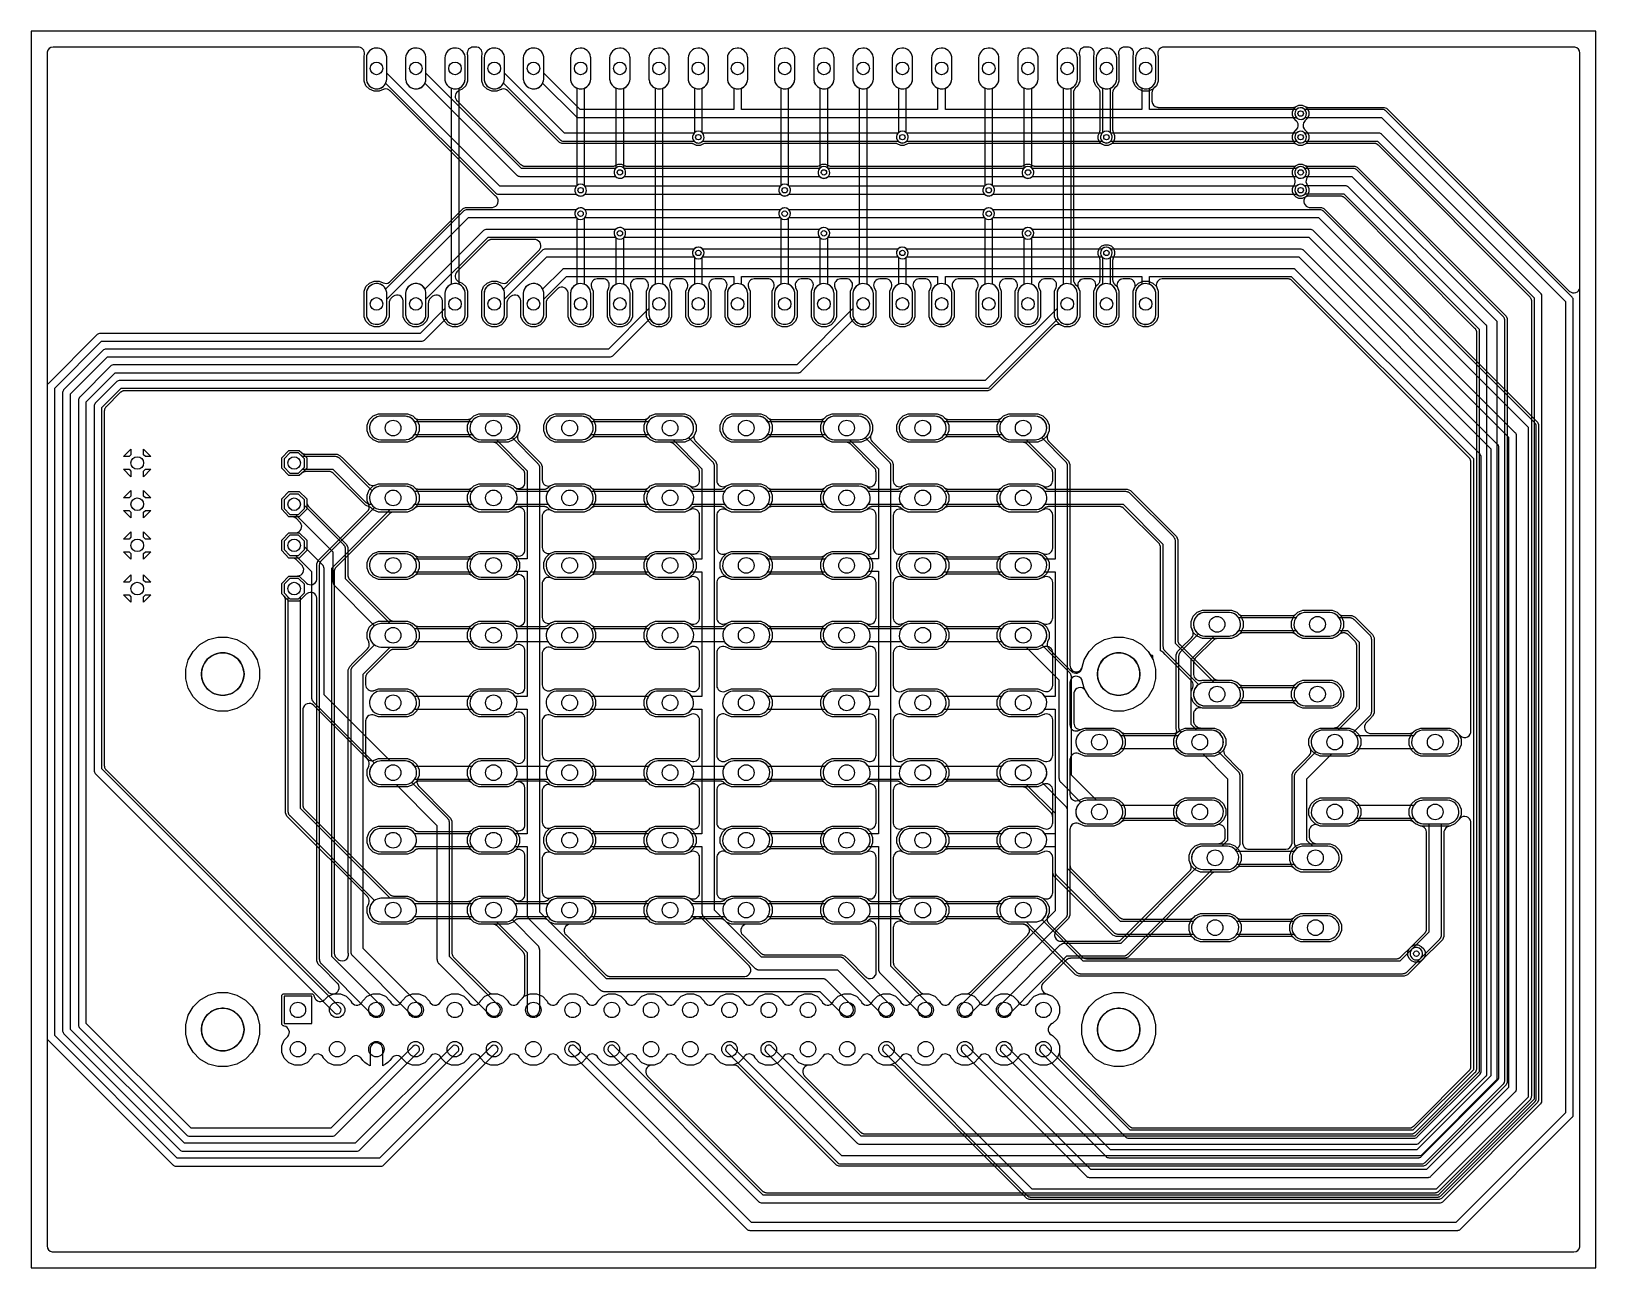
# Model space of a CAD drawing. Header units: millimetres. Extents: x -1 to 100, y 0 to 80.
import ezdxf

# ---------------------------------------------------------------- set-up
doc = ezdxf.new("R2010")
doc.units = ezdxf.units.MM

msp = doc.modelspace()

# ---------------------------------------------------------------- linework, layer by layer
at = {"layer": '16_copper'}
for points in [[(3.16, 60.45), (3.14, 60.45, 0.118891), (3.03, 60.4), (3, 60.38), (3, 60.38), (3, 60.38), (-0.18, 57.2), (-0.19, 57.19), (-0.21, 57.17, 0.118893), (-0.25, 57.06), (-0.25, 57.02, 0.000218), (-0.25, 57.02), (-0.25, 14.91), (-0.25, 14.89), (-0.25, 14.87, 0.118891), (-0.21, 14.76), (-0.18, 14.73), (-0.18, 14.73), (-0.18, 14.73), (7.9, 6.65), (7.91, 6.64), (7.93, 6.63, 0.118893), (8.04, 6.58), (8.08, 6.58, 0.000218), (8.08, 6.58), (21.38, 6.58), (21.4, 6.58), (21.42, 6.58, 0.118891), (21.53, 6.63), (21.56, 6.65), (21.56, 6.65), (21.56, 6.65), (28.87, 13.96), (28.9, 13.99, 0.924472), (28.51, 14.32), (21.28, 7.09), (8.18, 7.09), (0.25, 15.02), (0.25, 56.92), (3.28, 59.94), (24, 59.94), (24.02, 59.95), (24.04, 59.95, 0.118891), (24.15, 59.99), (24.18, 60.02), (24.18, 60.02), (24.18, 60.02), (25.57, 61.4), (25.59, 61.36, 0.741651), (26.82, 61.66), (26.82, 63.05), (26.82, 63.11, 0.250487), (26.44, 63.62), (26.42, 63.63), (26.42, 76.33), (26.44, 76.34, 0.276738), (26.82, 76.9), (26.82, 78.29), (26.82, 78.35, 0.906346), (25.5, 78.29), (25.5, 76.9), (25.51, 76.84, 0.250487), (25.88, 76.34), (25.91, 76.33), (25.91, 63.63), (25.88, 63.62, 0.276738), (25.5, 63.05), (25.5, 62.06), (23.9, 60.45), (3.18, 60.45)], [(3.54, 59.43), (3.52, 59.43, 0.118891), (3.41, 59.39), (3.38, 59.36), (3.38, 59.36), (3.38, 59.36), (0.84, 56.82), (0.82, 56.81), (0.81, 56.79, 0.118893), (0.77, 56.68), (0.76, 56.64, 0.000218), (0.76, 56.64), (0.76, 15.32), (0.76, 15.3), (0.77, 15.28, 0.118891), (0.81, 15.17), (0.84, 15.14), (0.84, 15.14), (0.84, 15.14), (8.35, 7.62), (8.37, 7.61), (8.38, 7.59, 0.118893), (8.49, 7.55), (8.53, 7.54, 0.000218), (8.53, 7.54), (19.81, 7.54), (19.83, 7.55), (19.85, 7.55, 0.118891), (19.96, 7.59), (19.99, 7.62), (19.99, 7.62), (19.99, 7.62), (26.33, 13.96), (26.36, 13.99, 0.924472), (25.97, 14.32), (19.7, 8.05), (8.64, 8.05), (1.27, 15.42), (1.27, 56.54), (3.66, 58.93), (36.2, 58.93), (36.21, 58.93), (36.23, 58.93, 0.118891), (36.34, 58.98), (36.37, 59), (36.37, 59), (36.37, 59), (38.78, 61.4), (38.8, 61.36, 0.741651), (40.03, 61.66), (40.03, 63.05), (40.02, 63.11, 0.250487), (39.65, 63.62), (39.62, 63.63), (39.62, 76.33), (39.65, 76.34, 0.276738), (40.03, 76.9), (40.03, 78.29), (40.02, 78.35, 0.906346), (38.71, 78.29), (38.71, 76.9), (38.72, 76.84, 0.250487), (39.09, 76.34), (39.12, 76.33), (39.12, 63.63), (39.09, 63.62, 0.276738), (38.71, 63.05), (38.71, 62.06), (36.09, 59.44), (3.56, 59.44)], [(4.04, 58.42), (4.02, 58.42, 0.118891), (3.91, 58.37), (3.88, 58.35), (3.88, 58.35), (3.88, 58.35), (1.85, 56.31), (1.84, 56.3), (1.83, 56.28, 0.118893), (1.78, 56.17), (1.78, 56.13, 0.000218), (1.78, 56.13), (1.78, 15.7), (1.78, 15.68), (1.78, 15.66, 0.118891), (1.83, 15.55), (1.85, 15.52), (1.85, 15.52), (1.85, 15.52), (8.79, 8.58), (8.8, 8.57), (8.82, 8.56, 0.118893), (8.93, 8.51), (8.97, 8.51, 0.000218), (8.97, 8.51), (18.23, 8.51), (18.25, 8.51), (18.27, 8.51, 0.118891), (18.38, 8.56), (18.41, 8.58), (18.41, 8.58), (18.41, 8.58), (23.79, 13.96), (23.82, 13.99, 0.924472), (23.43, 14.32), (18.13, 9.02), (9.07, 9.02), (2.29, 15.8), (2.29, 56.03), (4.17, 57.91), (48.39, 57.91), (48.41, 57.91), (48.43, 57.92, 0.118891), (48.54, 57.96), (48.57, 57.99), (48.57, 57.99), (48.57, 57.99), (51.99, 61.4), (52.01, 61.36, 0.741651), (53.24, 61.66), (53.24, 63.05), (53.23, 63.11, 0.250487), (52.86, 63.62), (52.83, 63.63), (52.83, 76.33), (52.86, 76.34, 0.276738), (53.24, 76.9), (53.24, 78.29), (53.23, 78.35, 0.906346), (51.92, 78.29), (51.92, 76.9), (51.92, 76.84, 0.250487), (52.3, 76.34), (52.32, 76.33), (52.32, 63.63), (52.3, 63.62, 0.276738), (51.92, 63.05), (51.92, 62.06), (48.28, 58.42), (4.06, 58.42)], [(4.43, 57.4), (4.41, 57.4, 0.118891), (4.3, 57.36), (4.27, 57.33), (4.27, 57.33), (4.27, 57.33), (2.87, 55.93), (2.86, 55.92), (2.84, 55.9, 0.118893), (2.8, 55.79), (2.79, 55.75, 0.000218), (2.79, 55.75), (2.79, 32.16), (2.8, 32.14), (2.8, 32.12, 0.118891), (2.84, 32.01), (2.87, 31.98), (2.87, 31.98), (2.87, 31.98), (18.35, 16.5), (18.38, 16.47, 0.924472), (18.71, 16.86), (3.3, 32.27), (3.3, 55.65), (4.55, 56.9), (60.58, 56.9), (60.6, 56.9), (60.62, 56.9, 0.118891), (60.73, 56.94), (60.76, 56.97), (60.76, 56.97), (60.76, 56.97), (65.19, 61.4), (65.22, 61.36, 0.741651), (66.45, 61.66), (66.45, 63.05), (66.44, 63.11, 0.250487), (66.07, 63.62), (66.04, 63.63), (66.04, 76.33), (66.07, 76.34, 0.276738), (66.45, 76.9), (66.45, 78.29), (66.44, 78.35, 0.906346), (65.13, 78.29), (65.13, 76.9), (65.13, 76.84, 0.250487), (65.5, 76.34), (65.53, 76.33), (65.53, 63.63), (65.5, 63.62, 0.276738), (65.13, 63.05), (65.13, 62.06), (60.47, 57.4), (4.45, 57.4)], [(89.58, 4.85), (89.58, 4.85), (89.6, 4.85), (89.63, 4.85), (89.63, 4.85), (89.63, 4.85), (89.65, 4.86), (89.68, 4.86), (89.68, 4.86), (89.68, 4.86, 0.030914), (89.73, 4.88), (89.73, 4.88), (89.73, 4.88, 0.030916), (89.77, 4.9), (89.77, 4.9), (89.77, 4.9, 0.030915), (89.82, 4.93), (89.82, 4.93), (89.82, 4.93), (89.82, 4.93), (89.85, 4.96), (89.86, 4.97), (89.87, 4.97), (95.74, 10.84), (95.74, 10.84), (95.74, 10.84), (95.75, 10.86), (95.77, 10.88), (95.77, 10.88), (95.77, 10.88), (95.79, 10.9), (95.8, 10.92), (95.8, 10.92), (95.8, 10.92), (95.81, 10.94), (95.83, 10.97), (95.83, 10.97), (95.83, 10.97), (95.83, 10.98), (95.84, 11.02, 0.000102), (95.84, 11.02), (95.85, 11.03), (95.85, 11.06), (95.85, 11.06), (95.85, 11.06), (95.85, 11.07), (95.86, 11.11), (95.86, 11.12), (95.86, 11.13), (95.86, 62.53), (95.86, 62.53), (95.86, 62.53), (95.86, 62.55), (95.86, 62.58), (95.86, 62.58), (95.86, 62.58), (95.85, 62.6), (95.85, 62.63), (95.85, 62.63), (95.85, 62.63, 0.030914), (95.83, 62.68), (95.83, 62.68), (95.83, 62.68, 0.030916), (95.81, 62.72), (95.81, 62.72), (95.81, 62.72, 0.030915), (95.78, 62.76), (95.78, 62.76), (95.78, 62.76), (95.78, 62.76), (95.75, 62.8), (95.74, 62.81), (95.74, 62.82), (85.93, 72.63), (85.93, 72.63), (85.93, 72.63), (85.92, 72.64), (85.89, 72.66), (85.89, 72.66), (85.89, 72.66), (85.88, 72.67), (85.85, 72.69), (85.85, 72.69), (85.85, 72.69), (85.83, 72.7), (85.81, 72.71), (85.81, 72.71), (85.81, 72.71), (85.78, 72.72), (85.76, 72.73, 0.000102), (85.76, 72.73), (85.74, 72.73), (85.71, 72.74), (85.71, 72.74), (85.71, 72.74), (85.71, 72.74), (85.66, 72.75), (85.65, 72.75), (85.64, 72.75), (81.39, 72.75), (81.36, 72.74), (81.34, 72.74, 0.031019), (81.29, 72.74), (81.29, 72.73), (81.29, 72.73), (81.24, 72.72), (81.23, 72.72), (81.23, 72.71), (81, 72.62), (80.79, 72.62), (80.6, 72.7), (80.45, 72.85), (80.37, 73.05), (80.37, 73.26), (80.45, 73.45), (80.62, 73.63), (80.63, 73.63), (80.63, 73.64, 0.35496), (80.67, 74.15), (80.66, 74.16, 0.027401), (80.63, 74.19), (80.62, 74.2), (80.45, 74.38), (80.37, 74.57), (80.37, 74.78), (80.45, 74.98), (80.6, 75.13), (80.79, 75.21), (81, 75.21), (81.23, 75.11), (81.25, 75.11), (81.27, 75.1, 0.031018), (81.32, 75.09), (81.32, 75.09), (81.33, 75.09), (81.38, 75.08), (81.38, 75.08), (81.39, 75.08), (86.31, 75.08), (86.46, 75.02), (98.29, 63.19), (98.3, 63.18), (98.31, 63.17, 0.582075), (98.98, 63.41), (98.98, 63.42), (98.98, 63.43), (98.98, 63.48), (98.98, 63.48), (98.98, 78.58), (98.98, 78.59), (98.98, 78.59, 0.35496), (98.64, 78.98), (98.63, 78.98, 0.027417), (98.59, 78.98), (98.58, 78.98), (72.05, 78.98), (72.04, 78.98, 0.454185), (71.65, 78.51), (71.66, 78.5), (71.66, 78.49), (71.66, 78.48), (71.66, 78.46), (71.67, 78.43), (71.68, 78.42), (71.68, 78.42), (71.68, 76.77), (71.56, 76.48), (71.33, 76.25), (71.03, 76.12), (70.7, 76.12), (70.41, 76.25), (70.18, 76.48), (70.05, 76.77), (70.05, 78.42), (70.05, 78.42, 0.48265), (69.75, 78.98), (69.74, 78.98), (69.72, 78.98), (69.69, 78.98), (69.68, 78.98), (69.51, 78.98), (69.5, 78.98, 0.454185), (69.11, 78.51), (69.12, 78.5), (69.12, 78.49), (69.12, 78.48), (69.12, 78.46), (69.13, 78.43), (69.14, 78.42), (69.14, 78.42), (69.14, 76.77), (69.02, 76.48), (68.85, 76.31), (68.85, 76.31), (68.85, 76.31), (68.84, 76.3), (68.82, 76.27), (68.82, 76.27), (68.82, 76.27, 0.030916), (68.79, 76.23), (68.79, 76.23), (68.79, 76.23), (68.78, 76.21), (68.77, 76.19), (68.77, 76.19), (68.77, 76.19), (68.76, 76.17), (68.75, 76.14, 0.000102), (68.75, 76.14), (68.74, 76.12), (68.74, 76.09), (68.74, 76.09), (68.74, 76.09), (68.74, 76.09), (68.73, 76.04), (68.73, 76.03), (68.73, 76.03), (68.73, 73.64), (68.73, 73.62), (68.73, 73.6, 0.031019), (68.74, 73.55), (68.74, 73.54), (68.74, 73.54), (68.76, 73.49), (68.76, 73.49), (68.76, 73.48), (68.86, 73.26), (68.86, 73.05), (68.78, 72.85), (68.63, 72.7), (68.43, 72.62), (68.22, 72.62), (68.03, 72.7), (67.88, 72.85), (67.8, 73.05), (67.8, 73.26), (67.89, 73.48), (67.9, 73.5), (67.9, 73.52, 0.031018), (67.91, 73.57), (67.91, 73.57), (67.92, 73.58), (67.92, 73.63), (67.92, 73.63), (67.92, 73.64), (67.92, 76.03), (67.92, 76.03), (67.92, 76.03), (67.92, 76.05), (67.92, 76.08), (67.92, 76.08), (67.92, 76.08), (67.91, 76.1), (67.91, 76.12), (67.91, 76.12), (67.91, 76.12), (67.9, 76.15), (67.89, 76.17), (67.89, 76.17), (67.89, 76.17, 0.030916), (67.87, 76.22), (67.87, 76.22), (67.87, 76.22, 0.030915), (67.84, 76.26), (67.84, 76.26), (67.84, 76.26), (67.84, 76.26), (67.81, 76.3), (67.8, 76.31), (67.8, 76.31), (67.64, 76.48), (67.51, 76.77), (67.51, 78.42), (67.51, 78.42, 0.48265), (67.21, 78.98), (67.2, 78.98), (67.18, 78.98), (67.15, 78.98), (67.14, 78.98), (66.97, 78.98), (66.96, 78.98, 0.454185), (66.57, 78.51), (66.58, 78.5), (66.58, 78.49), (66.58, 78.48), (66.58, 78.46), (66.59, 78.43), (66.6, 78.42), (66.6, 78.42), (66.6, 76.77), (66.48, 76.48), (66.31, 76.31), (66.31, 76.31), (66.31, 76.31), (66.3, 76.3), (66.28, 76.27), (66.28, 76.27), (66.28, 76.27, 0.030916), (66.25, 76.23), (66.25, 76.23), (66.25, 76.23), (66.24, 76.21), (66.23, 76.19), (66.23, 76.19), (66.23, 76.19), (66.22, 76.17), (66.21, 76.14, 0.000102), (66.21, 76.14), (66.2, 76.12), (66.2, 76.09), (66.2, 76.09), (66.2, 76.09), (66.2, 76.09), (66.19, 76.04), (66.19, 76.03), (66.19, 76.03), (66.19, 63.93), (66.19, 63.93), (66.19, 63.93), (66.19, 63.91), (66.2, 63.88), (66.2, 63.88), (66.2, 63.88), (66.2, 63.85), (66.2, 63.83), (66.2, 63.83), (66.2, 63.83), (66.21, 63.8), (66.22, 63.78), (66.22, 63.78), (66.22, 63.78, 0.030916), (66.24, 63.74), (66.24, 63.74), (66.24, 63.74, 0.030915), (66.27, 63.69), (66.27, 63.69), (66.27, 63.69), (66.27, 63.69), (66.3, 63.65), (66.31, 63.65), (66.31, 63.64), (66.48, 63.48), (66.6, 63.18), (66.6, 61.53), (66.48, 61.24), (66.25, 61.01), (65.95, 60.88), (65.62, 60.88), (65.35, 61), (65.35, 61), (65.35, 61, 0.25328), (64.96, 60.95), (64.95, 60.94), (64.93, 60.92), (64.92, 60.91), (64.91, 60.91), (60.98, 56.98), (60.81, 56.81), (60.66, 56.74), (4.78, 56.74), (4.78, 56.74), (4.78, 56.74), (4.76, 56.74), (4.73, 56.74), (4.73, 56.74), (4.73, 56.74), (4.71, 56.74), (4.68, 56.73), (4.68, 56.73), (4.68, 56.73, 0.030914), (4.63, 56.72), (4.63, 56.72), (4.63, 56.72, 0.030916), (4.59, 56.69), (4.59, 56.69), (4.59, 56.69, 0.030915), (4.55, 56.67), (4.55, 56.67), (4.55, 56.67), (4.55, 56.67), (4.51, 56.64), (4.5, 56.63), (4.49, 56.62), (3.57, 55.7), (3.57, 55.7), (3.57, 55.7), (3.56, 55.69), (3.54, 55.67), (3.54, 55.67), (3.54, 55.67), (3.53, 55.65), (3.51, 55.62), (3.51, 55.62), (3.51, 55.62, 0.030916), (3.49, 55.58), (3.49, 55.58), (3.49, 55.58), (3.48, 55.56), (3.47, 55.53, 0.000102), (3.47, 55.53), (3.47, 55.51), (3.46, 55.48), (3.46, 55.48), (3.46, 55.48), (3.46, 55.48), (3.45, 55.43), (3.45, 55.42), (3.45, 55.42), (3.45, 32.5), (3.45, 32.5), (3.45, 32.5, 0.030916), (3.46, 32.45), (3.46, 32.45), (3.46, 32.45), (3.46, 32.42), (3.47, 32.4), (3.47, 32.4), (3.47, 32.4, 0.030914), (3.48, 32.35), (3.48, 32.35), (3.48, 32.35, 0.061992), (3.53, 32.26), (3.53, 32.26), (3.53, 32.26), (3.53, 32.26), (3.56, 32.22), (3.57, 32.22), (3.57, 32.21), (17.95, 17.84), (17.95, 17.83), (17.95, 17.83, 0.214676), (18.28, 17.72), (18.29, 17.72), (18.29, 17.72, 0.582076), (18.59, 18.36), (18.58, 18.37), (18.58, 18.38), (18.54, 18.41), (18.54, 18.42), (17.52, 19.44), (17.31, 19.65), (17.22, 19.86), (17.22, 43.28), (17.22, 43.3), (17.22, 43.32, 0.582076), (16.58, 43.62), (16.57, 43.61), (16.57, 43.61), (16.53, 43.57), (16.53, 43.57), (16.08, 43.13), (15.41, 43.13), (14.94, 43.61), (14.94, 44.28), (15.41, 44.75), (16.08, 44.75), (16.53, 44.31), (16.54, 44.3), (16.55, 44.29, 0.582075), (17.22, 44.53), (17.22, 44.54), (17.22, 44.55), (17.22, 44.6), (17.22, 44.6), (17.22, 45.55), (17.31, 45.76), (17.52, 45.97), (20.49, 48.94), (20.49, 48.94), (20.49, 48.94, 0.253279), (20.6, 49.32), (20.59, 49.33), (20.58, 49.36), (20.58, 49.37), (20.57, 49.38), (20.47, 49.63), (20.47, 49.99), (20.61, 50.33), (20.87, 50.58), (21.2, 50.72), (23.09, 50.72), (23.43, 50.58), (23.69, 50.33), (23.83, 49.99), (23.83, 49.63), (23.69, 49.29), (23.43, 49.03), (23.09, 48.89), (22.19, 48.89), (22.19, 48.89), (22.19, 48.89), (22.17, 48.89), (22.14, 48.89), (22.14, 48.89), (22.14, 48.89), (22.12, 48.89), (22.09, 48.88), (22.09, 48.88), (22.09, 48.88, 0.030914), (22.05, 48.87), (22.05, 48.87), (22.05, 48.87, 0.030916), (22, 48.85), (22, 48.85), (22, 48.85, 0.030915), (21.96, 48.82), (21.96, 48.82), (21.96, 48.82), (21.96, 48.82), (21.92, 48.79), (21.91, 48.78), (21.91, 48.78), (18.46, 45.33), (18.46, 45.33), (18.46, 45.33), (18.44, 45.31), (18.42, 45.29), (18.42, 45.29), (18.42, 45.29), (18.41, 45.27), (18.4, 45.25), (18.4, 45.25), (18.4, 45.25, 0.030916), (18.37, 45.2), (18.37, 45.2), (18.37, 45.2, 0.031017), (18.36, 45.16), (18.35, 45.13), (18.34, 45.11), (18.34, 45.11), (18.34, 45.11), (18.34, 45.11), (18.34, 45.06), (18.34, 45.05), (18.34, 45.04), (18.34, 20.37), (18.34, 20.37), (18.34, 20.37), (18.34, 20.34), (18.34, 20.32), (18.34, 20.32), (18.34, 20.32), (18.35, 20.29), (18.35, 20.27), (18.35, 20.27), (18.35, 20.27), (18.36, 20.24), (18.37, 20.22), (18.37, 20.22), (18.37, 20.22), (18.38, 20.19), (18.39, 20.18), (18.39, 20.18), (18.39, 20.18), (18.4, 20.15), (18.41, 20.13, 0.000099), (18.41, 20.13), (18.41, 20.13), (18.45, 20.09), (18.45, 20.09), (18.46, 20.08), (18.57, 19.97), (18.59, 19.95), (18.6, 19.94, 0.076171), (18.72, 19.88), (18.74, 19.87), (18.74, 19.87), (18.74, 19.87, 0.35496), (19.22, 20.06), (19.23, 20.08), (19.23, 20.1, 0.150012), (19.26, 20.35), (19.25, 20.35), (19.25, 20.36), (19.25, 20.36), (19.25, 38.69), (19.34, 38.9), (19.55, 39.11), (20.49, 40.05), (20.49, 40.05), (20.49, 40.05, 0.253279), (20.6, 40.43), (20.59, 40.44), (20.58, 40.47), (20.58, 40.48), (20.57, 40.49), (20.47, 40.74), (20.47, 41.1), (20.61, 41.44), (20.87, 41.69), (21.2, 41.83), (23.09, 41.83), (23.43, 41.69), (23.69, 41.44), (23.83, 41.1), (23.83, 40.74), (23.69, 40.4), (23.43, 40.14), (23.09, 40), (22.19, 40), (22.19, 40), (22.19, 40), (22.17, 40), (22.14, 40), (22.14, 40), (22.14, 40), (22.12, 40), (22.09, 39.99), (22.09, 39.99), (22.09, 39.99, 0.030914), (22.05, 39.98), (22.05, 39.98), (22.05, 39.98, 0.030916), (22, 39.96), (22, 39.96), (22, 39.96, 0.030915), (21.96, 39.93), (21.96, 39.93), (21.96, 39.93), (21.96, 39.93), (21.92, 39.9), (21.91, 39.89), (21.91, 39.89), (20.49, 38.47), (20.49, 38.47), (20.49, 38.47), (20.48, 38.45), (20.46, 38.43), (20.46, 38.43), (20.46, 38.43), (20.44, 38.41), (20.43, 38.39), (20.43, 38.39), (20.43, 38.39), (20.42, 38.37), (20.4, 38.35), (20.4, 38.35), (20.4, 38.35, 0.031017), (20.39, 38.3), (20.38, 38.28), (20.38, 38.25), (20.38, 38.25), (20.38, 38.25), (20.38, 38.25), (20.37, 38.21), (20.37, 38.21), (20.37, 38.21, 0.012329), (20.37, 38.19), (20.37, 38.18), (20.37, 37.73), (20.37, 37.72, 0.473084), (20.87, 37.33), (20.88, 37.33), (20.89, 37.34), (20.92, 37.35), (20.93, 37.35), (21.2, 37.46), (23.09, 37.46), (23.43, 37.33), (23.69, 37.07), (23.83, 36.73), (23.83, 36.37), (23.69, 36.03), (23.43, 35.78), (23.09, 35.64), (21.2, 35.64), (20.93, 35.75), (20.92, 35.75, 0.473085), (20.38, 35.44), (20.38, 35.43), (20.37, 35.42), (20.37, 35.38), (20.37, 35.37), (20.37, 33.21), (20.37, 33.19, 0.473086), (20.87, 32.81), (20.88, 32.81), (20.89, 32.82), (20.92, 32.83), (20.93, 32.83), (21.2, 32.94), (23.09, 32.94), (23.43, 32.8), (23.69, 32.55), (23.83, 32.21), (23.83, 31.85), (23.72, 31.6), (23.72, 31.6), (23.72, 31.59, 0.253282), (23.77, 31.21), (23.77, 31.2), (23.79, 31.18), (23.8, 31.16), (23.81, 31.16), (25.66, 29.31), (25.87, 29.09), (25.96, 28.89), (25.96, 20.37), (25.96, 20.37), (25.96, 20.37, 0.030916), (25.96, 20.32), (25.96, 20.32), (25.96, 20.32, 0.030916), (25.97, 20.27), (25.97, 20.27), (25.97, 20.27, 0.030914), (25.99, 20.22), (25.99, 20.22), (25.99, 20.22), (26, 20.19), (26.01, 20.18), (26.01, 20.18), (26.01, 20.18), (26.02, 20.15), (26.03, 20.13), (26.03, 20.13), (26.03, 20.13), (26.03, 20.13), (26.07, 20.09), (26.07, 20.09), (26.08, 20.08), (28.32, 17.84), (28.32, 17.84), (28.32, 17.84), (28.34, 17.83), (28.36, 17.81), (28.36, 17.81), (28.36, 17.81, 0.030916), (28.4, 17.78), (28.4, 17.78), (28.4, 17.78), (28.42, 17.77), (28.44, 17.76), (28.44, 17.76), (28.44, 17.76), (28.47, 17.75), (28.49, 17.74, 0.000102), (28.49, 17.74), (28.51, 17.73), (28.54, 17.73), (28.54, 17.73), (28.54, 17.73), (28.54, 17.73), (28.59, 17.72), (28.6, 17.72), (28.61, 17.72), (28.9, 17.72), (29.28, 17.56), (29.57, 17.27), (29.58, 17.24, 0.610148), (30.3, 17.18), (30.31, 17.19), (30.31, 17.2), (30.34, 17.24), (30.34, 17.24), (30.35, 17.27), (30.55, 17.47), (30.55, 17.47), (30.55, 17.47), (30.57, 17.49), (30.59, 17.51), (30.59, 17.51), (30.59, 17.51), (30.6, 17.53), (30.61, 17.55), (30.61, 17.55), (30.61, 17.55), (30.62, 17.57), (30.64, 17.6), (30.64, 17.6), (30.64, 17.6), (30.64, 17.62), (30.65, 17.65, 0.031017), (30.67, 17.7), (30.67, 17.7), (30.67, 17.7), (30.67, 17.7), (30.67, 17.75), (30.67, 17.76), (30.67, 17.76), (30.67, 20.16), (30.67, 20.16), (30.67, 20.16), (30.67, 20.18), (30.67, 20.21), (30.67, 20.21), (30.67, 20.21), (30.66, 20.23), (30.66, 20.26), (30.66, 20.26), (30.66, 20.26), (30.65, 20.28), (30.64, 20.31), (30.64, 20.31), (30.64, 20.31, 0.030916), (30.62, 20.35), (30.62, 20.35), (30.62, 20.35, 0.030915), (30.6, 20.4), (30.6, 20.4), (30.6, 20.4), (30.6, 20.4), (30.56, 20.44), (30.56, 20.44), (30.55, 20.45), (28.89, 22.11), (28.89, 22.11), (28.89, 22.11), (28.88, 22.12), (28.86, 22.14), (28.86, 22.14), (28.86, 22.14), (28.84, 22.15), (28.81, 22.17), (28.81, 22.17), (28.81, 22.17), (28.8, 22.18), (28.77, 22.19), (28.77, 22.19), (28.77, 22.19), (28.75, 22.2), (28.72, 22.21, 0.000102), (28.72, 22.21), (28.7, 22.21), (28.67, 22.22), (28.67, 22.22), (28.67, 22.22), (28.67, 22.22), (28.62, 22.22), (28.61, 22.22), (28.61, 22.22), (27.71, 22.22), (27.37, 22.36), (27.11, 22.62), (26.97, 22.96), (26.97, 23.32), (27.11, 23.66), (27.37, 23.91), (27.71, 24.05), (29.6, 24.05), (29.93, 23.91), (29.99, 23.86, 0.610142), (30.68, 24.08), (30.68, 24.08), (30.68, 24.09), (30.68, 24.14), (30.68, 24.14), (30.68, 26.66), (30.68, 26.67), (30.68, 26.69, 0.582074), (30.04, 26.99), (30.04, 26.98), (30.03, 26.98), (29.99, 26.94), (29.99, 26.94), (29.93, 26.89), (29.6, 26.75), (27.71, 26.75), (27.37, 26.89), (27.11, 27.14), (26.97, 27.48), (26.97, 27.84), (27.11, 28.18), (27.37, 28.44), (27.71, 28.57), (29.6, 28.57), (29.93, 28.44), (29.99, 28.38, 0.610142), (30.68, 28.6), (30.68, 28.6), (30.68, 28.61), (30.68, 28.66), (30.68, 28.66), (30.68, 31.03), (30.68, 31.04), (30.68, 31.06, 0.582074), (30.04, 31.36), (30.04, 31.35), (30.03, 31.35), (29.99, 31.31), (29.99, 31.31), (29.93, 31.25), (29.6, 31.12), (27.71, 31.12), (27.37, 31.25), (27.11, 31.51), (26.97, 31.85), (26.97, 32.21), (27.11, 32.55), (27.37, 32.8), (27.71, 32.94), (29.6, 32.94), (29.93, 32.8), (29.99, 32.75, 0.610142), (30.68, 32.97), (30.68, 32.97), (30.68, 32.98), (30.68, 33.03), (30.68, 33.03), (30.68, 35.55), (30.68, 35.56), (30.68, 35.58, 0.582074), (30.04, 35.88), (30.04, 35.87), (30.03, 35.87), (29.99, 35.83), (29.99, 35.83), (29.93, 35.78), (29.6, 35.64), (27.71, 35.64), (27.37, 35.78), (27.11, 36.03), (26.97, 36.37), (26.97, 36.73), (27.11, 37.07), (27.37, 37.33), (27.71, 37.46), (29.6, 37.46), (29.93, 37.33), (29.99, 37.27, 0.610142), (30.68, 37.49), (30.68, 37.49), (30.68, 37.5), (30.68, 37.55), (30.68, 37.55), (30.68, 39.92), (30.68, 39.93), (30.68, 39.95, 0.582074), (30.04, 40.25), (30.04, 40.24), (30.03, 40.24), (29.99, 40.2), (29.99, 40.2), (29.93, 40.14), (29.6, 40), (27.71, 40), (27.37, 40.14), (27.11, 40.4), (26.97, 40.74), (26.97, 41.1), (27.11, 41.44), (27.37, 41.69), (27.71, 41.83), (29.6, 41.83), (29.93, 41.69), (29.99, 41.64, 0.610142), (30.68, 41.86), (30.68, 41.86), (30.68, 41.87), (30.68, 41.92), (30.68, 41.92), (30.68, 44.44), (30.68, 44.45), (30.68, 44.47, 0.582074), (30.04, 44.77), (30.04, 44.76), (30.03, 44.76), (29.99, 44.72), (29.99, 44.72), (29.93, 44.67), (29.6, 44.53), (27.71, 44.53), (27.37, 44.67), (27.11, 44.92), (26.97, 45.26), (26.97, 45.62), (27.11, 45.96), (27.37, 46.22), (27.71, 46.35), (29.6, 46.35), (29.93, 46.22), (29.99, 46.16, 0.610142), (30.68, 46.38), (30.68, 46.38), (30.68, 46.39), (30.68, 46.44), (30.68, 46.44), (30.68, 48.81), (30.68, 48.82), (30.68, 48.84, 0.582074), (30.04, 49.14), (30.04, 49.13), (30.03, 49.13), (29.99, 49.09), (29.99, 49.09), (29.93, 49.03), (29.6, 48.89), (27.71, 48.89), (27.37, 49.03), (27.11, 49.29), (26.97, 49.63), (26.97, 49.99), (27.11, 50.33), (27.37, 50.58), (27.71, 50.72), (29.6, 50.72), (29.93, 50.58), (29.99, 50.53, 0.610142), (30.68, 50.75), (30.68, 50.75), (30.68, 50.76), (30.68, 50.81), (30.68, 50.81), (30.68, 51.34), (30.68, 51.34), (30.68, 51.34), (30.68, 51.36), (30.68, 51.39), (30.68, 51.39), (30.68, 51.39), (30.68, 51.41), (30.67, 51.44), (30.67, 51.44), (30.67, 51.44), (30.66, 51.46), (30.66, 51.49), (30.66, 51.49), (30.66, 51.49), (30.65, 51.51), (30.63, 51.53, 0.031017), (30.61, 51.58), (30.61, 51.58), (30.61, 51.58), (30.61, 51.58), (30.58, 51.62), (30.57, 51.62), (30.56, 51.63), (28.89, 53.3), (28.89, 53.3), (28.89, 53.3), (28.88, 53.31), (28.86, 53.33), (28.86, 53.33), (28.86, 53.33), (28.84, 53.34), (28.81, 53.36), (28.81, 53.36), (28.81, 53.36), (28.8, 53.37), (28.77, 53.38), (28.77, 53.38), (28.77, 53.38), (28.75, 53.39), (28.72, 53.4, 0.000102), (28.72, 53.4), (28.7, 53.4), (28.67, 53.41), (28.67, 53.41), (28.67, 53.41), (28.67, 53.41), (28.62, 53.42), (28.61, 53.42), (28.61, 53.42), (27.71, 53.42), (27.37, 53.56), (27.11, 53.81), (26.97, 54.15), (26.97, 54.51), (27.11, 54.85), (27.37, 55.11), (27.71, 55.24), (29.6, 55.24), (29.93, 55.11), (30.19, 54.85), (30.33, 54.51), (30.33, 54.15), (30.23, 53.9), (30.22, 53.9), (30.22, 53.89, 0.25328), (30.27, 53.51), (30.28, 53.5), (30.3, 53.48), (30.31, 53.47), (30.31, 53.46), (31.5, 52.27), (31.5, 52.27), (31.72, 52.06), (31.8, 51.85), (31.8, 50.99), (31.8, 50.97, 0.473084), (32.3, 50.59), (32.31, 50.59), (32.32, 50.6), (32.35, 50.61), (32.36, 50.61), (32.63, 50.72), (34.52, 50.72), (34.86, 50.58), (35.12, 50.33), (35.26, 49.99), (35.26, 49.63), (35.12, 49.29), (34.86, 49.03), (34.52, 48.89), (32.63, 48.89), (32.36, 49.01), (32.35, 49.01, 0.473085), (31.81, 48.7), (31.81, 48.69), (31.8, 48.67), (31.8, 48.64), (31.8, 48.63), (31.8, 46.62), (31.8, 46.61, 0.473084), (32.3, 46.22), (32.31, 46.22), (32.32, 46.23), (32.35, 46.24), (32.36, 46.24), (32.63, 46.35), (34.52, 46.35), (34.86, 46.22), (35.12, 45.96), (35.26, 45.62), (35.26, 45.26), (35.12, 44.92), (34.86, 44.67), (34.52, 44.53), (32.63, 44.53), (32.36, 44.64), (32.35, 44.64, 0.473085), (31.81, 44.33), (31.81, 44.32), (31.8, 44.31), (31.8, 44.27), (31.8, 44.26), (31.8, 42.1), (31.8, 42.08, 0.473084), (32.3, 41.7), (32.31, 41.7), (32.32, 41.71), (32.35, 41.72), (32.36, 41.72), (32.63, 41.83), (34.52, 41.83), (34.86, 41.69), (35.12, 41.44), (35.26, 41.1), (35.26, 40.74), (35.12, 40.4), (34.86, 40.14), (34.52, 40), (32.63, 40), (32.36, 40.12), (32.35, 40.12, 0.473085), (31.81, 39.81), (31.81, 39.8), (31.8, 39.78), (31.8, 39.75), (31.8, 39.74), (31.8, 37.73), (31.8, 37.72, 0.473086), (32.3, 37.33), (32.31, 37.33), (32.32, 37.34), (32.35, 37.35), (32.36, 37.35), (32.63, 37.46), (34.52, 37.46), (34.86, 37.33), (35.12, 37.07), (35.26, 36.73), (35.26, 36.37), (35.12, 36.03), (34.86, 35.78), (34.52, 35.64), (32.63, 35.64), (32.36, 35.75), (32.35, 35.75, 0.473109), (31.81, 35.44), (31.81, 35.43), (31.8, 35.42), (31.8, 35.38), (31.8, 35.37), (31.8, 33.21), (31.8, 33.19, 0.473086), (32.3, 32.81), (32.31, 32.81), (32.32, 32.82), (32.35, 32.83), (32.36, 32.83), (32.63, 32.94), (34.52, 32.94), (34.86, 32.8), (35.12, 32.55), (35.26, 32.21), (35.26, 31.85), (35.12, 31.51), (34.86, 31.25), (34.52, 31.12), (32.63, 31.12), (32.36, 31.23), (32.35, 31.23, 0.473109), (31.81, 30.92), (31.81, 30.91), (31.8, 30.89), (31.8, 30.86), (31.8, 30.85), (31.8, 28.84), (31.8, 28.83, 0.473084), (32.3, 28.44), (32.31, 28.44), (32.32, 28.45), (32.35, 28.46), (32.36, 28.46), (32.63, 28.57), (34.52, 28.57), (34.86, 28.44), (35.12, 28.18), (35.26, 27.84), (35.26, 27.48), (35.12, 27.14), (34.86, 26.89), (34.52, 26.75), (32.63, 26.75), (32.36, 26.86), (32.35, 26.86, 0.473085), (31.81, 26.55), (31.81, 26.54), (31.8, 26.53), (31.8, 26.49), (31.8, 26.48), (31.8, 24.32), (31.8, 24.3, 0.473084), (32.3, 23.92), (32.31, 23.92), (32.32, 23.93), (32.35, 23.94), (32.36, 23.94), (32.63, 24.05), (34.52, 24.05), (34.86, 23.91), (35.12, 23.66), (35.26, 23.32), (35.26, 22.96), (35.12, 22.62), (34.86, 22.36), (34.52, 22.22), (33.63, 22.22), (33.62, 22.22), (33.6, 22.22, 0.582074), (33.3, 21.58), (33.31, 21.58), (33.31, 21.57), (33.35, 21.53), (33.35, 21.53), (35.91, 18.97), (35.91, 18.97), (35.91, 18.97), (35.93, 18.95), (35.95, 18.93), (35.95, 18.93), (35.95, 18.93), (35.97, 18.92), (35.99, 18.9), (35.99, 18.9), (35.99, 18.9), (36.01, 18.89), (36.04, 18.88), (36.04, 18.88), (36.04, 18.88), (36.06, 18.87), (36.08, 18.86, 0.000102), (36.08, 18.86), (36.11, 18.86), (36.13, 18.85), (36.13, 18.85), (36.13, 18.85), (36.13, 18.85), (36.18, 18.85), (36.19, 18.85), (36.2, 18.85), (44.9, 18.85), (44.92, 18.85), (44.93, 18.85, 0.582074), (45.23, 19.49), (45.23, 19.49), (45.22, 19.5), (45.19, 19.54), (45.19, 19.54), (42.15, 22.58), (42.14, 22.58), (42.14, 22.59, 0.35496), (41.63, 22.62), (41.62, 22.61, 0.027427), (41.58, 22.59), (41.58, 22.58), (41.36, 22.36), (41.03, 22.22), (39.14, 22.22), (38.8, 22.36), (38.54, 22.62), (38.4, 22.96), (38.4, 23.32), (38.54, 23.66), (38.8, 23.91), (39.14, 24.05), (41.03, 24.05), (41.42, 23.89), (41.44, 23.88, 0.473085), (41.98, 24.2), (41.98, 24.21), (41.98, 24.22), (41.99, 24.25), (41.99, 24.26), (41.99, 26.54), (41.99, 26.55, 0.473084), (41.49, 26.93), (41.48, 26.93), (41.46, 26.93), (41.43, 26.91), (41.42, 26.91), (41.03, 26.75), (39.14, 26.75), (38.8, 26.89), (38.54, 27.14), (38.4, 27.48), (38.4, 27.84), (38.54, 28.18), (38.8, 28.44), (39.14, 28.57), (41.03, 28.57), (41.42, 28.41), (41.44, 28.41, 0.473085), (41.98, 28.72), (41.98, 28.73), (41.98, 28.74), (41.99, 28.77), (41.99, 28.79), (41.99, 30.9), (41.99, 30.92, 0.473084), (41.49, 31.3), (41.48, 31.3), (41.46, 31.29), (41.43, 31.28), (41.42, 31.28), (41.03, 31.12), (39.14, 31.12), (38.8, 31.25), (38.54, 31.51), (38.4, 31.85), (38.4, 32.21), (38.54, 32.55), (38.8, 32.8), (39.14, 32.94), (41.03, 32.94), (41.42, 32.78), (41.44, 32.77, 0.473085), (41.98, 33.09), (41.98, 33.1), (41.98, 33.11), (41.99, 33.14), (41.99, 33.15), (41.99, 35.43), (41.99, 35.44, 0.473084), (41.49, 35.82), (41.48, 35.82), (41.46, 35.82), (41.43, 35.8), (41.42, 35.8), (41.03, 35.64), (39.14, 35.64), (38.8, 35.78), (38.54, 36.03), (38.4, 36.37), (38.4, 36.73), (38.54, 37.07), (38.8, 37.33), (39.14, 37.46), (41.03, 37.46), (41.42, 37.3), (41.44, 37.3, 0.473085), (41.98, 37.61), (41.98, 37.62), (41.98, 37.63), (41.99, 37.66), (41.99, 37.68), (41.99, 39.79), (41.99, 39.81, 0.473084), (41.49, 40.19), (41.48, 40.19), (41.46, 40.18), (41.43, 40.17), (41.42, 40.17), (41.03, 40), (39.14, 40), (38.8, 40.14), (38.54, 40.4), (38.4, 40.74), (38.4, 41.1), (38.54, 41.44), (38.8, 41.69), (39.14, 41.83), (41.03, 41.83), (41.42, 41.67), (41.44, 41.66, 0.473085), (41.98, 41.98), (41.98, 41.99), (41.98, 42), (41.99, 42.03), (41.99, 42.04), (41.99, 44.32), (41.99, 44.33, 0.473084), (41.49, 44.71), (41.48, 44.71), (41.46, 44.71), (41.43, 44.69), (41.42, 44.69), (41.03, 44.53), (39.14, 44.53), (38.8, 44.67), (38.54, 44.92), (38.4, 45.26), (38.4, 45.62), (38.54, 45.96), (38.8, 46.22), (39.14, 46.35), (41.03, 46.35), (41.42, 46.19), (41.44, 46.19, 0.473085), (41.98, 46.5), (41.98, 46.51), (41.98, 46.52), (41.99, 46.55), (41.99, 46.57), (41.99, 48.68), (41.99, 48.7, 0.473084), (41.49, 49.08), (41.48, 49.08), (41.46, 49.07), (41.43, 49.06), (41.42, 49.06), (41.03, 48.89), (39.14, 48.89), (38.8, 49.03), (38.54, 49.29), (38.4, 49.63), (38.4, 49.99), (38.54, 50.33), (38.8, 50.58), (39.14, 50.72), (41.03, 50.72), (41.42, 50.56), (41.44, 50.55, 0.473085), (41.98, 50.87), (41.98, 50.88), (41.98, 50.89), (41.99, 50.92), (41.99, 50.93), (41.99, 51.47), (41.99, 51.47), (41.99, 51.47), (41.98, 51.49), (41.98, 51.52), (41.98, 51.52), (41.98, 51.52), (41.98, 51.54), (41.97, 51.57), (41.97, 51.57), (41.97, 51.57), (41.97, 51.58), (41.96, 51.61), (41.96, 51.61), (41.96, 51.61), (41.95, 51.64), (41.94, 51.66), (41.94, 51.66), (41.94, 51.66), (41.92, 51.68), (41.91, 51.7), (41.91, 51.7), (41.91, 51.7), (41.91, 51.7), (41.88, 51.74), (41.87, 51.75), (41.87, 51.75), (40.32, 53.3), (40.32, 53.3), (40.32, 53.3), (40.31, 53.31), (40.29, 53.33), (40.29, 53.33), (40.29, 53.33), (40.27, 53.34), (40.24, 53.36), (40.24, 53.36), (40.24, 53.36), (40.23, 53.37), (40.2, 53.38), (40.2, 53.38), (40.2, 53.38), (40.18, 53.39), (40.15, 53.4, 0.000102), (40.15, 53.4), (40.13, 53.4), (40.1, 53.41), (40.1, 53.41), (40.1, 53.41), (40.1, 53.41), (40.05, 53.42), (40.04, 53.42), (40.04, 53.42), (39.14, 53.42), (38.8, 53.56), (38.54, 53.81), (38.4, 54.15), (38.4, 54.51), (38.54, 54.85), (38.8, 55.11), (39.14, 55.24), (41.03, 55.24), (41.36, 55.11), (41.62, 54.85), (41.76, 54.51), (41.76, 54.15), (41.66, 53.9), (41.65, 53.9), (41.65, 53.89, 0.253282), (41.7, 53.51), (41.71, 53.5), (41.73, 53.48), (41.74, 53.47), (41.74, 53.46), (43.02, 52.18), (43.1, 51.98), (43.1, 50.93), (43.1, 50.92, 0.473079), (43.6, 50.54), (43.61, 50.54), (43.63, 50.54), (43.66, 50.56), (43.67, 50.56), (44.06, 50.72), (45.95, 50.72), (46.29, 50.58), (46.55, 50.33), (46.69, 49.99), (46.69, 49.63), (46.55, 49.29), (46.29, 49.03), (45.95, 48.89), (44.06, 48.89), (43.67, 49.06), (43.65, 49.06, 0.473085), (43.11, 48.75), (43.11, 48.74), (43.11, 48.73), (43.1, 48.7), (43.1, 48.68), (43.1, 46.57), (43.1, 46.55, 0.473084), (43.6, 46.17), (43.61, 46.17), (43.63, 46.18), (43.66, 46.19), (43.67, 46.19), (44.06, 46.35), (45.95, 46.35), (46.29, 46.22), (46.55, 45.96), (46.69, 45.62), (46.69, 45.26), (46.55, 44.92), (46.29, 44.67), (45.95, 44.53), (44.06, 44.53), (43.67, 44.69), (43.65, 44.7, 0.473085), (43.11, 44.38), (43.11, 44.37), (43.11, 44.36), (43.1, 44.33), (43.1, 44.32), (43.1, 42.04), (43.1, 42.03, 0.473084), (43.6, 41.65), (43.61, 41.65), (43.63, 41.65), (43.66, 41.67), (43.67, 41.67), (44.06, 41.83), (45.95, 41.83), (46.29, 41.69), (46.55, 41.44), (46.69, 41.1), (46.69, 40.74), (46.55, 40.4), (46.29, 40.14), (45.95, 40), (44.06, 40), (43.67, 40.17), (43.65, 40.17, 0.473085), (43.11, 39.86), (43.11, 39.85), (43.11, 39.84), (43.1, 39.81), (43.1, 39.79), (43.1, 37.68), (43.1, 37.66, 0.473084), (43.6, 37.28), (43.61, 37.28), (43.63, 37.29), (43.66, 37.3), (43.67, 37.3), (44.06, 37.46), (45.95, 37.46), (46.29, 37.33), (46.55, 37.07), (46.69, 36.73), (46.69, 36.37), (46.55, 36.03), (46.29, 35.78), (45.95, 35.64), (44.06, 35.64), (43.67, 35.8), (43.65, 35.81, 0.473085), (43.11, 35.49), (43.11, 35.48), (43.11, 35.47), (43.1, 35.44), (43.1, 35.43), (43.1, 33.15), (43.1, 33.14, 0.473084), (43.6, 32.76), (43.61, 32.76), (43.63, 32.76), (43.66, 32.78), (43.67, 32.78), (44.06, 32.94), (45.95, 32.94), (46.29, 32.8), (46.55, 32.55), (46.69, 32.21), (46.69, 31.85), (46.55, 31.51), (46.29, 31.25), (45.95, 31.12), (44.06, 31.12), (43.67, 31.28), (43.65, 31.28, 0.473085), (43.11, 30.97), (43.11, 30.96), (43.11, 30.95), (43.1, 30.92), (43.1, 30.9), (43.1, 28.79), (43.1, 28.77, 0.473084), (43.6, 28.39), (43.61, 28.39), (43.63, 28.4), (43.66, 28.41), (43.67, 28.41), (44.06, 28.57), (45.95, 28.57), (46.29, 28.44), (46.55, 28.18), (46.69, 27.84), (46.69, 27.48), (46.55, 27.14), (46.29, 26.89), (45.95, 26.75), (44.06, 26.75), (43.67, 26.91), (43.65, 26.92, 0.473085), (43.11, 26.6), (43.11, 26.59), (43.11, 26.58), (43.1, 26.55), (43.1, 26.54), (43.1, 24.26), (43.1, 24.25, 0.473084), (43.6, 23.87), (43.61, 23.87), (43.63, 23.87), (43.66, 23.89), (43.67, 23.89), (44.06, 24.05), (45.95, 24.05), (46.29, 23.91), (46.55, 23.66), (46.69, 23.32), (46.69, 22.96), (46.55, 22.62), (46.29, 22.36), (45.95, 22.22), (45.06, 22.22), (45.05, 22.22), (45.03, 22.22, 0.582076), (44.73, 21.58), (44.74, 21.58), (44.74, 21.57), (44.78, 21.53), (44.78, 21.53), (45.95, 20.36), (45.95, 20.36), (45.95, 20.36), (45.96, 20.35), (45.98, 20.33), (45.98, 20.33), (45.98, 20.33), (46, 20.32), (46.03, 20.3), (46.03, 20.3), (46.03, 20.3, 0.030916), (46.07, 20.28), (46.07, 20.28), (46.07, 20.28), (46.09, 20.27), (46.12, 20.26, 0.000102), (46.12, 20.26), (46.14, 20.26), (46.17, 20.25), (46.17, 20.25), (46.17, 20.25), (46.17, 20.25), (46.22, 20.24), (46.23, 20.24), (46.23, 20.24), (51.2, 20.24), (51.4, 20.16), (51.62, 19.94), (52.74, 18.83), (52.75, 18.81), (52.77, 18.8, 0.076204), (52.88, 18.73), (52.9, 18.73), (52.9, 18.72), (52.91, 18.72, 0.354962), (53.38, 18.92), (53.39, 18.94), (53.4, 18.96, 0.150012), (53.42, 19.2), (53.42, 19.21), (53.42, 19.21), (53.42, 19.21), (53.42, 22.01), (53.42, 22.03, 0.473084), (52.92, 22.41), (52.91, 22.41), (52.89, 22.4), (52.86, 22.39), (52.85, 22.39), (52.46, 22.22), (50.57, 22.22), (50.23, 22.36), (49.97, 22.62), (49.83, 22.96), (49.83, 23.32), (49.97, 23.66), (50.23, 23.91), (50.57, 24.05), (52.46, 24.05), (52.85, 23.89), (52.87, 23.88, 0.473085), (53.41, 24.2), (53.41, 24.21), (53.41, 24.22), (53.42, 24.25), (53.42, 24.26), (53.42, 26.54), (53.42, 26.55, 0.473084), (52.92, 26.93), (52.91, 26.93), (52.89, 26.93), (52.86, 26.91), (52.85, 26.91), (52.46, 26.75), (50.57, 26.75), (50.23, 26.89), (49.97, 27.14), (49.83, 27.48), (49.83, 27.84), (49.97, 28.18), (50.23, 28.44), (50.57, 28.57), (52.46, 28.57), (52.85, 28.41), (52.87, 28.41, 0.473085), (53.41, 28.72), (53.41, 28.73), (53.41, 28.74), (53.42, 28.77), (53.42, 28.79), (53.42, 30.9), (53.42, 30.92, 0.473084), (52.92, 31.3), (52.91, 31.3), (52.89, 31.29), (52.86, 31.28), (52.85, 31.28), (52.46, 31.12), (50.57, 31.12), (50.23, 31.25), (49.97, 31.51), (49.83, 31.85), (49.83, 32.21), (49.97, 32.55), (50.23, 32.8), (50.57, 32.94), (52.46, 32.94), (52.85, 32.78), (52.87, 32.77, 0.473085), (53.41, 33.09), (53.41, 33.1), (53.41, 33.11), (53.42, 33.14), (53.42, 33.15), (53.42, 35.43), (53.42, 35.44, 0.473084), (52.92, 35.82), (52.91, 35.82), (52.89, 35.82), (52.86, 35.8), (52.85, 35.8), (52.46, 35.64), (50.57, 35.64), (50.23, 35.78), (49.97, 36.03), (49.83, 36.37), (49.83, 36.73), (49.97, 37.07), (50.23, 37.33), (50.57, 37.46), (52.46, 37.46), (52.85, 37.3), (52.87, 37.3, 0.473085), (53.41, 37.61), (53.41, 37.62), (53.41, 37.63), (53.42, 37.66), (53.42, 37.68), (53.42, 39.79), (53.42, 39.81, 0.473084), (52.92, 40.19), (52.91, 40.19), (52.89, 40.18), (52.86, 40.17), (52.85, 40.17), (52.46, 40), (50.57, 40), (50.23, 40.14), (49.97, 40.4), (49.83, 40.74), (49.83, 41.1), (49.97, 41.44), (50.23, 41.69), (50.57, 41.83), (52.46, 41.83), (52.85, 41.67), (52.87, 41.66, 0.473085), (53.41, 41.98), (53.41, 41.99), (53.41, 42), (53.42, 42.03), (53.42, 42.04), (53.42, 44.32), (53.42, 44.33, 0.473084), (52.92, 44.71), (52.91, 44.71), (52.89, 44.71), (52.86, 44.69), (52.85, 44.69), (52.46, 44.53), (50.57, 44.53), (50.23, 44.67), (49.97, 44.92), (49.83, 45.26), (49.83, 45.62), (49.97, 45.96), (50.23, 46.22), (50.57, 46.35), (52.46, 46.35), (52.85, 46.19), (52.87, 46.19, 0.473085), (53.41, 46.5), (53.41, 46.51), (53.41, 46.52), (53.42, 46.55), (53.42, 46.57), (53.42, 48.68), (53.42, 48.7, 0.473084), (52.92, 49.08), (52.91, 49.08), (52.89, 49.07), (52.86, 49.06), (52.85, 49.06), (52.46, 48.89), (50.57, 48.89), (50.23, 49.03), (49.97, 49.29), (49.83, 49.63), (49.83, 49.99), (49.97, 50.33), (50.23, 50.58), (50.57, 50.72), (52.46, 50.72), (52.85, 50.56), (52.87, 50.55, 0.473085), (53.41, 50.87), (53.41, 50.88), (53.41, 50.89), (53.42, 50.92), (53.42, 50.93), (53.42, 51.47), (53.42, 51.47), (53.42, 51.47), (53.41, 51.49), (53.41, 51.52), (53.41, 51.52), (53.41, 51.52), (53.41, 51.54), (53.4, 51.57), (53.4, 51.57), (53.4, 51.57), (53.4, 51.58), (53.39, 51.61), (53.39, 51.61), (53.39, 51.61), (53.38, 51.64), (53.37, 51.66), (53.37, 51.66), (53.37, 51.66), (53.35, 51.68), (53.34, 51.7), (53.34, 51.7), (53.34, 51.7), (53.34, 51.7), (53.31, 51.74), (53.3, 51.75), (53.3, 51.75), (51.75, 53.3), (51.75, 53.3), (51.75, 53.3), (51.74, 53.31), (51.72, 53.33), (51.72, 53.33), (51.72, 53.33), (51.7, 53.34), (51.67, 53.36), (51.67, 53.36), (51.67, 53.36), (51.66, 53.37), (51.63, 53.38), (51.63, 53.38), (51.63, 53.38), (51.61, 53.39), (51.58, 53.4, 0.000102), (51.58, 53.4), (51.56, 53.4), (51.53, 53.41), (51.53, 53.41), (51.53, 53.41), (51.53, 53.41), (51.48, 53.42), (51.47, 53.42), (51.47, 53.42), (50.57, 53.42), (50.23, 53.56), (49.97, 53.81), (49.83, 54.15), (49.83, 54.51), (49.97, 54.85), (50.23, 55.11), (50.57, 55.24), (52.46, 55.24), (52.79, 55.11), (53.05, 54.85), (53.19, 54.51), (53.19, 54.15), (53.09, 53.9), (53.08, 53.9), (53.08, 53.89, 0.253282), (53.13, 53.51), (53.14, 53.5), (53.16, 53.48), (53.17, 53.47), (53.17, 53.46), (54.23, 52.4), (54.45, 52.18), (54.53, 51.98), (54.53, 50.93), (54.53, 50.92, 0.473079), (55.03, 50.54), (55.04, 50.54), (55.06, 50.54), (55.09, 50.56), (55.1, 50.56), (55.49, 50.72), (57.38, 50.72), (57.72, 50.58), (57.98, 50.33), (58.12, 49.99), (58.12, 49.63), (57.98, 49.29), (57.72, 49.03), (57.38, 48.89), (55.49, 48.89), (55.1, 49.06), (55.08, 49.06, 0.473085), (54.54, 48.75), (54.54, 48.74), (54.54, 48.73), (54.53, 48.7), (54.53, 48.68), (54.53, 46.57), (54.53, 46.55, 0.473084), (55.03, 46.17), (55.04, 46.17), (55.06, 46.18), (55.09, 46.19), (55.1, 46.19), (55.49, 46.35), (57.38, 46.35), (57.72, 46.22), (57.98, 45.96), (58.12, 45.62), (58.12, 45.26), (57.98, 44.92), (57.72, 44.67), (57.38, 44.53), (55.49, 44.53), (55.1, 44.69), (55.08, 44.7, 0.473085), (54.54, 44.38), (54.54, 44.37), (54.54, 44.36), (54.53, 44.33), (54.53, 44.32), (54.53, 42.04), (54.53, 42.03, 0.473084), (55.03, 41.65), (55.04, 41.65), (55.06, 41.65), (55.09, 41.67), (55.1, 41.67), (55.49, 41.83), (57.38, 41.83), (57.72, 41.69), (57.98, 41.44), (58.12, 41.1), (58.12, 40.74), (57.98, 40.4), (57.72, 40.14), (57.38, 40), (55.49, 40), (55.1, 40.17), (55.08, 40.17, 0.473085), (54.54, 39.86), (54.54, 39.85), (54.54, 39.84), (54.53, 39.81), (54.53, 39.79), (54.53, 37.68), (54.53, 37.66, 0.473084), (55.03, 37.28), (55.04, 37.28), (55.06, 37.29), (55.09, 37.3), (55.1, 37.3), (55.49, 37.46), (57.38, 37.46), (57.72, 37.33), (57.98, 37.07), (58.12, 36.73), (58.12, 36.37), (57.98, 36.03), (57.72, 35.78), (57.38, 35.64), (55.49, 35.64), (55.1, 35.8), (55.08, 35.81, 0.473085), (54.54, 35.49), (54.54, 35.48), (54.54, 35.47), (54.53, 35.44), (54.53, 35.43), (54.53, 33.15), (54.53, 33.14, 0.473084), (55.03, 32.76), (55.04, 32.76), (55.06, 32.76), (55.09, 32.78), (55.1, 32.78), (55.49, 32.94), (57.38, 32.94), (57.72, 32.8), (57.98, 32.55), (58.12, 32.21), (58.12, 31.85), (57.98, 31.51), (57.72, 31.25), (57.38, 31.12), (55.49, 31.12), (55.1, 31.28), (55.08, 31.28, 0.473085), (54.54, 30.97), (54.54, 30.96), (54.54, 30.95), (54.53, 30.92), (54.53, 30.9), (54.53, 28.79), (54.53, 28.77, 0.473084), (55.03, 28.39), (55.04, 28.39), (55.06, 28.4), (55.09, 28.41), (55.1, 28.41), (55.49, 28.57), (57.38, 28.57), (57.72, 28.44), (57.98, 28.18), (58.12, 27.84), (58.12, 27.48), (57.98, 27.14), (57.72, 26.89), (57.38, 26.75), (55.49, 26.75), (55.1, 26.91), (55.08, 26.92, 0.473085), (54.54, 26.6), (54.54, 26.59), (54.54, 26.58), (54.53, 26.55), (54.53, 26.54), (54.53, 24.26), (54.53, 24.25, 0.473084), (55.03, 23.87), (55.04, 23.87), (55.06, 23.87), (55.09, 23.89), (55.1, 23.89), (55.49, 24.05), (57.38, 24.05), (57.72, 23.91), (57.98, 23.66), (58.12, 23.32), (58.12, 22.96), (57.98, 22.62), (57.72, 22.36), (57.38, 22.22), (55.49, 22.22), (55.1, 22.39), (55.08, 22.39, 0.473085), (54.54, 22.08), (54.54, 22.07), (54.54, 22.06), (54.53, 22.03), (54.53, 22.01), (54.53, 19.73), (54.53, 19.73), (54.53, 19.73, 0.030916), (54.54, 19.68), (54.54, 19.68), (54.54, 19.68, 0.030916), (54.55, 19.63), (54.55, 19.63), (54.55, 19.63, 0.030914), (54.56, 19.59), (54.56, 19.59), (54.56, 19.59, 0.030916), (54.58, 19.54), (54.58, 19.54), (54.58, 19.54), (54.6, 19.52), (54.61, 19.5), (54.61, 19.5), (54.61, 19.5), (54.61, 19.5), (54.64, 19.46), (54.65, 19.45), (54.65, 19.45), (56.26, 17.84), (56.26, 17.84), (56.26, 17.84), (56.28, 17.83), (56.3, 17.81), (56.3, 17.81), (56.3, 17.81, 0.030916), (56.34, 17.78), (56.34, 17.78), (56.34, 17.78), (56.36, 17.77), (56.38, 17.76), (56.38, 17.76), (56.38, 17.76), (56.41, 17.75), (56.43, 17.74, 0.000102), (56.43, 17.74), (56.45, 17.73), (56.48, 17.73), (56.48, 17.73), (56.48, 17.73), (56.48, 17.73), (56.53, 17.72), (56.54, 17.72), (56.55, 17.72), (56.84, 17.72), (57.22, 17.56), (57.51, 17.27), (57.52, 17.24, 0.610149), (58.24, 17.18), (58.25, 17.19), (58.25, 17.2), (58.28, 17.24), (58.28, 17.24), (58.28, 17.24), (58.28, 17.24), (58.29, 17.27), (58.58, 17.56), (58.96, 17.72), (59.25, 17.72), (59.25, 17.72), (59.25, 17.72), (59.28, 17.72), (59.3, 17.72), (59.3, 17.72), (59.3, 17.72), (59.33, 17.73), (59.35, 17.73), (59.35, 17.73), (59.35, 17.73, 0.030914), (59.4, 17.75), (59.4, 17.75), (59.4, 17.75), (59.42, 17.76), (59.45, 17.77, 0.000101), (59.45, 17.77), (59.47, 17.78), (59.49, 17.8), (59.49, 17.8), (59.49, 17.8), (59.49, 17.8), (59.53, 17.83), (59.54, 17.84), (59.54, 17.84), (63.23, 21.53), (63.24, 21.54), (63.25, 21.56, 0.582075), (63.01, 22.22), (63, 22.22), (62.99, 22.22), (62.94, 22.22), (62.94, 22.22), (62, 22.22), (61.66, 22.36), (61.4, 22.62), (61.26, 22.96), (61.26, 23.32), (61.4, 23.66), (61.66, 23.91), (62, 24.05), (63.89, 24.05), (64.28, 23.89), (64.3, 23.88, 0.473085), (64.84, 24.2), (64.84, 24.21), (64.84, 24.22), (64.85, 24.25), (64.85, 24.26), (64.85, 26.54), (64.85, 26.55, 0.473084), (64.35, 26.93), (64.34, 26.93), (64.32, 26.93), (64.29, 26.91), (64.28, 26.91), (63.89, 26.75), (62, 26.75), (61.66, 26.89), (61.4, 27.14), (61.26, 27.48), (61.26, 27.84), (61.4, 28.18), (61.66, 28.44), (62, 28.57), (63.89, 28.57), (64.28, 28.41), (64.3, 28.41, 0.473085), (64.84, 28.72), (64.84, 28.73), (64.84, 28.74), (64.85, 28.77), (64.85, 28.79), (64.85, 30.9), (64.85, 30.92, 0.473084), (64.35, 31.3), (64.34, 31.3), (64.32, 31.29), (64.29, 31.28), (64.28, 31.28), (63.89, 31.12), (62, 31.12), (61.66, 31.25), (61.4, 31.51), (61.26, 31.85), (61.26, 32.21), (61.4, 32.55), (61.66, 32.8), (62, 32.94), (63.89, 32.94), (64.28, 32.78), (64.3, 32.77, 0.473085), (64.84, 33.09), (64.84, 33.1), (64.84, 33.11), (64.85, 33.14), (64.85, 33.15), (64.85, 35.43), (64.85, 35.44, 0.473084), (64.35, 35.82), (64.34, 35.82), (64.32, 35.82), (64.29, 35.8), (64.28, 35.8), (63.89, 35.64), (62, 35.64), (61.66, 35.78), (61.4, 36.03), (61.26, 36.37), (61.26, 36.73), (61.4, 37.07), (61.66, 37.33), (62, 37.46), (63.89, 37.46), (64.28, 37.3), (64.3, 37.3, 0.473085), (64.84, 37.61), (64.84, 37.62), (64.84, 37.63), (64.85, 37.66), (64.85, 37.68), (64.85, 39.79), (64.85, 39.81, 0.473084), (64.35, 40.19), (64.34, 40.19), (64.32, 40.18), (64.29, 40.17), (64.28, 40.17), (63.89, 40), (62, 40), (61.66, 40.14), (61.4, 40.4), (61.26, 40.74), (61.26, 41.1), (61.4, 41.44), (61.66, 41.69), (62, 41.83), (63.89, 41.83), (64.28, 41.67), (64.3, 41.66, 0.473085), (64.84, 41.98), (64.84, 41.99), (64.84, 42), (64.85, 42.03), (64.85, 42.04), (64.85, 44.32), (64.85, 44.33, 0.473084), (64.35, 44.71), (64.34, 44.71), (64.32, 44.71), (64.29, 44.69), (64.28, 44.69), (63.89, 44.53), (62, 44.53), (61.66, 44.67), (61.4, 44.92), (61.26, 45.26), (61.26, 45.62), (61.4, 45.96), (61.66, 46.22), (62, 46.35), (63.89, 46.35), (64.28, 46.19), (64.3, 46.19, 0.473085), (64.84, 46.5), (64.84, 46.51), (64.84, 46.52), (64.85, 46.55), (64.85, 46.57), (64.85, 48.68), (64.85, 48.7, 0.473084), (64.35, 49.08), (64.34, 49.08), (64.32, 49.07), (64.29, 49.06), (64.28, 49.06), (63.89, 48.89), (62, 48.89), (61.66, 49.03), (61.4, 49.29), (61.26, 49.63), (61.26, 49.99), (61.4, 50.33), (61.66, 50.58), (62, 50.72), (63.89, 50.72), (64.28, 50.56), (64.3, 50.55, 0.473085), (64.84, 50.87), (64.84, 50.88), (64.84, 50.89), (64.85, 50.92), (64.85, 50.93), (64.85, 51.47), (64.85, 51.47), (64.85, 51.47), (64.84, 51.49), (64.84, 51.52), (64.84, 51.52), (64.84, 51.52), (64.84, 51.54), (64.83, 51.57), (64.83, 51.57), (64.83, 51.57), (64.83, 51.58), (64.82, 51.61), (64.82, 51.61), (64.82, 51.61), (64.81, 51.64), (64.8, 51.66), (64.8, 51.66), (64.8, 51.66), (64.78, 51.68), (64.77, 51.7), (64.77, 51.7), (64.77, 51.7), (64.77, 51.7), (64.74, 51.74), (64.73, 51.75), (64.73, 51.75), (63.18, 53.3), (63.18, 53.3), (63.18, 53.3), (63.17, 53.31), (63.15, 53.33), (63.15, 53.33), (63.15, 53.33), (63.13, 53.34), (63.1, 53.36), (63.1, 53.36), (63.1, 53.36), (63.09, 53.37), (63.06, 53.38), (63.06, 53.38), (63.06, 53.38), (63.04, 53.39), (63.01, 53.4, 0.000102), (63.01, 53.4), (62.99, 53.4), (62.96, 53.41), (62.96, 53.41), (62.96, 53.41), (62.96, 53.41), (62.91, 53.42), (62.9, 53.42), (62.9, 53.42), (62, 53.42), (61.66, 53.56), (61.4, 53.81), (61.26, 54.15), (61.26, 54.51), (61.4, 54.85), (61.66, 55.11), (62, 55.24), (63.89, 55.24), (64.22, 55.11), (64.48, 54.85), (64.62, 54.51), (64.62, 54.15), (64.52, 53.9), (64.51, 53.9), (64.51, 53.89, 0.253282), (64.56, 53.51), (64.57, 53.5), (64.59, 53.48), (64.6, 53.47), (64.6, 53.46), (65.66, 52.4), (65.88, 52.18), (65.96, 51.98), (65.96, 38.96), (65.97, 38.93), (65.97, 38.91, 0.762047), (66.74, 38.79), (66.74, 38.79), (66.74, 38.79), (66.76, 38.84), (66.76, 38.85), (66.76, 38.85), (66.89, 39.33), (67.21, 39.88), (67.65, 40.32), (68.2, 40.64), (68.81, 40.8), (69.43, 40.8), (70.04, 40.64), (70.59, 40.32), (71.03, 39.88), (71.35, 39.33), (71.51, 38.72), (71.51, 38.1), (71.35, 37.49), (71.03, 36.94), (70.59, 36.5), (70.04, 36.18), (69.43, 36.02), (68.81, 36.02), (68.2, 36.18), (67.65, 36.5), (67.21, 36.94), (66.89, 37.49), (66.76, 37.97), (66.76, 37.99), (66.75, 38.01, 0.762048), (65.97, 37.93), (65.97, 37.93), (65.97, 37.93), (65.96, 37.88), (65.96, 37.87), (65.96, 37.86), (65.96, 35.14), (65.96, 35.12, 0.473084), (66.46, 34.74), (66.47, 34.74), (66.49, 34.75), (66.52, 34.76), (66.53, 34.76), (66.92, 34.92), (68.81, 34.92), (69.15, 34.79), (69.41, 34.53), (69.55, 34.19), (69.55, 33.83), (69.41, 33.49), (69.15, 33.24), (68.81, 33.1), (66.92, 33.1), (66.53, 33.26), (66.51, 33.27, 0.473085), (65.97, 32.95), (65.97, 32.94), (65.97, 32.93), (65.96, 32.9), (65.96, 32.89), (65.96, 30.61), (65.96, 30.6, 0.473084), (66.46, 30.22), (66.47, 30.22), (66.49, 30.22), (66.52, 30.24), (66.53, 30.24), (66.92, 30.4), (68.81, 30.4), (69.15, 30.26), (69.41, 30.01), (69.55, 29.67), (69.55, 29.31), (69.41, 28.97), (69.15, 28.71), (68.81, 28.57), (66.92, 28.57), (66.53, 28.74), (66.51, 28.74, 0.473085), (65.97, 28.43), (65.97, 28.42), (65.97, 28.41), (65.96, 28.38), (65.96, 28.36), (65.96, 22.8), (65.88, 22.6), (65.66, 22.38), (65.09, 21.81), (65.08, 21.8), (65.07, 21.78, 0.076224), (65, 21.67), (64.99, 21.65), (64.99, 21.65), (64.99, 21.64, 0.354962), (65.19, 21.17), (65.21, 21.16), (65.23, 21.15, 0.150015), (65.47, 21.13), (65.48, 21.13), (65.48, 21.13), (65.48, 21.13), (69.02, 21.13), (69.02, 21.13), (69.02, 21.13), (69.04, 21.13), (69.07, 21.14), (69.07, 21.14), (69.07, 21.14), (69.09, 21.14), (69.12, 21.15), (69.12, 21.15), (69.12, 21.15, 0.030914), (69.17, 21.16), (69.17, 21.16), (69.17, 21.16), (69.19, 21.17), (69.21, 21.18, 0.000101), (69.21, 21.18), (69.23, 21.19), (69.25, 21.21), (69.25, 21.21), (69.25, 21.21), (69.26, 21.21), (69.29, 21.24), (69.3, 21.25), (69.31, 21.25), (73.7, 25.65), (73.7, 25.65), (73.71, 25.65, 0.253279), (73.81, 26.02), (73.8, 26.03), (73.8, 26.07), (73.79, 26.08), (73.79, 26.09), (73.69, 26.34), (73.69, 26.7), (73.82, 27.04), (74.08, 27.29), (74.42, 27.43), (76.31, 27.43), (76.64, 27.29), (76.9, 27.04), (77.04, 26.7), (77.04, 26.34), (76.9, 26), (76.64, 25.74), (76.31, 25.6), (75.41, 25.6), (75.41, 25.6), (75.41, 25.6), (75.38, 25.6), (75.36, 25.6), (75.36, 25.6), (75.36, 25.6), (75.33, 25.6), (75.31, 25.59), (75.31, 25.59), (75.31, 25.59, 0.030914), (75.26, 25.58), (75.26, 25.58), (75.26, 25.58, 0.030916), (75.21, 25.55), (75.21, 25.55), (75.21, 25.55, 0.030915), (75.17, 25.53), (75.17, 25.53), (75.17, 25.53), (75.17, 25.53), (75.13, 25.5), (75.12, 25.49), (75.12, 25.48), (69.73, 20.1), (69.53, 20.02), (66, 20.02), (66, 20.02), (66, 20.02), (65.98, 20.01), (65.95, 20.01), (65.95, 20.01), (65.95, 20.01), (65.93, 20.01), (65.9, 20), (65.9, 20), (65.9, 20, 0.030914), (65.86, 19.99), (65.86, 19.99), (65.86, 19.99), (65.83, 19.98), (65.81, 19.97, 0.000101), (65.81, 19.97), (65.79, 19.95), (65.77, 19.94), (65.77, 19.94), (65.77, 19.94), (65.77, 19.94), (65.73, 19.91), (65.72, 19.9), (65.72, 19.9), (64.24, 18.42), (64.22, 18.4), (64.21, 18.39, 0.541313), (64.43, 17.73), (64.84, 17.56), (65.13, 17.27), (65.29, 16.89), (65.29, 16.47), (65.13, 16.09), (64.84, 15.8), (64.81, 15.79, 0.610148), (64.75, 15.07), (64.76, 15.06), (64.77, 15.06), (64.81, 15.03), (64.81, 15.03), (64.81, 15.03), (64.81, 15.03), (64.84, 15.02), (65.13, 14.73), (65.29, 14.35), (65.29, 13.93), (65.13, 13.55), (64.84, 13.26), (64.46, 13.1), (64.04, 13.1), (63.66, 13.26), (63.37, 13.55), (63.36, 13.58, 0.610149), (62.64, 13.64), (62.63, 13.63), (62.63, 13.62), (62.6, 13.58), (62.6, 13.58), (62.6, 13.58), (62.6, 13.58), (62.59, 13.55), (62.3, 13.26), (61.92, 13.1), (61.5, 13.1), (61.12, 13.26), (60.83, 13.55), (60.82, 13.58, 0.610149), (60.1, 13.64), (60.09, 13.63), (60.09, 13.62), (60.06, 13.58), (60.06, 13.58), (60.06, 13.58), (60.06, 13.58), (60.05, 13.55), (59.76, 13.26), (59.38, 13.1), (58.96, 13.1), (58.58, 13.26), (58.29, 13.55), (58.28, 13.58, 0.610149), (57.56, 13.64), (57.55, 13.63), (57.55, 13.62), (57.52, 13.58), (57.52, 13.58), (57.52, 13.58), (57.52, 13.58), (57.51, 13.55), (57.22, 13.26), (56.84, 13.1), (56.42, 13.1), (56.04, 13.26), (55.75, 13.55), (55.74, 13.58, 0.610148), (55.02, 13.64), (55.01, 13.63), (55.01, 13.62), (54.98, 13.58), (54.98, 13.58), (54.97, 13.55), (54.68, 13.26), (54.3, 13.1), (53.88, 13.1), (53.5, 13.26), (53.21, 13.55), (53.2, 13.58, 0.610142), (52.48, 13.64), (52.47, 13.63), (52.47, 13.62), (52.44, 13.58), (52.44, 13.58), (52.43, 13.55), (52.14, 13.26), (51.76, 13.1), (51.34, 13.1), (50.96, 13.26), (50.67, 13.55), (50.66, 13.58, 0.610149), (49.94, 13.64), (49.93, 13.63), (49.93, 13.62), (49.9, 13.58), (49.9, 13.58), (49.9, 13.58), (49.9, 13.58), (49.89, 13.55), (49.6, 13.26), (49.22, 13.1), (49.07, 13.1), (49.05, 13.1), (49.03, 13.1, 0.582074), (48.74, 12.46), (48.74, 12.45), (48.75, 12.44), (48.78, 12.41), (48.78, 12.4), (52.4, 8.78), (52.4, 8.78), (52.4, 8.78), (52.42, 8.77), (52.44, 8.75), (52.44, 8.75), (52.44, 8.75), (52.46, 8.73), (52.48, 8.72), (52.48, 8.72), (52.48, 8.72), (52.5, 8.71), (52.53, 8.7), (52.53, 8.7), (52.53, 8.7), (52.55, 8.69), (52.58, 8.68, 0.000102), (52.58, 8.68), (52.6, 8.67), (52.62, 8.67), (52.62, 8.67), (52.62, 8.67), (52.63, 8.67), (52.67, 8.66), (52.68, 8.66), (52.69, 8.66), (88.06, 8.66), (88.06, 8.66), (88.06, 8.66), (88.08, 8.66), (88.11, 8.66), (88.11, 8.66), (88.11, 8.66), (88.13, 8.67), (88.16, 8.67), (88.16, 8.67), (88.16, 8.67, 0.030914), (88.2, 8.69), (88.2, 8.69), (88.2, 8.69, 0.030916), (88.25, 8.71), (88.25, 8.71), (88.25, 8.71, 0.030915), (88.29, 8.74), (88.29, 8.74), (88.29, 8.74), (88.29, 8.74), (88.33, 8.77), (88.34, 8.78), (88.34, 8.78), (92.18, 12.62), (92.18, 12.62), (92.18, 12.62), (92.2, 12.64), (92.22, 12.66), (92.22, 12.66), (92.22, 12.66), (92.23, 12.68), (92.25, 12.7), (92.25, 12.7), (92.25, 12.7), (92.26, 12.72), (92.27, 12.75), (92.27, 12.75), (92.27, 12.75), (92.28, 12.77), (92.29, 12.79, 0.000102), (92.29, 12.79), (92.29, 12.81), (92.3, 12.84), (92.3, 12.84), (92.3, 12.84), (92.3, 12.84), (92.3, 12.89), (92.3, 12.9), (92.3, 12.91), (92.3, 60.5), (92.3, 60.5), (92.3, 60.5), (92.3, 60.52), (92.3, 60.55), (92.3, 60.55), (92.3, 60.55), (92.3, 60.57), (92.29, 60.6), (92.29, 60.6), (92.29, 60.6, 0.030914), (92.28, 60.64), (92.28, 60.64), (92.28, 60.64, 0.030916), (92.25, 60.69), (92.25, 60.69), (92.25, 60.69, 0.030915), (92.23, 60.73), (92.23, 60.73), (92.23, 60.73), (92.23, 60.73), (92.2, 60.77), (92.19, 60.78), (92.18, 60.78), (83.75, 69.22), (83.75, 69.22), (83.75, 69.22), (83.73, 69.23), (83.71, 69.25), (83.71, 69.25), (83.71, 69.25), (83.69, 69.26), (83.67, 69.28), (83.67, 69.28), (83.67, 69.28), (83.65, 69.29), (83.62, 69.3), (83.62, 69.3), (83.62, 69.3), (83.6, 69.31), (83.58, 69.32, 0.000102), (83.58, 69.32), (83.55, 69.33), (83.53, 69.33), (83.53, 69.33), (83.53, 69.33), (83.53, 69.33), (83.48, 69.34), (83.47, 69.34), (83.46, 69.34), (81.43, 69.34), (81.43, 69.34), (81.43, 69.34), (81.41, 69.34), (81.38, 69.34), (81.38, 69.34), (81.38, 69.34), (81.36, 69.33), (81.33, 69.33), (81.33, 69.33), (81.33, 69.33, 0.030706), (81.29, 69.31), (81.29, 69.31), (81.29, 69.31, 0.030757), (81.24, 69.29), (81.24, 69.29), (81.24, 69.29), (81.24, 69.29), (81, 69.19), (80.79, 69.19), (80.6, 69.27), (80.45, 69.42), (80.37, 69.62), (80.37, 69.83), (80.45, 70.03), (80.46, 70.03), (80.47, 70.04, 0.264391), (80.52, 70.44), (80.52, 70.46), (80.51, 70.47, 0.03936), (80.48, 70.53), (80.47, 70.54), (80.46, 70.56), (80.45, 70.56), (80.37, 70.76), (80.37, 70.97), (80.45, 71.17), (80.6, 71.32), (80.79, 71.4), (81, 71.4), (81.23, 71.3), (81.25, 71.3), (81.27, 71.29, 0.031018), (81.32, 71.28), (81.32, 71.28), (81.33, 71.28), (81.38, 71.27), (81.38, 71.27), (81.39, 71.27), (84.41, 71.27), (84.56, 71.21), (94.2, 61.57), (94.26, 61.42), (94.26, 11.98), (94.2, 11.83), (89, 6.64), (88.85, 6.58), (51, 6.58), (50.85, 6.64), (50.68, 6.81), (44.51, 12.98), (44.51, 12.99), (44.51, 12.99, 0.21768), (44.18, 13.1), (44.18, 13.1), (43.72, 13.1), (43.34, 13.26), (43.05, 13.55), (43.04, 13.58, 0.610149), (42.32, 13.64), (42.31, 13.63), (42.31, 13.62), (42.28, 13.58), (42.28, 13.58), (42.28, 13.58), (42.28, 13.58), (42.27, 13.55), (41.98, 13.26), (41.6, 13.1), (41.18, 13.1), (40.8, 13.26), (40.51, 13.55), (40.5, 13.58, 0.610149), (39.78, 13.64), (39.77, 13.63), (39.77, 13.62), (39.74, 13.58), (39.74, 13.58), (39.74, 13.58), (39.74, 13.58), (39.73, 13.55), (39.44, 13.26), (39.06, 13.1), (38.91, 13.1), (38.89, 13.1), (38.87, 13.1, 0.582074), (38.58, 12.46), (38.58, 12.45), (38.59, 12.44), (38.62, 12.41), (38.62, 12.4), (46.05, 4.97), (46.05, 4.97), (46.05, 4.97), (46.07, 4.96), (46.09, 4.94), (46.09, 4.94), (46.09, 4.94), (46.11, 4.92), (46.13, 4.91), (46.13, 4.91), (46.13, 4.91), (46.15, 4.9), (46.18, 4.89), (46.18, 4.89), (46.18, 4.89), (46.2, 4.88), (46.23, 4.87, 0.000102), (46.23, 4.87), (46.25, 4.86), (46.27, 4.86), (46.27, 4.86), (46.27, 4.86), (46.28, 4.86), (46.32, 4.85), (46.33, 4.85), (46.34, 4.85), (89.58, 4.85)], [(21.18, 76.28, 0.357805), (21.74, 76.9), (21.74, 78.29), (21.74, 78.35, 0.906346), (20.42, 78.29), (20.42, 76.9), (20.43, 76.84, 0.385742), (21.11, 76.28)], [(23.72, 76.28, 0.357805), (24.28, 76.9), (24.28, 78.29), (24.28, 78.35, 0.906346), (22.96, 78.29), (22.96, 76.9), (22.97, 76.84, 0.385742), (23.65, 76.28)], [(28.8, 76.28, 0.357805), (29.36, 76.9), (29.36, 78.29), (29.36, 78.35, 0.906346), (28.04, 78.29), (28.04, 76.9), (28.05, 76.84, 0.385742), (28.73, 76.28)], [(31.34, 76.28, 0.357805), (31.9, 76.9), (31.9, 78.29), (31.9, 78.35, 0.906346), (30.58, 78.29), (30.58, 76.9), (30.59, 76.84, 0.385742), (31.27, 76.28)], [(34.36, 69.35, 0.577351), (34.57, 69.97), (34.54, 70), (34.54, 76.33), (34.57, 76.34, 0.276738), (34.95, 76.9), (34.95, 78.29), (34.94, 78.35, 0.906346), (33.63, 78.29), (33.63, 76.9), (33.64, 76.84, 0.250487), (34.01, 76.34), (34.04, 76.33), (34.04, 70), (34.01, 69.97, 0.668178), (34.31, 69.34)], [(36.9, 70.49, 0.577351), (37.11, 71.12), (37.08, 71.15), (37.08, 76.33), (37.11, 76.34, 0.276738), (37.49, 76.9), (37.49, 78.29), (37.48, 78.35, 0.906346), (36.17, 78.29), (36.17, 76.9), (36.18, 76.84, 0.250487), (36.55, 76.34), (36.58, 76.33), (36.58, 71.15), (36.55, 71.12, 0.668178), (36.85, 70.49)], [(41.98, 72.78, 0.577351), (42.19, 73.4), (42.16, 73.43), (42.16, 76.33), (42.19, 76.34, 0.276738), (42.57, 76.9), (42.57, 78.29), (42.56, 78.35, 0.906346), (41.25, 78.29), (41.25, 76.9), (41.26, 76.84, 0.250487), (41.63, 76.34), (41.66, 76.33), (41.66, 73.43), (41.63, 73.4, 0.668178), (41.93, 72.77)], [(44.55, 76.28, 0.357805), (45.11, 76.9), (45.11, 78.29), (45.1, 78.35, 0.906346), (43.79, 78.29), (43.79, 76.9), (43.8, 76.84, 0.385742), (44.48, 76.28)], [(47.57, 69.35, 0.577351), (47.78, 69.97), (47.75, 70), (47.75, 76.33), (47.78, 76.34, 0.276738), (48.16, 76.9), (48.16, 78.29), (48.15, 78.35, 0.906346), (46.84, 78.29), (46.84, 76.9), (46.84, 76.84, 0.250487), (47.22, 76.34), (47.24, 76.33), (47.24, 70), (47.21, 69.97, 0.668178), (47.52, 69.34)], [(50.11, 70.49, 0.577351), (50.32, 71.12), (50.29, 71.15), (50.29, 76.33), (50.32, 76.34, 0.276738), (50.7, 76.9), (50.7, 78.29), (50.69, 78.35, 0.906346), (49.38, 78.29), (49.38, 76.9), (49.38, 76.84, 0.250487), (49.76, 76.34), (49.78, 76.33), (49.78, 71.15), (49.75, 71.12, 0.668178), (50.06, 70.49)], [(55.19, 72.78, 0.577351), (55.4, 73.4), (55.37, 73.43), (55.37, 76.33), (55.4, 76.34, 0.276738), (55.78, 76.9), (55.78, 78.29), (55.77, 78.35, 0.906346), (54.46, 78.29), (54.46, 76.9), (54.46, 76.84, 0.250487), (54.84, 76.34), (54.86, 76.33), (54.86, 73.43), (54.83, 73.4, 0.668178), (55.14, 72.77)], [(57.76, 76.28, 0.357805), (58.32, 76.9), (58.32, 78.29), (58.31, 78.35, 0.906346), (57, 78.29), (57, 76.9), (57, 76.84, 0.385742), (57.69, 76.28)], [(60.78, 69.35, 0.577351), (60.99, 69.97), (60.96, 70), (60.96, 76.33), (60.99, 76.34, 0.276738), (61.37, 76.9), (61.37, 78.29), (61.36, 78.35, 0.906346), (60.05, 78.29), (60.05, 76.9), (60.05, 76.84, 0.250487), (60.42, 76.34), (60.45, 76.33), (60.45, 70), (60.42, 69.97, 0.668178), (60.73, 69.34)], [(63.32, 70.49, 0.577351), (63.53, 71.12), (63.5, 71.15), (63.5, 76.33), (63.53, 76.34, 0.276738), (63.91, 76.9), (63.91, 78.29), (63.9, 78.35, 0.906346), (62.59, 78.29), (62.59, 76.9), (62.59, 76.84, 0.250487), (62.96, 76.34), (62.99, 76.33), (62.99, 71.15), (62.96, 71.12, 0.668178), (63.27, 70.49)], [(68.4, 72.78, 0.577351), (68.61, 73.4), (68.58, 73.43), (68.58, 76.33), (68.61, 76.34, 0.276738), (68.99, 76.9), (68.99, 78.29), (68.98, 78.35, 0.906346), (67.67, 78.29), (67.67, 76.9), (67.67, 76.84, 0.250487), (68.04, 76.34), (68.07, 76.33), (68.07, 73.43), (68.04, 73.4, 0.668178), (68.35, 72.77)], [(70.96, 76.28, 0.357805), (71.53, 76.9), (71.53, 78.29), (71.52, 78.35, 0.906346), (70.21, 78.29), (70.21, 76.9), (70.21, 76.84, 0.385742), (70.9, 76.28)], [(91.08, 2.41), (91.1, 2.42, 0.118891), (91.21, 2.46), (91.24, 2.49), (91.24, 2.49), (91.24, 2.49), (98.48, 9.73), (98.49, 9.74), (98.5, 9.76, 0.118893), (98.55, 9.87), (98.55, 9.91, 0.000218), (98.55, 9.91), (98.55, 62.61), (98.55, 62.63), (98.55, 62.65, 0.118891), (98.5, 62.76), (98.48, 62.79), (98.48, 62.79), (98.48, 62.79), (86.41, 74.86), (86.4, 74.87), (86.38, 74.88, 0.118893), (86.27, 74.93), (86.23, 74.93, 0.000218), (86.23, 74.93), (81.18, 74.93), (81.15, 74.96, 1), (80.65, 74.39), (80.69, 74.36, 0.339455), (81.15, 74.39), (81.18, 74.42), (86.13, 74.42), (98.04, 62.51), (98.04, 10.01), (90.95, 2.92), (45.35, 2.92), (33.95, 14.32), (33.92, 14.35, 0.924472), (33.59, 13.96), (45.06, 2.49), (45.08, 2.47), (45.09, 2.46, 0.118893), (45.2, 2.42), (45.24, 2.41, 0.000218), (45.24, 2.41), (91.06, 2.41)], [(89.94, 4.19), (89.96, 4.19, 0.118891), (90.07, 4.24), (90.1, 4.27), (90.1, 4.27), (90.1, 4.27), (96.45, 10.62), (96.46, 10.63), (96.47, 10.65, 0.118893), (96.52, 10.76), (96.52, 10.79, 0.000218), (96.52, 10.79), (96.52, 62.87), (96.52, 62.88), (96.52, 62.9, 0.118891), (96.47, 63.01), (96.45, 63.04), (96.45, 63.04), (96.45, 63.04), (86.16, 73.33), (86.14, 73.34), (86.13, 73.36, 0.118893), (86.02, 73.4), (85.98, 73.41, 0.000218), (85.98, 73.41), (81.18, 73.41), (81.15, 73.44, 1), (80.65, 72.87), (80.69, 72.84, 0.339455), (81.15, 72.87), (81.18, 72.9), (85.87, 72.9), (96.01, 62.76), (96.01, 10.9), (89.81, 4.7), (46.11, 4.7), (36.49, 14.32), (36.46, 14.35, 0.924472), (36.13, 13.96), (45.83, 4.27), (45.84, 4.25), (45.86, 4.24, 0.118893), (45.97, 4.19), (46, 4.19, 0.000218), (46, 4.19), (89.92, 4.19)], [(88.79, 6.73), (88.81, 6.73, 0.118891), (88.92, 6.78), (88.95, 6.81), (88.95, 6.81), (88.95, 6.81), (94.03, 11.89), (94.05, 11.9), (94.06, 11.92, 0.118893), (94.1, 12.03), (94.11, 12.06, 0.000218), (94.11, 12.07), (94.11, 61.34), (94.11, 61.36), (94.1, 61.38, 0.118891), (94.06, 61.49), (94.03, 61.52), (94.03, 61.52), (94.03, 61.52), (84.51, 71.05), (84.49, 71.06), (84.48, 71.07, 0.118893), (84.37, 71.12), (84.33, 71.12, 0.000218), (84.33, 71.12), (81.18, 71.12), (81.15, 71.15, 1), (80.65, 70.58), (80.69, 70.55, 0.339455), (81.15, 70.58), (81.18, 70.61), (84.22, 70.61), (93.6, 61.24), (93.6, 12.17), (88.67, 7.24), (51.19, 7.24), (44.11, 14.32), (44.08, 14.35, 0.924472), (43.75, 13.96), (50.91, 6.81), (50.92, 6.79), (50.94, 6.78, 0.118893), (51.05, 6.73), (51.08, 6.73, 0.000218), (51.09, 6.73), (88.77, 6.73)], [(88.41, 8), (88.43, 8, 0.118891), (88.54, 8.05), (88.57, 8.08), (88.57, 8.08), (88.57, 8.08), (92.89, 12.39), (92.9, 12.41), (92.92, 12.42, 0.118893), (92.96, 12.53), (92.96, 12.57, 0.000218), (92.96, 12.57), (92.96, 60.83), (92.96, 60.85), (92.96, 60.87, 0.118891), (92.92, 60.98), (92.89, 61.01), (92.89, 61.01), (92.89, 61.01), (83.98, 69.93), (83.96, 69.94), (83.95, 69.95, 0.118893), (83.84, 70), (83.8, 70, 0.000218), (83.8, 70), (81.16, 70), (81.15, 70.01, 1), (80.65, 69.44), (80.69, 69.41, 0.376374), (81.18, 69.47), (81.2, 69.49), (83.69, 69.49), (92.46, 60.73), (92.46, 12.68), (88.29, 8.51), (52.46, 8.51), (46.65, 14.32), (46.62, 14.35, 0.924472), (46.29, 13.96), (52.18, 8.08), (52.19, 8.06), (52.21, 8.05, 0.118893), (52.32, 8), (52.35, 8, 0.000218), (52.36, 8), (88.39, 8)], [(34.39, 61.04, 0.357805), (34.95, 61.66), (34.95, 63.05), (34.94, 63.11, 0.250487), (34.57, 63.62), (34.54, 63.63), (34.54, 67.92), (34.57, 67.95, 1), (34.01, 68.45), (33.97, 68.41, 0.339455), (34.01, 67.95), (34.04, 67.92), (34.04, 63.63), (34.01, 63.62, 0.276738), (33.63, 63.05), (33.63, 61.66), (33.64, 61.6, 0.385742), (34.32, 61.04)], [(47.6, 61.04, 0.357805), (48.16, 61.66), (48.16, 63.05), (48.15, 63.11, 0.250487), (47.78, 63.62), (47.75, 63.63), (47.75, 67.92), (47.78, 67.95, 1), (47.21, 68.45), (47.18, 68.41, 0.339455), (47.21, 67.95), (47.24, 67.92), (47.24, 63.63), (47.22, 63.62, 0.276738), (46.84, 63.05), (46.84, 61.66), (46.84, 61.6, 0.385742), (47.53, 61.04)], [(60.8, 61.04, 0.357805), (61.37, 61.66), (61.37, 63.05), (61.36, 63.11, 0.250487), (60.99, 63.62), (60.96, 63.63), (60.96, 67.92), (60.99, 67.95, 1), (60.42, 68.45), (60.39, 68.41, 0.339455), (60.42, 67.95), (60.45, 67.92), (60.45, 63.63), (60.42, 63.62, 0.276738), (60.05, 63.05), (60.05, 61.66), (60.05, 61.6, 0.385742), (60.74, 61.04)], [(36.93, 61.04, 0.357805), (37.49, 61.66), (37.49, 63.05), (37.48, 63.11, 0.250487), (37.11, 63.62), (37.08, 63.63), (37.08, 66.65), (37.11, 66.68, 1), (36.55, 67.18), (36.51, 67.14, 0.339455), (36.55, 66.68), (36.58, 66.65), (36.58, 63.63), (36.55, 63.62, 0.276738), (36.17, 63.05), (36.17, 61.66), (36.18, 61.6, 0.385742), (36.86, 61.04)], [(50.14, 61.04, 0.357805), (50.7, 61.66), (50.7, 63.05), (50.69, 63.11, 0.250487), (50.32, 63.62), (50.29, 63.63), (50.29, 66.65), (50.32, 66.68, 1), (49.75, 67.18), (49.72, 67.14, 0.339455), (49.75, 66.68), (49.78, 66.65), (49.78, 63.63), (49.76, 63.62, 0.276738), (49.38, 63.05), (49.38, 61.66), (49.38, 61.6, 0.385742), (50.07, 61.04)], [(63.34, 61.04, 0.357805), (63.91, 61.66), (63.91, 63.05), (63.9, 63.11, 0.250487), (63.53, 63.62), (63.5, 63.63), (63.5, 66.65), (63.53, 66.68, 1), (62.96, 67.18), (62.93, 67.14, 0.339455), (62.96, 66.68), (62.99, 66.65), (62.99, 63.63), (62.96, 63.62, 0.276738), (62.59, 63.05), (62.59, 61.66), (62.59, 61.6, 0.385742), (63.28, 61.04)], [(42.01, 61.04, 0.357805), (42.57, 61.66), (42.57, 63.05), (42.56, 63.11, 0.250487), (42.19, 63.62), (42.16, 63.63), (42.16, 65.38), (42.19, 65.41, 1), (41.63, 65.91), (41.59, 65.87, 0.339455), (41.63, 65.41), (41.66, 65.38), (41.66, 63.63), (41.63, 63.62, 0.276738), (41.25, 63.05), (41.25, 61.66), (41.26, 61.6, 0.385742), (41.94, 61.04)], [(55.22, 61.04, 0.357805), (55.78, 61.66), (55.78, 63.05), (55.77, 63.11, 0.250487), (55.4, 63.62), (55.37, 63.63), (55.37, 65.38), (55.4, 65.41, 1), (54.83, 65.91), (54.8, 65.87, 0.339455), (54.83, 65.41), (54.86, 65.38), (54.86, 63.63), (54.84, 63.62, 0.276738), (54.46, 63.05), (54.46, 61.66), (54.46, 61.6, 0.385742), (55.15, 61.04)], [(68.16, 60.88), (67.87, 61.01), (67.64, 61.24), (67.51, 61.53), (67.51, 63.18), (67.64, 63.48), (67.8, 63.64), (67.8, 63.64), (67.8, 63.64), (67.81, 63.66), (67.83, 63.68), (67.83, 63.68), (67.83, 63.68), (67.84, 63.69), (67.86, 63.72), (67.86, 63.72), (67.86, 63.72), (67.87, 63.74), (67.89, 63.77), (67.89, 63.77), (67.89, 63.77), (67.89, 63.79), (67.9, 63.81, 0.000102), (67.9, 63.81), (67.91, 63.83), (67.91, 63.86), (67.91, 63.86), (67.91, 63.86), (67.91, 63.86), (67.92, 63.91), (67.92, 63.92), (67.92, 63.93), (67.92, 65.17), (67.92, 65.19), (67.92, 65.21, 0.031019), (67.91, 65.26), (67.91, 65.27), (67.91, 65.27), (67.89, 65.32), (67.89, 65.32), (67.89, 65.33), (67.8, 65.55), (67.8, 65.76), (67.88, 65.96), (68.03, 66.11), (68.22, 66.19), (68.43, 66.19), (68.63, 66.11), (68.78, 65.96), (68.86, 65.76), (68.86, 65.55), (68.76, 65.33), (68.76, 65.31), (68.75, 65.29, 0.031018), (68.74, 65.24), (68.74, 65.24), (68.74, 65.23), (68.73, 65.18), (68.73, 65.18), (68.73, 65.17), (68.73, 63.93), (68.73, 63.93), (68.73, 63.93), (68.73, 63.91), (68.74, 63.88), (68.74, 63.88), (68.74, 63.88), (68.74, 63.85), (68.74, 63.83), (68.74, 63.83), (68.74, 63.83), (68.75, 63.8), (68.76, 63.78), (68.76, 63.78), (68.76, 63.78, 0.030916), (68.78, 63.74), (68.78, 63.74), (68.78, 63.74, 0.030915), (68.81, 63.69), (68.81, 63.69), (68.81, 63.69), (68.81, 63.69), (68.84, 63.65), (68.85, 63.65), (68.85, 63.64), (69.02, 63.48), (69.14, 63.18), (69.14, 61.53), (69.02, 61.24), (68.79, 61.01), (68.49, 60.88)], [(68.42, 61.04, 0.357805), (68.99, 61.66), (68.99, 63.05), (68.98, 63.11, 0.250487), (68.61, 63.62), (68.58, 63.63), (68.58, 65.38), (68.61, 65.41, 1), (68.04, 65.91), (68.01, 65.87, 0.339455), (68.04, 65.41), (68.07, 65.38), (68.07, 63.63), (68.04, 63.62, 0.276738), (67.67, 63.05), (67.67, 61.66), (67.67, 61.6, 0.385742), (68.36, 61.04)], [(21.18, 61.04, 0.357805), (21.74, 61.66), (21.74, 63.05), (21.74, 63.11, 0.906346), (20.42, 63.05), (20.42, 61.66), (20.43, 61.6, 0.385742), (21.11, 61.04)], [(23.72, 61.04, 0.357805), (24.28, 61.66), (24.28, 63.05), (24.28, 63.11, 0.906346), (22.96, 63.05), (22.96, 61.66), (22.97, 61.6, 0.385742), (23.65, 61.04)], [(28.8, 61.04, 0.357805), (29.36, 61.66), (29.36, 63.05), (29.36, 63.11, 0.906346), (28.04, 63.05), (28.04, 61.66), (28.05, 61.6, 0.385742), (28.73, 61.04)], [(31.34, 61.04, 0.357805), (31.9, 61.66), (31.9, 63.05), (31.9, 63.11, 0.906346), (30.58, 63.05), (30.58, 61.66), (30.59, 61.6, 0.385742), (31.27, 61.04)], [(44.55, 61.04, 0.357805), (45.11, 61.66), (45.11, 63.05), (45.1, 63.11, 0.906346), (43.79, 63.05), (43.79, 61.66), (43.8, 61.6, 0.385742), (44.48, 61.04)], [(57.76, 61.04, 0.357805), (58.32, 61.66), (58.32, 63.05), (58.31, 63.11, 0.906346), (57, 63.05), (57, 61.66), (57, 61.6, 0.385742), (57.69, 61.04)], [(70.96, 61.04, 0.357805), (71.53, 61.66), (71.53, 63.05), (71.52, 63.11, 0.906346), (70.21, 63.05), (70.21, 61.66), (70.21, 61.6, 0.385742), (70.9, 61.04)], [(23.02, 53.58, 0.906347), (22.95, 55.09), (21.35, 55.09), (21.27, 55.09, 0.906347), (21.35, 53.57), (22.95, 53.57)], [(31.65, 51.74), (31.65, 51.74), (31.65, 51.76), (31.65, 51.79), (31.65, 51.79), (31.65, 51.79), (31.64, 51.81), (31.64, 51.84), (31.64, 51.84), (31.64, 51.84, 0.030914), (31.62, 51.89), (31.62, 51.89), (31.62, 51.89, 0.030916), (31.6, 51.93), (31.6, 51.93), (31.6, 51.93, 0.030915), (31.57, 51.98), (31.57, 51.98), (31.57, 51.98), (31.57, 51.98), (31.54, 52.02), (31.53, 52.02), (31.53, 52.03), (29.85, 53.71), (29.87, 53.72, 0.70428), (29.45, 55.09), (27.85, 55.09), (27.78, 55.09, 0.906347), (27.85, 53.57), (28.84, 53.57), (30.84, 51.57), (30.84, 45.87), (30.04, 45.87), (30.03, 45.9, 0.224558), (29.45, 46.2), (27.85, 46.2), (27.78, 46.2, 0.906347), (27.85, 44.68), (29.45, 44.68), (29.53, 44.69, 0.224558), (30.07, 45.05), (30.07, 45.06), (30.84, 45.06), (30.84, 36.96), (30.06, 36.96), (30.03, 37.01, 0.224558), (29.45, 37.31), (27.85, 37.31), (27.78, 37.31, 0.906347), (27.85, 35.79), (29.45, 35.79), (29.53, 35.8, 0.198913), (30.03, 36.1), (30.06, 36.14), (30.84, 36.14), (30.84, 28.07), (30.06, 28.07), (30.03, 28.12, 0.224558), (29.45, 28.42), (27.85, 28.42), (27.78, 28.42, 0.906347), (27.85, 26.9), (29.45, 26.9), (29.53, 26.91, 0.198913), (30.03, 27.21), (30.06, 27.25), (30.84, 27.25), (30.84, 22.85), (30.84, 22.85), (30.84, 22.85), (30.84, 22.82), (30.84, 22.8), (30.84, 22.8), (30.84, 22.8), (30.84, 22.77), (30.85, 22.75), (30.85, 22.75), (30.85, 22.75, 0.030914), (30.86, 22.7), (30.86, 22.7), (30.86, 22.7, 0.030916), (30.88, 22.65), (30.88, 22.65), (30.88, 22.65, 0.030915), (30.91, 22.61), (30.91, 22.61), (30.91, 22.61), (30.91, 22.61), (30.94, 22.57), (30.95, 22.56), (30.95, 22.56), (35.51, 18), (35.51, 18), (35.51, 18), (35.53, 17.99), (35.55, 17.97), (35.55, 17.97), (35.55, 17.97), (35.57, 17.96), (35.59, 17.94), (35.59, 17.94), (35.59, 17.94), (35.61, 17.93), (35.64, 17.92), (35.64, 17.92), (35.64, 17.92), (35.66, 17.91), (35.68, 17.9, 0.000102), (35.68, 17.9), (35.71, 17.89), (35.73, 17.89), (35.73, 17.89), (35.73, 17.89), (35.73, 17.89), (35.78, 17.88), (35.79, 17.88), (35.8, 17.88), (49.77, 17.88), (51.26, 16.39), (51.3, 16.36, 0.865077), (51.88, 16.92), (51.84, 16.97), (50.23, 18.58), (50.23, 18.58), (50.23, 18.58), (50.22, 18.59), (50.19, 18.61), (50.19, 18.61), (50.19, 18.61), (50.18, 18.62), (50.15, 18.64), (50.15, 18.64), (50.15, 18.64), (50.13, 18.65), (50.11, 18.66), (50.11, 18.66), (50.11, 18.66), (50.08, 18.67), (50.06, 18.68, 0.000102), (50.06, 18.68), (50.04, 18.68), (50.01, 18.69), (50.01, 18.69), (50.01, 18.69), (50.01, 18.69), (49.96, 18.69), (49.95, 18.69), (49.94, 18.69), (35.97, 18.69), (31.65, 23.01), (31.65, 51.74)], [(34.45, 53.58, 0.906347), (34.38, 55.09), (32.78, 55.09), (32.7, 55.09, 0.906347), (32.78, 53.57), (34.38, 53.57)], [(42.95, 51.87), (42.95, 51.87), (42.95, 51.89), (42.95, 51.92), (42.95, 51.92), (42.95, 51.92), (42.94, 51.94), (42.94, 51.97), (42.94, 51.97), (42.94, 51.97, 0.030914), (42.92, 52.01), (42.92, 52.01), (42.92, 52.01, 0.030916), (42.9, 52.06), (42.9, 52.06), (42.9, 52.06, 0.030915), (42.88, 52.1), (42.88, 52.1), (42.88, 52.1), (42.88, 52.1), (42.84, 52.14), (42.84, 52.15), (42.83, 52.15), (41.28, 53.71), (41.3, 53.72, 0.70428), (40.88, 55.09), (39.28, 55.09), (39.21, 55.09, 0.906347), (39.28, 53.57), (40.27, 53.57), (42.14, 51.7), (42.14, 45.85), (41.49, 45.85), (41.46, 45.9, 0.224558), (40.88, 46.2), (39.28, 46.2), (39.21, 46.2, 0.906347), (39.28, 44.68), (40.88, 44.68), (40.96, 44.69, 0.198913), (41.46, 44.99), (41.49, 45.03), (42.14, 45.03), (42.14, 36.96), (41.49, 36.96), (41.46, 37.01, 0.224558), (40.88, 37.31), (39.28, 37.31), (39.21, 37.31, 0.906347), (39.28, 35.79), (40.88, 35.79), (40.96, 35.8, 0.198913), (41.46, 36.1), (41.49, 36.14), (42.14, 36.14), (42.14, 28.07), (41.49, 28.07), (41.46, 28.12, 0.224558), (40.88, 28.42), (39.28, 28.42), (39.21, 28.42, 0.906347), (39.28, 26.9), (40.88, 26.9), (40.96, 26.91, 0.198913), (41.46, 27.21), (41.49, 27.25), (42.14, 27.25), (42.14, 22.97), (42.14, 22.97), (42.14, 22.97), (42.14, 22.95), (42.14, 22.92), (42.14, 22.92), (42.14, 22.92), (42.15, 22.9), (42.15, 22.87), (42.15, 22.87), (42.15, 22.87, 0.030914), (42.17, 22.83), (42.17, 22.83), (42.17, 22.83, 0.030916), (42.19, 22.78), (42.19, 22.78), (42.19, 22.78, 0.030915), (42.21, 22.74), (42.21, 22.74), (42.21, 22.74), (42.21, 22.74), (42.25, 22.7), (42.25, 22.69), (42.26, 22.69), (45.55, 19.4), (45.55, 19.4), (45.55, 19.4), (45.56, 19.38), (45.58, 19.36), (45.58, 19.36), (45.58, 19.36), (45.6, 19.35), (45.63, 19.34), (45.63, 19.34), (45.63, 19.34), (45.65, 19.33), (45.67, 19.31), (45.67, 19.31), (45.67, 19.31), (45.69, 19.3), (45.72, 19.3, 0.000102), (45.72, 19.3), (45.74, 19.29), (45.77, 19.28), (45.77, 19.28), (45.77, 19.28), (45.77, 19.28), (45.82, 19.28), (45.83, 19.28), (45.83, 19.28), (50.92, 19.28), (53.8, 16.39), (53.84, 16.36, 0.865077), (54.42, 16.92), (54.38, 16.97), (51.37, 19.97), (51.37, 19.97), (51.37, 19.97), (51.36, 19.98), (51.33, 20.01), (51.33, 20.01), (51.33, 20.01), (51.32, 20.02), (51.29, 20.03), (51.29, 20.03), (51.29, 20.03), (51.27, 20.04), (51.25, 20.06), (51.25, 20.06), (51.25, 20.06), (51.23, 20.07), (51.2, 20.07, 0.000102), (51.2, 20.07), (51.18, 20.08), (51.15, 20.09), (51.15, 20.09), (51.15, 20.09), (51.15, 20.09), (51.1, 20.09), (51.09, 20.09), (51.09, 20.09), (46, 20.09), (42.95, 23.14), (42.95, 51.87)], [(45.88, 53.58, 0.906347), (45.81, 55.09), (44.21, 55.09), (44.13, 55.09, 0.906347), (44.21, 53.57), (45.81, 53.57)], [(54.38, 36.53), (54.38, 36.53), (54.38, 36.55, 0.012783), (54.38, 36.57), (54.38, 36.58), (54.38, 51.87), (54.38, 51.87), (54.38, 51.87), (54.38, 51.89), (54.38, 51.92), (54.38, 51.92), (54.38, 51.92), (54.37, 51.94), (54.37, 51.97), (54.37, 51.97), (54.37, 51.97, 0.030914), (54.35, 52.01), (54.35, 52.01), (54.35, 52.01, 0.030916), (54.33, 52.06), (54.33, 52.06), (54.33, 52.06, 0.030915), (54.31, 52.1), (54.31, 52.1), (54.31, 52.1), (54.31, 52.1), (54.27, 52.14), (54.27, 52.15), (54.26, 52.15), (52.71, 53.71), (52.73, 53.72, 0.70428), (52.31, 55.09), (50.71, 55.09), (50.64, 55.09, 0.906347), (50.71, 53.57), (51.7, 53.57), (53.57, 51.7), (53.57, 45.87), (52.9, 45.87), (52.89, 45.9, 0.224558), (52.31, 46.2), (50.71, 46.2), (50.64, 46.2, 0.906347), (50.71, 44.68), (52.31, 44.68), (52.39, 44.69, 0.224558), (52.93, 45.05), (52.93, 45.06), (53.57, 45.06), (53.57, 36.96), (52.92, 36.96), (52.89, 37.01, 0.224558), (52.31, 37.31), (50.71, 37.31), (50.64, 37.31, 0.906347), (50.71, 35.79), (52.31, 35.79), (52.39, 35.8, 0.198913), (52.89, 36.1), (52.92, 36.14), (53.57, 36.14), (53.57, 28.07), (52.92, 28.07), (52.89, 28.12, 0.224558), (52.31, 28.42), (50.71, 28.42), (50.64, 28.42, 0.906347), (50.71, 26.9), (52.31, 26.9), (52.39, 26.91, 0.198913), (52.89, 27.21), (52.92, 27.25), (53.57, 27.25), (53.57, 19.33), (53.57, 19.33), (53.57, 19.33), (53.57, 19.31), (53.57, 19.28), (53.57, 19.28), (53.57, 19.28), (53.58, 19.26), (53.58, 19.24), (53.58, 19.24), (53.58, 19.24, 0.030914), (53.6, 19.19), (53.6, 19.19), (53.6, 19.19, 0.030916), (53.62, 19.14), (53.62, 19.14), (53.62, 19.14, 0.030915), (53.64, 19.1), (53.64, 19.1), (53.64, 19.1), (53.64, 19.1), (53.68, 19.06), (53.68, 19.05), (53.69, 19.05), (56.34, 16.39), (56.38, 16.36, 0.865077), (56.96, 16.92), (56.92, 16.97), (54.38, 19.5), (54.38, 36.53)], [(57.31, 53.58, 0.906347), (57.24, 55.09), (55.64, 55.09), (55.56, 55.09, 0.906347), (55.64, 53.57), (57.24, 53.57)], [(65.81, 51.87), (65.81, 51.87), (65.81, 51.89), (65.81, 51.92), (65.81, 51.92), (65.81, 51.92), (65.8, 51.94), (65.8, 51.97), (65.8, 51.97), (65.8, 51.97, 0.030914), (65.78, 52.01), (65.78, 52.01), (65.78, 52.01, 0.030916), (65.76, 52.06), (65.76, 52.06), (65.76, 52.06, 0.030915), (65.74, 52.1), (65.74, 52.1), (65.74, 52.1), (65.74, 52.1), (65.7, 52.14), (65.7, 52.15), (65.69, 52.15), (64.14, 53.71), (64.16, 53.72, 0.70428), (63.74, 55.09), (62.14, 55.09), (62.07, 55.09, 0.906347), (62.14, 53.57), (63.13, 53.57), (65, 51.7), (65, 45.85), (64.35, 45.85), (64.32, 45.9, 0.224558), (63.74, 46.2), (62.14, 46.2), (62.07, 46.2, 0.906347), (62.14, 44.68), (63.74, 44.68), (63.82, 44.69, 0.198913), (64.32, 44.99), (64.35, 45.03), (65, 45.03), (65, 36.96), (64.35, 36.96), (64.32, 37.01, 0.224558), (63.74, 37.31), (62.14, 37.31), (62.07, 37.31, 0.906347), (62.14, 35.79), (63.74, 35.79), (63.82, 35.8, 0.198913), (64.32, 36.1), (64.35, 36.14), (65, 36.14), (65, 28.07), (64.35, 28.07), (64.32, 28.12, 0.224558), (63.74, 28.42), (62.14, 28.42), (62.07, 28.42, 0.906347), (62.14, 26.9), (63.74, 26.9), (63.82, 26.91, 0.198913), (64.32, 27.21), (64.35, 27.25), (65, 27.25), (65, 23.08), (58.88, 16.97), (58.85, 16.93, 0.865077), (59.41, 16.35), (59.46, 16.39), (65.69, 22.63), (65.69, 22.63), (65.69, 22.63), (65.71, 22.64), (65.73, 22.67), (65.73, 22.67), (65.73, 22.67), (65.74, 22.68), (65.75, 22.71), (65.75, 22.71), (65.75, 22.71), (65.76, 22.73), (65.78, 22.75), (65.78, 22.75), (65.78, 22.75), (65.78, 22.77), (65.79, 22.8, 0.000102), (65.79, 22.8), (65.8, 22.82), (65.81, 22.85), (65.81, 22.85), (65.81, 22.85), (65.81, 22.85), (65.81, 22.9), (65.81, 22.91), (65.81, 22.92), (65.81, 51.87)], [(21.1, 16.27, 0.582074), (21.4, 16.92), (21.36, 16.97), (18.19, 20.14), (18.19, 45.27), (21.96, 49.05), (22.95, 49.05), (23.02, 49.05, 0.906347), (22.95, 50.57), (21.35, 50.57), (21.27, 50.56, 0.668179), (20.93, 49.2), (20.95, 49.19), (17.49, 45.73), (17.49, 45.73), (17.49, 45.73), (17.48, 45.71), (17.46, 45.69), (17.46, 45.69), (17.46, 45.69), (17.45, 45.67), (17.43, 45.65), (17.43, 45.65), (17.43, 45.65), (17.42, 45.63), (17.41, 45.6), (17.41, 45.6), (17.41, 45.6), (17.4, 45.58), (17.39, 45.56, 0.000102), (17.39, 45.56), (17.39, 45.53), (17.38, 45.51), (17.38, 45.51), (17.38, 45.51), (17.38, 45.51), (17.37, 45.46), (17.37, 45.45), (17.37, 45.44), (17.37, 19.97), (17.37, 19.97), (17.37, 19.97), (17.38, 19.95), (17.38, 19.92), (17.38, 19.92), (17.38, 19.92), (17.38, 19.9), (17.39, 19.87), (17.39, 19.87), (17.39, 19.87, 0.030914), (17.4, 19.82), (17.4, 19.82), (17.4, 19.82, 0.030916), (17.42, 19.78), (17.42, 19.78), (17.42, 19.78, 0.030915), (17.45, 19.73), (17.45, 19.73), (17.45, 19.73), (17.45, 19.73), (17.48, 19.69), (17.49, 19.69), (17.49, 19.68), (20.78, 16.39), (20.82, 16.36, 0.156295), (21.05, 16.27)], [(29.53, 49.05, 0.906347), (29.45, 50.57), (27.85, 50.57), (27.78, 50.56, 0.906347), (27.85, 49.05), (29.45, 49.05)], [(34.45, 49.05, 0.906347), (34.38, 50.57), (32.78, 50.57), (32.7, 50.56, 0.906347), (32.78, 49.05), (34.38, 49.05)], [(40.96, 49.05, 0.906347), (40.88, 50.57), (39.28, 50.57), (39.21, 50.56, 0.906347), (39.28, 49.05), (40.88, 49.05)], [(45.88, 49.05, 0.906347), (45.81, 50.57), (44.21, 50.57), (44.13, 50.56, 0.906347), (44.21, 49.05), (45.81, 49.05)], [(52.39, 49.05, 0.906347), (52.31, 50.57), (50.71, 50.57), (50.64, 50.56, 0.906347), (50.71, 49.05), (52.31, 49.05)], [(57.31, 49.05, 0.906347), (57.24, 50.57), (55.64, 50.57), (55.56, 50.56, 0.906347), (55.64, 49.05), (57.24, 49.05)], [(63.82, 49.05, 0.906347), (63.74, 50.57), (62.14, 50.57), (62.07, 50.56, 0.906347), (62.14, 49.05), (63.74, 49.05)], [(23.02, 44.69, 0.906347), (22.95, 46.2), (21.35, 46.2), (21.27, 46.2, 0.906347), (21.35, 44.68), (22.95, 44.68)], [(34.45, 44.69, 0.906347), (34.38, 46.2), (32.78, 46.2), (32.7, 46.2, 0.906347), (32.78, 44.68), (34.38, 44.68)], [(45.88, 44.69, 0.906347), (45.81, 46.2), (44.21, 46.2), (44.13, 46.2, 0.906347), (44.21, 44.68), (45.81, 44.68)], [(57.31, 44.69, 0.906347), (57.24, 46.2), (55.64, 46.2), (55.56, 46.2, 0.906347), (55.64, 44.68), (57.24, 44.68)], [(73.43, 33.1), (73.09, 33.24), (72.83, 33.49), (72.69, 33.83), (72.69, 34.19), (72.85, 34.56), (72.85, 34.56), (72.85, 34.56), (72.85, 34.58), (72.86, 34.6), (72.86, 34.6), (72.86, 34.6), (72.87, 34.63), (72.87, 34.65), (72.87, 34.65), (72.87, 34.65), (72.87, 34.68), (72.88, 34.7, 0.000104), (72.88, 34.7), (72.88, 34.73), (72.87, 34.75), (72.87, 34.75), (72.87, 34.75), (72.87, 34.78), (72.87, 34.8), (72.87, 34.8), (72.87, 34.8), (72.87, 34.8), (72.85, 34.85), (72.85, 34.86), (72.85, 34.86), (72.85, 39.66), (72.93, 39.86), (73.15, 40.08), (73.83, 40.76), (73.83, 40.76), (73.83, 40.76, 0.253279), (73.94, 41.14), (73.93, 41.15), (73.92, 41.18), (73.92, 41.19), (73.91, 41.2), (73.81, 41.45), (73.81, 41.81), (73.95, 42.15), (74.21, 42.41), (74.54, 42.54), (76.43, 42.54), (76.77, 42.41), (77.03, 42.15), (77.17, 41.81), (77.17, 41.45), (77.03, 41.11), (76.77, 40.86), (76.43, 40.72), (75.53, 40.72), (75.53, 40.72), (75.53, 40.72), (75.51, 40.71), (75.48, 40.71), (75.48, 40.71), (75.48, 40.71), (75.46, 40.71), (75.43, 40.7), (75.43, 40.7), (75.43, 40.7, 0.030914), (75.39, 40.69), (75.39, 40.69), (75.39, 40.69, 0.030916), (75.34, 40.67), (75.34, 40.67), (75.34, 40.67, 0.030915), (75.3, 40.64), (75.3, 40.64), (75.3, 40.64), (75.3, 40.64), (75.26, 40.61), (75.25, 40.6), (75.25, 40.6), (74.08, 39.44), (74.08, 39.44), (74.08, 39.44), (74.07, 39.42), (74.05, 39.4), (74.05, 39.4), (74.05, 39.4), (74.04, 39.38), (74.02, 39.36), (74.02, 39.36), (74.02, 39.36, 0.030916), (74, 39.31), (74, 39.31), (74, 39.31), (73.99, 39.29), (73.98, 39.26, 0.000102), (73.98, 39.26), (73.98, 39.24), (73.97, 39.21), (73.97, 39.21), (73.97, 39.21), (73.97, 39.21), (73.97, 39.16), (73.97, 39.15), (73.96, 39.15), (73.96, 38.39), (73.97, 38.38, 0.473086), (74.46, 38), (74.47, 38), (74.49, 38), (74.52, 38.01), (74.53, 38.02), (74.54, 38.02), (76.43, 38.02), (76.77, 37.88), (77.03, 37.63), (77.17, 37.29), (77.17, 36.93), (77.03, 36.59), (76.77, 36.33), (76.43, 36.2), (74.54, 36.2), (74.53, 36.2, 0.482646), (73.97, 35.89), (73.97, 35.88), (73.97, 35.87), (73.97, 35.84), (73.96, 35.83), (73.96, 35.38), (73.96, 35.38), (73.96, 35.38, 0.030916), (73.97, 35.33), (73.97, 35.33), (73.97, 35.33), (73.97, 35.3), (73.98, 35.28), (73.98, 35.28), (73.98, 35.28, 0.030914), (73.99, 35.23), (73.99, 35.23), (73.99, 35.23), (74, 35.2), (74.01, 35.18), (74.01, 35.18), (74.01, 35.18, 0.029267), (74.04, 35.14), (74.04, 35.14), (74.04, 35.14), (74.04, 35.14), (74.07, 35.1), (74.08, 35.09), (74.08, 35.09), (74.13, 35.04), (74.13, 35.04), (74.13, 35.04), (74.15, 35.03), (74.17, 35.01), (74.17, 35.01), (74.17, 35.01), (74.18, 35), (74.21, 34.98), (74.21, 34.98), (74.21, 34.98), (74.23, 34.97), (74.25, 34.96), (74.25, 34.96), (74.25, 34.96), (74.27, 34.95), (74.3, 34.94, 0.000102), (74.3, 34.94), (74.32, 34.94), (74.35, 34.93), (74.35, 34.93), (74.35, 34.93), (74.35, 34.93), (74.4, 34.93), (74.41, 34.93), (74.42, 34.92), (75.32, 34.92), (75.65, 34.79), (75.91, 34.53), (76.05, 34.19), (76.05, 33.83), (75.91, 33.49), (75.65, 33.24), (75.32, 33.1)], [(23.64, 16.27, 0.582074), (23.94, 16.92), (23.9, 16.97), (20.22, 20.65), (20.22, 38.41), (21.96, 40.16), (22.95, 40.16), (23.02, 40.16, 0.906347), (22.95, 41.68), (21.35, 41.68), (21.27, 41.67, 0.668179), (20.93, 40.31), (20.95, 40.3), (19.52, 38.87), (19.52, 38.87), (19.52, 38.87), (19.51, 38.85), (19.49, 38.83), (19.49, 38.83), (19.49, 38.83), (19.48, 38.81), (19.46, 38.79), (19.46, 38.79), (19.46, 38.79), (19.45, 38.77), (19.44, 38.75), (19.44, 38.75), (19.44, 38.75), (19.43, 38.72), (19.42, 38.7, 0.000102), (19.42, 38.7), (19.42, 38.68), (19.41, 38.65), (19.41, 38.65), (19.41, 38.65), (19.41, 38.65), (19.41, 38.6), (19.41, 38.59), (19.41, 38.58), (19.41, 20.48), (19.41, 20.48), (19.41, 20.48), (19.41, 20.45), (19.41, 20.43), (19.41, 20.43), (19.41, 20.43), (19.41, 20.4), (19.42, 20.38), (19.42, 20.38), (19.42, 20.38, 0.030914), (19.43, 20.33), (19.43, 20.33), (19.43, 20.33, 0.030916), (19.45, 20.28), (19.45, 20.28), (19.45, 20.28, 0.030915), (19.48, 20.24), (19.48, 20.24), (19.48, 20.24), (19.48, 20.24), (19.51, 20.2), (19.52, 20.2), (19.52, 20.19), (23.32, 16.39), (23.36, 16.36, 0.156295), (23.59, 16.27)], [(29.53, 40.16, 0.906347), (29.45, 41.68), (27.85, 41.68), (27.78, 41.67, 0.906347), (27.85, 40.16), (29.45, 40.16)], [(34.45, 40.16, 0.906347), (34.38, 41.68), (32.78, 41.68), (32.7, 41.67, 0.906347), (32.78, 40.16), (34.38, 40.16)], [(40.96, 40.16, 0.906347), (40.88, 41.68), (39.28, 41.68), (39.21, 41.67, 0.906347), (39.28, 40.16), (40.88, 40.16)], [(45.88, 40.16, 0.906347), (45.81, 41.68), (44.21, 41.68), (44.13, 41.67, 0.906347), (44.21, 40.16), (45.81, 40.16)], [(52.39, 40.16, 0.906347), (52.31, 41.68), (50.71, 41.68), (50.64, 41.67, 0.906347), (50.71, 40.16), (52.31, 40.16)], [(57.31, 40.16, 0.906347), (57.24, 41.68), (55.64, 41.68), (55.56, 41.67, 0.906347), (55.64, 40.16), (57.24, 40.16)], [(63.82, 40.16, 0.906347), (63.74, 41.68), (62.14, 41.68), (62.07, 41.67, 0.906347), (62.14, 40.16), (63.74, 40.16)], [(75.25, 33.26, 0.906347), (75.17, 34.77), (74.18, 34.77), (73.81, 35.14), (73.81, 39.38), (75.3, 40.87), (76.29, 40.87), (76.36, 40.88, 0.906347), (76.29, 42.39), (74.69, 42.39), (74.61, 42.39, 0.668179), (74.27, 41.02), (74.29, 41.01), (73.12, 39.84), (73.12, 39.84), (73.12, 39.84), (73.11, 39.82), (73.09, 39.8), (73.09, 39.8), (73.09, 39.8), (73.07, 39.78), (73.06, 39.76), (73.06, 39.76), (73.06, 39.76), (73.05, 39.74), (73.03, 39.71), (73.03, 39.71), (73.03, 39.71), (73.03, 39.69), (73.02, 39.66, 0.000102), (73.02, 39.66), (73.01, 39.64), (73.01, 39.61), (73.01, 39.61), (73.01, 39.61), (73.01, 39.61), (73, 39.56), (73, 39.55), (73, 39.55), (73, 34.98), (73, 34.98), (73, 34.98), (73, 34.95), (73, 34.93), (73, 34.93), (73, 34.93), (73.01, 34.9), (73.01, 34.88), (73.01, 34.88), (73.01, 34.88, 0.030914), (73.03, 34.83), (73.03, 34.83), (73.03, 34.83, 0.030916), (73.05, 34.78), (73.05, 34.78), (73.05, 34.78, 0.030915), (73.08, 34.74), (73.08, 34.74), (73.08, 34.74), (73.08, 34.74), (73.11, 34.7), (73.11, 34.69), (73.12, 34.69), (73.17, 34.63), (73.15, 34.62), (73.1, 34.58, 0.668179), (73.57, 33.25), (75.17, 33.25)], [(82.87, 40.88, 0.906347), (82.79, 42.39), (81.19, 42.39), (81.12, 42.39, 0.906347), (81.19, 40.87), (82.79, 40.87)], [(76.36, 36.35, 0.906347), (76.29, 37.87), (74.69, 37.87), (74.61, 37.86, 0.906347), (74.69, 36.35), (76.29, 36.35)], [(82.87, 36.35, 0.906347), (82.79, 37.87), (81.19, 37.87), (81.12, 37.86, 0.906347), (81.19, 36.35), (82.79, 36.35)], [(23.02, 35.8, 0.906347), (22.95, 37.31), (21.35, 37.31), (21.27, 37.31, 0.906347), (21.35, 35.79), (22.95, 35.79)], [(34.45, 35.8, 0.906347), (34.38, 37.31), (32.78, 37.31), (32.7, 37.31, 0.906347), (32.78, 35.79), (34.38, 35.79)], [(45.88, 35.8, 0.906347), (45.81, 37.31), (44.21, 37.31), (44.13, 37.31, 0.906347), (44.21, 35.79), (45.81, 35.79)], [(57.31, 35.8, 0.906347), (57.24, 37.31), (55.64, 37.31), (55.56, 37.31, 0.906347), (55.64, 35.79), (57.24, 35.79)], [(68.74, 33.26, 0.906347), (68.67, 34.77), (67.07, 34.77), (66.99, 34.77, 0.906347), (67.07, 33.25), (68.67, 33.25)], [(83.98, 33.26, 0.906347), (83.91, 34.77), (82.31, 34.77), (82.23, 34.77, 0.906347), (82.31, 33.25), (83.91, 33.25)], [(90.49, 33.26, 0.906347), (90.41, 34.77), (88.81, 34.77), (88.74, 34.77, 0.906347), (88.81, 33.25), (90.41, 33.25)], [(28.72, 16.27, 0.582074), (29.02, 16.92), (28.98, 16.97), (25.81, 20.14), (25.81, 28.78), (25.81, 28.78), (25.81, 28.78), (25.8, 28.8), (25.8, 28.83), (25.8, 28.83), (25.8, 28.83), (25.8, 28.85), (25.79, 28.88), (25.79, 28.88), (25.79, 28.88, 0.030914), (25.78, 28.93), (25.78, 28.93), (25.78, 28.93, 0.030916), (25.76, 28.97), (25.76, 28.97), (25.76, 28.97, 0.030915), (25.73, 29.01), (25.73, 29.01), (25.73, 29.01), (25.73, 29.01), (25.7, 29.05), (25.69, 29.06), (25.69, 29.07), (23.35, 31.41), (23.37, 31.42, 0.70428), (22.95, 32.79), (21.35, 32.79), (21.27, 32.78, 0.906347), (21.35, 31.27), (22.34, 31.27), (24.99, 28.61), (24.99, 19.97), (24.99, 19.97), (24.99, 19.97), (25, 19.95), (25, 19.92), (25, 19.92), (25, 19.92), (25, 19.9), (25.01, 19.87), (25.01, 19.87), (25.01, 19.87, 0.030914), (25.02, 19.82), (25.02, 19.82), (25.02, 19.82, 0.030916), (25.04, 19.78), (25.04, 19.78), (25.04, 19.78, 0.030915), (25.07, 19.73), (25.07, 19.73), (25.07, 19.73), (25.07, 19.73), (25.1, 19.69), (25.11, 19.69), (25.11, 19.68), (28.4, 16.39), (28.44, 16.36, 0.156295), (28.67, 16.27)], [(29.53, 31.27, 0.906347), (29.45, 32.79), (27.85, 32.79), (27.78, 32.78, 0.906347), (27.85, 31.27), (29.45, 31.27)], [(34.45, 31.27, 0.906347), (34.38, 32.79), (32.78, 32.79), (32.7, 32.78, 0.906347), (32.78, 31.27), (34.38, 31.27)], [(40.96, 31.27, 0.906347), (40.88, 32.79), (39.28, 32.79), (39.21, 32.78, 0.906347), (39.28, 31.27), (40.88, 31.27)], [(45.88, 31.27, 0.906347), (45.81, 32.79), (44.21, 32.79), (44.13, 32.78, 0.906347), (44.21, 31.27), (45.81, 31.27)], [(52.39, 31.27, 0.906347), (52.31, 32.79), (50.71, 32.79), (50.64, 32.78, 0.906347), (50.71, 31.27), (52.31, 31.27)], [(57.31, 31.27, 0.906347), (57.24, 32.79), (55.64, 32.79), (55.56, 32.78, 0.906347), (55.64, 31.27), (57.24, 31.27)], [(63.82, 31.27, 0.906347), (63.74, 32.79), (62.14, 32.79), (62.07, 32.78, 0.906347), (62.14, 31.27), (63.74, 31.27)], [(88.28, 19.76), (88.08, 19.85), (87.92, 20), (87.83, 20.21), (87.83, 20.43), (87.92, 20.64), (88.93, 21.65), (88.93, 21.65), (88.93, 21.65), (88.95, 21.67), (88.97, 21.69), (88.97, 21.69), (88.97, 21.69), (88.98, 21.71), (89, 21.73), (89, 21.73), (89, 21.73), (89, 21.75), (89.02, 21.78), (89.02, 21.78), (89.02, 21.78), (89.03, 21.8), (89.04, 21.82, 0.000102), (89.04, 21.82), (89.04, 21.84), (89.05, 21.87), (89.05, 21.87), (89.05, 21.87), (89.05, 21.87), (89.05, 21.92), (89.05, 21.93), (89.05, 21.94), (89.05, 28.17), (89.05, 28.18), (89.05, 28.19, 0.286549), (88.81, 28.54), (88.79, 28.55), (88.78, 28.55, 0.039263), (88.71, 28.57), (88.7, 28.57), (88.68, 28.57), (88.67, 28.57), (88.33, 28.71), (88.07, 28.97), (87.93, 29.31), (87.93, 29.67), (88.07, 30.01), (88.33, 30.26), (88.67, 30.4), (90.56, 30.4), (90.89, 30.26), (91.15, 30.01), (91.29, 29.67), (91.29, 29.31), (91.15, 28.97), (90.89, 28.71), (90.55, 28.57), (90.54, 28.57), (90.53, 28.57, 0.331925), (90.18, 28.24), (90.17, 28.22, 0.027417), (90.17, 28.18), (90.17, 28.17), (90.17, 21.43), (90.08, 21.22), (88.71, 19.85), (88.5, 19.76)], [(68.74, 28.73, 0.906347), (68.67, 30.25), (67.07, 30.25), (66.99, 30.24, 0.906347), (67.07, 28.73), (68.67, 28.73)], [(75.25, 28.73, 0.906347), (75.17, 30.25), (73.57, 30.25), (73.5, 30.24, 0.906347), (73.57, 28.73), (75.17, 28.73)], [(83.98, 28.73, 0.906347), (83.91, 30.25), (82.31, 30.25), (82.23, 30.24, 0.906347), (82.31, 28.73), (83.91, 28.73)], [(88.44, 19.92, 0.124672), (88.63, 19.99), (88.68, 20.03), (89.9, 21.25), (89.9, 21.25), (89.9, 21.25), (89.91, 21.27), (89.93, 21.29), (89.93, 21.29), (89.93, 21.29), (89.94, 21.31), (89.96, 21.33), (89.96, 21.33), (89.96, 21.33), (89.97, 21.35), (89.98, 21.38), (89.98, 21.38), (89.98, 21.38), (89.99, 21.39), (90, 21.42, 0.000102), (90, 21.42), (90.01, 21.45), (90.01, 21.47), (90.01, 21.47), (90.01, 21.47), (90.01, 21.47), (90.02, 21.52), (90.02, 21.53), (90.02, 21.54), (90.02, 28.73), (90.41, 28.73), (90.49, 28.73, 0.906347), (90.41, 30.25), (88.81, 30.25), (88.74, 30.24, 0.906347), (88.81, 28.73), (89.2, 28.73), (89.2, 21.71), (88.1, 20.61), (88.07, 20.57, 0.624365), (88.39, 19.91)], [(23.02, 26.91, 0.906347), (22.95, 28.42), (21.35, 28.42), (21.27, 28.42, 0.906347), (21.35, 26.9), (22.95, 26.9)], [(34.45, 26.91, 0.906347), (34.38, 28.42), (32.78, 28.42), (32.7, 28.42, 0.906347), (32.78, 26.9), (34.38, 26.9)], [(45.88, 26.91, 0.906347), (45.81, 28.42), (44.21, 28.42), (44.13, 28.42, 0.906347), (44.21, 26.9), (45.81, 26.9)], [(57.31, 26.91, 0.906347), (57.24, 28.42), (55.64, 28.42), (55.56, 28.42, 0.906347), (55.64, 26.9), (57.24, 26.9)], [(61.76, 16.28, 0.124672), (61.95, 16.35), (62, 16.39), (65.77, 20.17), (69.42, 20.17), (69.42, 20.17), (69.42, 20.17), (69.44, 20.17), (69.47, 20.17), (69.47, 20.17), (69.47, 20.17), (69.49, 20.18), (69.52, 20.18), (69.52, 20.18), (69.52, 20.18, 0.030914), (69.57, 20.2), (69.57, 20.2), (69.57, 20.2, 0.030916), (69.61, 20.22), (69.61, 20.22), (69.61, 20.22, 0.030915), (69.65, 20.24), (69.65, 20.24), (69.65, 20.24), (69.65, 20.24), (69.69, 20.28), (69.7, 20.28), (69.71, 20.29), (75.17, 25.76), (76.16, 25.76), (76.24, 25.76, 0.906347), (76.16, 27.28), (74.56, 27.28), (74.49, 27.27, 0.668179), (74.15, 25.9), (74.16, 25.89), (69.25, 20.98), (65.6, 20.98), (65.6, 20.98), (65.6, 20.98), (65.58, 20.98), (65.55, 20.98), (65.55, 20.98), (65.55, 20.98), (65.53, 20.97), (65.5, 20.97), (65.5, 20.97), (65.5, 20.97, 0.030914), (65.46, 20.95), (65.46, 20.95), (65.46, 20.95, 0.030916), (65.41, 20.93), (65.41, 20.93), (65.41, 20.93, 0.030915), (65.37, 20.9), (65.37, 20.9), (65.37, 20.9), (65.37, 20.9), (65.33, 20.87), (65.32, 20.87), (65.32, 20.86), (61.42, 16.97), (61.39, 16.93, 0.624365), (61.71, 16.27)], [(82.74, 25.76, 0.906347), (82.66, 27.28), (81.06, 27.28), (80.99, 27.27, 0.906347), (81.06, 25.76), (82.66, 25.76)], [(23.02, 22.38, 0.906347), (22.95, 23.9), (21.35, 23.9), (21.27, 23.89, 0.906347), (21.35, 22.38), (22.95, 22.38)], [(31.3, 16.28, 0.320415), (31.63, 16.61), (31.64, 16.68), (31.64, 20.56), (31.64, 20.56), (31.64, 20.56), (31.63, 20.58), (31.63, 20.61), (31.63, 20.61), (31.63, 20.61), (31.63, 20.63), (31.62, 20.66), (31.62, 20.66), (31.62, 20.66, 0.030914), (31.61, 20.71), (31.61, 20.71), (31.61, 20.71, 0.030916), (31.59, 20.75), (31.59, 20.75), (31.59, 20.75, 0.030915), (31.56, 20.8), (31.56, 20.8), (31.56, 20.8), (31.56, 20.8), (31.53, 20.84), (31.52, 20.84), (31.52, 20.85), (29.85, 22.52), (29.87, 22.53, 0.70428), (29.45, 23.9), (27.85, 23.9), (27.78, 23.89, 0.906347), (27.85, 22.38), (28.84, 22.38), (30.82, 20.39), (30.82, 16.68), (30.83, 16.63, 0.390276), (31.25, 16.27)], [(34.45, 22.38, 0.906347), (34.38, 23.9), (32.78, 23.9), (32.7, 23.89, 0.906347), (32.78, 22.38), (34.38, 22.38)], [(40.96, 22.38, 0.906347), (40.88, 23.9), (39.28, 23.9), (39.21, 23.89, 0.906347), (39.28, 22.38), (40.88, 22.38)], [(45.88, 22.38, 0.906347), (45.81, 23.9), (44.21, 23.9), (44.13, 23.89, 0.906347), (44.21, 22.38), (45.81, 22.38)], [(52.39, 22.38, 0.906347), (52.31, 23.9), (50.71, 23.9), (50.64, 23.89, 0.906347), (50.71, 22.38), (52.31, 22.38)], [(57.31, 22.38, 0.906347), (57.24, 23.9), (55.64, 23.9), (55.56, 23.89, 0.906347), (55.64, 22.38), (57.24, 22.38)], [(63.82, 22.38, 0.906347), (63.74, 23.9), (62.14, 23.9), (62.07, 23.89, 0.906347), (62.14, 22.38), (63.74, 22.38)], [(76.24, 21.24, 0.906347), (76.16, 22.76), (74.56, 22.76), (74.49, 22.75, 0.906347), (74.56, 21.23), (76.16, 21.23)], [(82.74, 21.24, 0.906347), (82.66, 22.76), (81.06, 22.76), (80.99, 22.75, 0.906347), (81.06, 21.23), (82.66, 21.23)]]:
    msp.add_lwpolyline(points, format="xyb", close=True, dxfattribs=at)
for points in [[(70.7, 60.88), (70.41, 61.01), (70.18, 61.24), (70.05, 61.53), (70.05, 63.18), (70.18, 63.48), (70.41, 63.71), (70.7, 63.83), (71.03, 63.83), (71.33, 63.71), (71.56, 63.48), (71.68, 63.18), (71.68, 61.53), (71.56, 61.24), (71.33, 61.01), (71.03, 60.88)], [(21.2, 53.42), (20.87, 53.56), (20.61, 53.81), (20.47, 54.15), (20.47, 54.51), (20.61, 54.85), (20.87, 55.11), (21.2, 55.24), (23.09, 55.24), (23.43, 55.11), (23.69, 54.85), (23.83, 54.51), (23.83, 54.15), (23.69, 53.81), (23.43, 53.56), (23.09, 53.42)], [(32.63, 53.42), (32.3, 53.56), (32.04, 53.81), (31.9, 54.15), (31.9, 54.51), (32.04, 54.85), (32.3, 55.11), (32.63, 55.24), (34.52, 55.24), (34.86, 55.11), (35.12, 54.85), (35.26, 54.51), (35.26, 54.15), (35.12, 53.81), (34.86, 53.56), (34.52, 53.42)], [(44.06, 53.42), (43.73, 53.56), (43.47, 53.81), (43.33, 54.15), (43.33, 54.51), (43.47, 54.85), (43.73, 55.11), (44.06, 55.24), (45.95, 55.24), (46.29, 55.11), (46.55, 54.85), (46.69, 54.51), (46.69, 54.15), (46.55, 53.81), (46.29, 53.56), (45.95, 53.42)], [(55.49, 53.42), (55.16, 53.56), (54.9, 53.81), (54.76, 54.15), (54.76, 54.51), (54.9, 54.85), (55.16, 55.11), (55.49, 55.24), (57.38, 55.24), (57.72, 55.11), (57.98, 54.85), (58.12, 54.51), (58.12, 54.15), (57.98, 53.81), (57.72, 53.56), (57.38, 53.42)], [(4.7, 52.48), (5.18, 52.96), (5.18, 52.6), (5.06, 52.48)], [(6.12, 52.48), (5.99, 52.6), (5.99, 52.96), (6.47, 52.48)], [(15.41, 51.26), (14.94, 51.73), (14.94, 52.41), (15.41, 52.88), (16.08, 52.88), (16.56, 52.41), (16.56, 51.73), (16.08, 51.26)], [(16.41, 51.8), (16.41, 52.34), (16.02, 52.73), (15.47, 52.73), (15.09, 52.34), (15.09, 51.8), (15.47, 51.41), (16.02, 51.41)], [(4.7, 51.66), (5.06, 51.66), (5.18, 51.54), (5.18, 51.18)], [(5.99, 51.54), (6.12, 51.66), (6.47, 51.66), (5.99, 51.18)], [(4.7, 49.81), (5.18, 50.29), (5.18, 49.93), (5.06, 49.81)], [(6.12, 49.81), (5.99, 49.93), (5.99, 50.29), (6.47, 49.81)], [(15.41, 48.59), (14.94, 49.07), (14.94, 49.74), (15.41, 50.22), (16.08, 50.22), (16.56, 49.74), (16.56, 49.07), (16.08, 48.59)], [(16.41, 49.13), (16.41, 49.68), (16.02, 50.06), (15.47, 50.06), (15.09, 49.68), (15.09, 49.13), (15.47, 48.74), (16.02, 48.74)], [(4.7, 49), (5.06, 49), (5.18, 48.88), (5.18, 48.52)], [(5.99, 48.88), (6.12, 49), (6.47, 49), (5.99, 48.52)], [(4.7, 47.14), (5.18, 47.62), (5.18, 47.26), (5.06, 47.14)], [(6.12, 47.14), (5.99, 47.26), (5.99, 47.62), (6.47, 47.14)], [(15.41, 45.92), (14.94, 46.4), (14.94, 47.07), (15.41, 47.55), (16.08, 47.55), (16.56, 47.07), (16.56, 46.4), (16.08, 45.92)], [(16.41, 46.46), (16.41, 47.01), (16.02, 47.4), (15.47, 47.4), (15.09, 47.01), (15.09, 46.46), (15.47, 46.08), (16.02, 46.08)], [(4.7, 46.33), (5.06, 46.33), (5.18, 46.21), (5.18, 45.85)], [(5.99, 46.21), (6.12, 46.33), (6.47, 46.33), (5.99, 45.85)], [(21.2, 44.53), (20.87, 44.67), (20.61, 44.92), (20.47, 45.26), (20.47, 45.62), (20.61, 45.96), (20.87, 46.22), (21.2, 46.35), (23.09, 46.35), (23.43, 46.22), (23.69, 45.96), (23.83, 45.62), (23.83, 45.26), (23.69, 44.92), (23.43, 44.67), (23.09, 44.53)], [(4.7, 44.35), (5.18, 44.83), (5.18, 44.47), (5.06, 44.35)], [(6.12, 44.35), (5.99, 44.47), (5.99, 44.83), (6.47, 44.35)], [(16.41, 43.67), (16.41, 44.22), (16.02, 44.6), (15.47, 44.6), (15.09, 44.22), (15.09, 43.67), (15.47, 43.28), (16.02, 43.28)], [(4.7, 43.54), (5.06, 43.54), (5.18, 43.41), (5.18, 43.06)], [(5.99, 43.41), (6.12, 43.54), (6.47, 43.54), (5.99, 43.06)], [(81.05, 40.72), (80.71, 40.86), (80.45, 41.11), (80.31, 41.45), (80.31, 41.81), (80.45, 42.15), (80.71, 42.41), (81.05, 42.54), (82.94, 42.54), (83.27, 42.41), (83.53, 42.15), (83.67, 41.81), (83.67, 41.45), (83.53, 41.11), (83.27, 40.86), (82.94, 40.72)], [(10.81, 36.02), (10.2, 36.18), (9.65, 36.5), (9.21, 36.94), (8.89, 37.49), (8.73, 38.1), (8.73, 38.72), (8.89, 39.33), (9.21, 39.88), (9.65, 40.32), (10.2, 40.64), (10.81, 40.8), (11.43, 40.8), (12.04, 40.64), (12.59, 40.32), (13.03, 39.88), (13.35, 39.33), (13.51, 38.72), (13.51, 38.1), (13.35, 37.49), (13.03, 36.94), (12.59, 36.5), (12.04, 36.18), (11.43, 36.02)], [(81.05, 36.2), (80.71, 36.33), (80.45, 36.59), (80.31, 36.93), (80.31, 37.29), (80.45, 37.63), (80.71, 37.88), (81.05, 38.02), (82.94, 38.02), (83.27, 37.88), (83.53, 37.63), (83.67, 37.29), (83.67, 36.93), (83.53, 36.59), (83.27, 36.33), (82.94, 36.2)], [(82.16, 33.1), (81.83, 33.24), (81.57, 33.49), (81.43, 33.83), (81.43, 34.19), (81.57, 34.53), (81.83, 34.79), (82.16, 34.92), (84.05, 34.92), (84.39, 34.79), (84.65, 34.53), (84.79, 34.19), (84.79, 33.83), (84.65, 33.49), (84.39, 33.24), (84.05, 33.1)], [(88.67, 33.1), (88.33, 33.24), (88.07, 33.49), (87.93, 33.83), (87.93, 34.19), (88.07, 34.53), (88.33, 34.79), (88.67, 34.92), (90.56, 34.92), (90.89, 34.79), (91.15, 34.53), (91.29, 34.19), (91.29, 33.83), (91.15, 33.49), (90.89, 33.24), (90.56, 33.1)], [(73.43, 28.57), (73.09, 28.71), (72.83, 28.97), (72.69, 29.31), (72.69, 29.67), (72.83, 30.01), (73.09, 30.26), (73.43, 30.4), (75.32, 30.4), (75.65, 30.26), (75.91, 30.01), (76.05, 29.67), (76.05, 29.31), (75.91, 28.97), (75.65, 28.71), (75.32, 28.57)], [(82.16, 28.57), (81.83, 28.71), (81.57, 28.97), (81.43, 29.31), (81.43, 29.67), (81.57, 30.01), (81.83, 30.26), (82.16, 30.4), (84.05, 30.4), (84.39, 30.26), (84.65, 30.01), (84.79, 29.67), (84.79, 29.31), (84.65, 28.97), (84.39, 28.71), (84.05, 28.57)], [(80.92, 25.6), (80.58, 25.74), (80.33, 26), (80.19, 26.34), (80.19, 26.7), (80.33, 27.04), (80.58, 27.29), (80.92, 27.43), (82.81, 27.43), (83.14, 27.29), (83.4, 27.04), (83.54, 26.7), (83.54, 26.34), (83.4, 26), (83.14, 25.74), (82.81, 25.6)], [(74.42, 21.08), (74.08, 21.22), (73.82, 21.48), (73.69, 21.81), (73.69, 22.18), (73.82, 22.51), (74.08, 22.77), (74.42, 22.91), (76.31, 22.91), (76.64, 22.77), (76.9, 22.51), (77.04, 22.18), (77.04, 21.81), (76.9, 21.48), (76.64, 21.22), (76.31, 21.08)], [(80.92, 21.08), (80.58, 21.22), (80.33, 21.48), (80.19, 21.81), (80.19, 22.18), (80.33, 22.51), (80.58, 22.77), (80.92, 22.91), (82.81, 22.91), (83.14, 22.77), (83.4, 22.51), (83.54, 22.18), (83.54, 21.81), (83.4, 21.48), (83.14, 21.22), (82.81, 21.08)], [(16.88, 17.57), (15.1, 17.57), (15.1, 15.79), (16.88, 15.79)], [(68.81, 13.02), (68.2, 13.18), (67.65, 13.5), (67.21, 13.94), (66.89, 14.49), (66.73, 15.1), (66.73, 15.72), (66.89, 16.33), (67.21, 16.88), (67.65, 17.32), (68.2, 17.64), (68.81, 17.8), (69.43, 17.8), (70.04, 17.64), (70.59, 17.32), (71.03, 16.88), (71.35, 16.33), (71.51, 15.72), (71.51, 15.1), (71.35, 14.49), (71.03, 13.94), (70.59, 13.5), (70.04, 13.18), (69.43, 13.02)]]:
    msp.add_lwpolyline(points, close=True, dxfattribs=at)
at = {"layer": '1_copper'}
for points in [[(98.59, 1.02), (98.59, 1.02, 0.35496), (98.98, 1.36), (98.98, 1.37, 0.027417), (98.98, 1.41), (98.98, 1.42), (98.98, 78.58), (98.98, 78.59), (98.98, 78.59, 0.35496), (98.64, 78.98), (98.63, 78.98, 0.027417), (98.59, 78.98), (98.58, 78.98), (72.05, 78.98), (72.04, 78.98, 0.454185), (71.65, 78.51), (71.66, 78.5), (71.66, 78.49), (71.66, 78.48), (71.66, 78.46), (71.67, 78.43), (71.68, 78.42), (71.68, 78.42), (71.68, 76.77), (71.56, 76.48), (71.39, 76.31), (71.39, 76.31), (71.39, 76.31), (71.38, 76.3), (71.36, 76.27), (71.36, 76.27), (71.36, 76.27, 0.030916), (71.33, 76.23), (71.33, 76.23), (71.33, 76.23), (71.32, 76.21), (71.31, 76.19), (71.31, 76.19), (71.31, 76.19), (71.3, 76.17), (71.29, 76.14, 0.000102), (71.29, 76.14), (71.28, 76.12), (71.28, 76.09), (71.28, 76.09), (71.28, 76.09), (71.28, 76.09), (71.27, 76.04), (71.27, 76.03), (71.27, 76.03), (71.27, 75.49), (71.27, 75.48), (71.27, 75.47, 0.35496), (71.61, 75.09), (71.62, 75.09, 0.027417), (71.67, 75.08), (71.68, 75.08), (80.41, 75.08), (80.43, 75.08), (80.45, 75.08, 0.031019), (80.5, 75.09), (80.51, 75.09), (80.51, 75.09), (80.56, 75.11), (80.56, 75.11), (80.57, 75.11), (80.79, 75.21), (81, 75.21), (81.2, 75.13), (81.35, 74.98), (81.43, 74.78), (81.43, 74.57), (81.35, 74.38), (81.17, 74.2), (81.17, 74.2), (81.16, 74.19, 0.35496), (81.13, 73.68), (81.14, 73.67, 0.027401), (81.17, 73.64), (81.17, 73.63), (81.35, 73.45), (81.43, 73.26), (81.43, 73.05), (81.35, 72.85), (81.2, 72.7), (81, 72.62), (80.79, 72.62), (80.57, 72.71), (80.55, 72.72), (80.53, 72.73, 0.031018), (80.48, 72.74), (80.48, 72.74), (80.47, 72.74), (80.42, 72.75), (80.42, 72.75), (80.41, 72.75), (68.81, 72.75), (68.79, 72.74), (68.77, 72.74, 0.031019), (68.72, 72.74), (68.72, 72.73), (68.71, 72.73), (68.66, 72.72), (68.66, 72.72), (68.66, 72.71), (68.43, 72.62), (68.22, 72.62), (68, 72.71), (67.98, 72.72), (67.96, 72.73, 0.031018), (67.91, 72.74), (67.9, 72.74), (67.9, 72.74), (67.85, 72.75), (67.84, 72.75), (67.84, 72.75), (55.6, 72.75), (55.58, 72.74), (55.56, 72.74, 0.031019), (55.51, 72.74), (55.51, 72.73), (55.5, 72.73), (55.46, 72.72), (55.45, 72.72), (55.45, 72.71), (55.22, 72.62), (55.01, 72.62), (54.79, 72.71), (54.77, 72.72), (54.75, 72.73, 0.031018), (54.7, 72.74), (54.7, 72.74), (54.69, 72.74), (54.64, 72.75), (54.64, 72.75), (54.63, 72.75), (42.4, 72.75), (42.38, 72.74), (42.35, 72.74, 0.031019), (42.3, 72.74), (42.3, 72.73), (42.3, 72.73), (42.25, 72.72), (42.24, 72.72), (42.24, 72.71), (42.02, 72.62), (41.8, 72.62), (41.58, 72.71), (41.56, 72.72), (41.54, 72.73, 0.031018), (41.49, 72.74), (41.49, 72.74), (41.48, 72.74), (41.43, 72.75), (41.43, 72.75), (41.42, 72.75), (33.07, 72.75), (32.92, 72.81), (29.58, 76.15), (29.57, 76.15), (29.57, 76.15, 0.253281), (29.2, 76.26), (29.19, 76.25), (29.16, 76.24), (29.14, 76.24), (29.13, 76.24), (28.86, 76.12), (28.54, 76.12), (28.24, 76.25), (28.01, 76.48), (27.89, 76.77), (27.89, 78.42), (27.89, 78.42, 0.48265), (27.58, 78.98), (27.57, 78.98), (27.56, 78.98), (27.53, 78.98), (27.51, 78.98), (27.35, 78.98), (27.34, 78.98, 0.454185), (26.95, 78.51), (26.95, 78.5), (26.95, 78.49), (26.96, 78.48), (26.96, 78.46), (26.97, 78.43), (26.97, 78.42), (26.97, 78.42), (26.97, 76.77), (26.85, 76.48), (26.62, 76.25), (26.42, 76.17), (26.41, 76.16, 0.473092), (26.25, 75.55), (26.25, 75.55), (26.26, 75.53), (26.28, 75.51), (26.29, 75.5), (30.4, 71.39), (30.4, 71.39), (30.4, 71.39), (30.42, 71.38), (30.44, 71.36), (30.44, 71.36), (30.44, 71.36), (30.46, 71.35), (30.48, 71.33), (30.48, 71.33), (30.48, 71.33), (30.5, 71.32), (30.53, 71.31), (30.53, 71.31), (30.53, 71.31), (30.55, 71.3), (30.57, 71.29, 0.000102), (30.57, 71.29), (30.6, 71.28), (30.62, 71.28), (30.62, 71.28), (30.62, 71.28), (30.62, 71.28), (30.67, 71.27), (30.68, 71.27), (30.69, 71.27), (36.34, 71.27), (36.36, 71.27), (36.39, 71.27, 0.031019), (36.44, 71.28), (36.44, 71.28), (36.44, 71.28), (36.49, 71.3), (36.5, 71.3), (36.5, 71.3), (36.72, 71.4), (36.94, 71.4), (37.16, 71.3), (37.18, 71.3), (37.2, 71.29, 0.031018), (37.25, 71.28), (37.25, 71.28), (37.26, 71.28), (37.31, 71.27), (37.31, 71.27), (37.32, 71.27), (49.55, 71.27), (49.57, 71.27), (49.59, 71.27, 0.031017), (49.64, 71.28), (49.65, 71.28), (49.65, 71.28), (49.7, 71.3), (49.7, 71.3), (49.71, 71.3), (49.93, 71.4), (50.14, 71.4), (50.37, 71.3), (50.39, 71.3), (50.41, 71.29, 0.031018), (50.46, 71.28), (50.46, 71.28), (50.47, 71.28), (50.52, 71.27), (50.52, 71.27), (50.52, 71.27), (62.76, 71.27), (62.78, 71.27), (62.8, 71.27, 0.031017), (62.85, 71.28), (62.85, 71.28), (62.86, 71.28), (62.91, 71.3), (62.91, 71.3), (62.92, 71.3), (63.14, 71.4), (63.35, 71.4), (63.58, 71.3), (63.6, 71.3), (63.62, 71.29, 0.031018), (63.67, 71.28), (63.67, 71.28), (63.67, 71.28), (63.72, 71.27), (63.73, 71.27), (63.73, 71.27), (80.41, 71.27), (80.43, 71.27), (80.45, 71.27, 0.031019), (80.5, 71.28), (80.51, 71.28), (80.51, 71.28), (80.56, 71.3), (80.56, 71.3), (80.57, 71.3), (80.79, 71.4), (81, 71.4), (81.2, 71.32), (81.35, 71.17), (81.43, 70.97), (81.43, 70.76), (81.35, 70.56), (81.34, 70.56), (81.33, 70.54, 0.264391), (81.27, 70.15), (81.28, 70.13), (81.29, 70.12, 0.03936), (81.32, 70.06), (81.33, 70.05), (81.34, 70.03), (81.35, 70.03), (81.43, 69.83), (81.43, 69.62), (81.35, 69.42), (81.23, 69.3), (81.21, 69.29), (81.2, 69.27, 0.582075), (81.45, 68.61), (81.45, 68.61), (81.46, 68.61), (81.51, 68.61), (81.51, 68.61), (82.25, 68.61), (82.4, 68.54), (96.23, 54.71), (96.29, 54.56), (96.29, 10.84), (96.23, 10.69), (90.02, 4.48), (89.87, 4.42), (63.32, 4.42), (63.17, 4.48), (63, 4.65), (63, 4.65), (54.67, 12.98), (54.67, 12.99), (54.67, 12.99, 0.21768), (54.34, 13.1), (54.34, 13.1), (53.88, 13.1), (53.5, 13.26), (53.21, 13.55), (53.2, 13.58, 0.610142), (52.48, 13.64), (52.47, 13.63), (52.47, 13.62), (52.44, 13.58), (52.44, 13.58), (52.43, 13.55), (52.14, 13.26), (51.76, 13.1), (51.34, 13.1), (50.96, 13.26), (50.67, 13.55), (50.66, 13.58, 0.610149), (49.94, 13.64), (49.93, 13.63), (49.93, 13.62), (49.9, 13.58), (49.9, 13.58), (49.89, 13.55), (49.6, 13.26), (49.22, 13.1), (48.8, 13.1), (48.42, 13.26), (48.13, 13.55), (48.12, 13.58, 0.610149), (47.4, 13.64), (47.39, 13.63), (47.39, 13.62), (47.36, 13.58), (47.36, 13.58), (47.35, 13.55), (47.06, 13.26), (46.68, 13.1), (46.26, 13.1), (45.88, 13.26), (45.59, 13.55), (45.58, 13.58, 0.610149), (44.86, 13.64), (44.85, 13.63), (44.85, 13.62), (44.82, 13.58), (44.82, 13.58), (44.81, 13.55), (44.52, 13.26), (44.14, 13.1), (43.72, 13.1), (43.34, 13.26), (43.05, 13.55), (43.04, 13.58, 0.610149), (42.32, 13.64), (42.31, 13.63), (42.31, 13.62), (42.28, 13.58), (42.28, 13.58), (42.27, 13.55), (41.98, 13.26), (41.6, 13.1), (41.18, 13.1), (40.8, 13.26), (40.51, 13.55), (40.5, 13.58, 0.610149), (39.78, 13.64), (39.77, 13.63), (39.77, 13.62), (39.74, 13.58), (39.74, 13.58), (39.73, 13.55), (39.44, 13.26), (39.06, 13.1), (38.64, 13.1), (38.26, 13.26), (37.97, 13.55), (37.96, 13.58, 0.610149), (37.24, 13.64), (37.23, 13.63), (37.23, 13.62), (37.2, 13.58), (37.2, 13.58), (37.19, 13.55), (36.9, 13.26), (36.52, 13.1), (36.1, 13.1), (35.72, 13.26), (35.43, 13.55), (35.42, 13.58, 0.610149), (34.7, 13.64), (34.69, 13.63), (34.69, 13.62), (34.66, 13.58), (34.66, 13.58), (34.65, 13.55), (34.36, 13.26), (33.98, 13.1), (33.56, 13.1), (33.18, 13.26), (32.89, 13.55), (32.88, 13.58, 0.610149), (32.16, 13.64), (32.15, 13.63), (32.15, 13.62), (32.12, 13.58), (32.12, 13.58), (32.11, 13.55), (31.82, 13.26), (31.44, 13.1), (31.02, 13.1), (30.64, 13.26), (30.35, 13.55), (30.34, 13.58, 0.610149), (29.62, 13.64), (29.61, 13.63), (29.61, 13.62), (29.58, 13.58), (29.58, 13.58), (29.57, 13.55), (29.28, 13.26), (28.9, 13.1), (28.48, 13.1), (28.1, 13.26), (27.81, 13.55), (27.8, 13.58, 0.610149), (27.08, 13.64), (27.07, 13.63), (27.07, 13.62), (27.04, 13.58), (27.04, 13.58), (27.03, 13.55), (26.74, 13.26), (26.36, 13.1), (25.94, 13.1), (25.56, 13.26), (25.27, 13.55), (25.26, 13.58, 0.610149), (24.54, 13.64), (24.53, 13.63), (24.53, 13.62), (24.5, 13.58), (24.5, 13.58), (24.49, 13.55), (24.2, 13.26), (23.82, 13.1), (23.4, 13.1), (23.02, 13.26), (22.67, 13.6), (22.66, 13.61), (22.65, 13.62, 0.390277), (22.1, 13.61), (22.1, 13.6), (22.09, 13.59), (22.06, 13.56), (22.06, 13.55), (21.94, 13.4), (21.81, 13.27), (21.67, 13.16), (21.51, 13.08), (21.48, 13.07), (21.48, 14.14), (21.48, 14.15), (21.48, 14.16, 0.354939), (21.14, 14.54), (21.13, 14.54, 0.027417), (21.08, 14.55), (21.07, 14.55), (21.07, 14.55, 0.010386), (21.05, 14.55), (21.05, 14.55, 0.35496), (20.67, 14.21), (20.67, 14.2, 0.027417), (20.66, 14.15), (20.66, 14.14), (20.66, 13.07), (20.63, 13.08), (20.47, 13.16), (20.33, 13.27), (20.2, 13.4), (20.08, 13.55), (20.07, 13.57), (20.06, 13.58, 0.390276), (19.52, 13.65), (19.51, 13.64), (19.5, 13.63), (19.47, 13.61), (19.47, 13.6), (19.12, 13.26), (18.74, 13.1), (18.32, 13.1), (17.94, 13.26), (17.65, 13.55), (17.64, 13.58, 0.610149), (16.92, 13.64), (16.91, 13.63), (16.91, 13.62), (16.88, 13.58), (16.88, 13.58), (16.87, 13.55), (16.58, 13.26), (16.2, 13.1), (15.78, 13.1), (15.4, 13.26), (15.11, 13.55), (14.95, 13.93), (14.95, 14.35), (15.11, 14.73), (15.32, 14.94), (15.33, 14.96), (15.34, 14.97, 0.582075), (15.1, 15.63), (15.09, 15.63), (15.08, 15.64), (15.04, 15.64), (14.95, 15.73), (14.95, 17.63), (15.04, 17.72), (16.94, 17.72), (17.03, 17.63), (17.03, 17.62), (17.03, 17.6, 0.582073), (17.67, 17.3), (17.68, 17.31), (17.69, 17.31), (17.72, 17.35), (17.73, 17.35), (17.94, 17.56), (18.32, 17.72), (18.74, 17.72), (19.12, 17.56), (19.41, 17.27), (19.42, 17.24, 0.610148), (20.14, 17.18), (20.15, 17.19), (20.15, 17.2), (20.18, 17.24), (20.18, 17.24), (20.19, 17.27), (20.48, 17.56), (20.86, 17.72), (21.28, 17.72), (21.66, 17.56), (21.95, 17.27), (21.96, 17.24, 0.610148), (22.68, 17.18), (22.69, 17.19), (22.69, 17.2), (22.72, 17.24), (22.72, 17.24), (22.73, 17.27), (23.02, 17.56), (23.4, 17.72), (23.82, 17.72), (24.2, 17.56), (24.49, 17.27), (24.5, 17.24, 0.610148), (25.22, 17.18), (25.23, 17.19), (25.23, 17.2), (25.26, 17.24), (25.26, 17.24), (25.27, 17.27), (25.56, 17.56), (25.94, 17.72), (26.36, 17.72), (26.74, 17.56), (27.03, 17.27), (27.04, 17.24, 0.610148), (27.76, 17.18), (27.77, 17.19), (27.77, 17.2), (27.8, 17.24), (27.8, 17.24), (27.81, 17.27), (28.1, 17.56), (28.48, 17.72), (28.9, 17.72), (29.28, 17.56), (29.57, 17.27), (29.58, 17.24, 0.610148), (30.3, 17.18), (30.31, 17.19), (30.31, 17.2), (30.34, 17.24), (30.34, 17.24), (30.35, 17.27), (30.64, 17.56), (31.02, 17.72), (31.44, 17.72), (31.82, 17.56), (32.11, 17.27), (32.12, 17.24, 0.610148), (32.84, 17.18), (32.85, 17.19), (32.85, 17.2), (32.88, 17.24), (32.88, 17.24), (32.89, 17.27), (33.18, 17.56), (33.56, 17.72), (33.98, 17.72), (34.36, 17.56), (34.65, 17.27), (34.66, 17.24, 0.610148), (35.38, 17.18), (35.39, 17.19), (35.39, 17.2), (35.42, 17.24), (35.42, 17.24), (35.43, 17.27), (35.72, 17.56), (36.1, 17.72), (36.52, 17.72), (36.9, 17.56), (37.19, 17.27), (37.2, 17.24, 0.610148), (37.92, 17.18), (37.93, 17.19), (37.93, 17.2), (37.96, 17.24), (37.96, 17.24), (37.97, 17.27), (38.26, 17.56), (38.64, 17.72), (39.06, 17.72), (39.44, 17.56), (39.73, 17.27), (39.74, 17.24, 0.610148), (40.46, 17.18), (40.47, 17.19), (40.47, 17.2), (40.5, 17.24), (40.5, 17.24), (40.51, 17.27), (40.8, 17.56), (41.18, 17.72), (41.6, 17.72), (41.98, 17.56), (42.27, 17.27), (42.28, 17.24, 0.610148), (43, 17.18), (43.01, 17.19), (43.01, 17.2), (43.04, 17.24), (43.04, 17.24), (43.05, 17.27), (43.34, 17.56), (43.72, 17.72), (44.14, 17.72), (44.52, 17.56), (44.81, 17.27), (44.82, 17.24, 0.610148), (45.54, 17.18), (45.55, 17.19), (45.55, 17.2), (45.58, 17.24), (45.58, 17.24), (45.59, 17.27), (45.88, 17.56), (46.26, 17.72), (46.68, 17.72), (47.06, 17.56), (47.35, 17.27), (47.36, 17.24, 0.610148), (48.08, 17.18), (48.09, 17.19), (48.09, 17.2), (48.12, 17.24), (48.12, 17.24), (48.13, 17.27), (48.42, 17.56), (48.8, 17.72), (49.22, 17.72), (49.6, 17.56), (49.89, 17.27), (49.9, 17.24, 0.610148), (50.62, 17.18), (50.63, 17.19), (50.63, 17.2), (50.66, 17.24), (50.66, 17.24), (50.67, 17.27), (50.96, 17.56), (51.34, 17.72), (51.76, 17.72), (52.14, 17.56), (52.43, 17.27), (52.44, 17.24, 0.610148), (53.16, 17.18), (53.17, 17.19), (53.17, 17.2), (53.2, 17.24), (53.2, 17.24), (53.21, 17.27), (53.5, 17.56), (53.88, 17.72), (54.3, 17.72), (54.68, 17.56), (54.97, 17.27), (54.98, 17.24, 0.610143), (55.7, 17.18), (55.71, 17.19), (55.71, 17.2), (55.74, 17.24), (55.74, 17.24), (55.75, 17.27), (56.04, 17.56), (56.42, 17.72), (56.84, 17.72), (57.22, 17.56), (57.51, 17.27), (57.52, 17.24, 0.610149), (58.24, 17.18), (58.25, 17.19), (58.25, 17.2), (58.28, 17.24), (58.28, 17.24), (58.28, 17.24), (58.28, 17.24), (58.29, 17.27), (58.58, 17.56), (58.96, 17.72), (59.38, 17.72), (59.76, 17.56), (60.05, 17.27), (60.06, 17.24, 0.610148), (60.78, 17.18), (60.79, 17.19), (60.79, 17.2), (60.82, 17.24), (60.82, 17.24), (60.83, 17.27), (61.12, 17.56), (61.5, 17.72), (61.92, 17.72), (62.3, 17.56), (62.59, 17.27), (62.6, 17.24, 0.610148), (63.32, 17.18), (63.33, 17.19), (63.33, 17.2), (63.36, 17.24), (63.36, 17.24), (63.37, 17.27), (63.66, 17.56), (64.04, 17.72), (64.46, 17.72), (64.84, 17.56), (65.13, 17.27), (65.29, 16.89), (65.29, 16.47), (65.13, 16.09), (64.84, 15.8), (64.81, 15.79, 0.610148), (64.75, 15.07), (64.76, 15.06), (64.77, 15.06), (64.81, 15.03), (64.81, 15.03), (64.81, 15.03), (64.81, 15.03), (64.84, 15.02), (65.13, 14.73), (65.29, 14.35), (65.29, 13.89), (65.29, 13.87), (65.29, 13.85, 0.161748), (65.36, 13.61), (65.37, 13.6), (65.39, 13.58), (65.4, 13.56), (65.41, 13.56), (69.8, 9.16), (69.8, 9.16), (69.8, 9.16), (69.82, 9.15), (69.84, 9.13), (69.84, 9.13), (69.84, 9.13), (69.86, 9.12), (69.88, 9.1), (69.88, 9.1), (69.88, 9.1), (69.9, 9.09), (69.93, 9.08), (69.93, 9.08), (69.93, 9.08), (69.95, 9.07), (69.97, 9.06, 0.000102), (69.97, 9.06), (70, 9.05), (70.02, 9.05), (70.02, 9.05), (70.02, 9.05), (70.02, 9.05), (70.07, 9.04), (70.08, 9.04), (70.09, 9.04), (87.93, 9.04), (87.93, 9.04), (87.93, 9.04), (87.95, 9.04), (87.98, 9.05), (87.98, 9.05), (87.98, 9.05), (88, 9.05), (88.03, 9.05), (88.03, 9.05), (88.03, 9.05, 0.030914), (88.08, 9.07), (88.08, 9.07), (88.08, 9.07, 0.030916), (88.12, 9.09), (88.12, 9.09), (88.12, 9.09, 0.030915), (88.16, 9.12), (88.16, 9.12), (88.16, 9.12), (88.16, 9.12), (88.2, 9.15), (88.21, 9.16), (88.22, 9.16), (91.8, 12.75), (91.8, 12.75), (91.8, 12.75), (91.82, 12.76), (91.84, 12.79), (91.84, 12.79), (91.84, 12.79), (91.85, 12.8), (91.87, 12.83), (91.87, 12.83), (91.87, 12.83), (91.87, 12.85), (91.89, 12.87), (91.89, 12.87), (91.89, 12.87), (91.9, 12.89), (91.91, 12.92, 0.000102), (91.91, 12.92), (91.91, 12.94), (91.92, 12.97), (91.92, 12.97), (91.92, 12.97), (91.92, 12.97), (91.92, 13.02), (91.92, 13.03), (91.92, 13.04), (91.92, 28.8), (91.92, 28.82), (91.92, 28.84, 0.631533), (91.23, 29.08), (91.21, 29.07), (91.2, 29.05, 0.029423), (91.17, 29.01), (91.17, 29.01), (91.17, 29.01), (91.15, 28.97), (90.89, 28.71), (90.56, 28.57), (88.67, 28.57), (88.33, 28.71), (88.23, 28.81), (88.23, 28.81), (88.23, 28.81), (88.22, 28.82), (88.2, 28.84), (88.2, 28.84), (88.2, 28.84), (88.18, 28.86), (88.15, 28.87), (88.15, 28.87), (88.15, 28.87), (88.13, 28.88), (88.11, 28.9), (88.11, 28.9), (88.11, 28.9), (88.09, 28.9), (88.06, 28.91, 0.000102), (88.06, 28.91), (88.04, 28.92), (88.01, 28.93), (88.01, 28.93), (88.01, 28.93), (88.01, 28.93), (87.96, 28.93), (87.95, 28.93), (87.95, 28.93), (84.77, 28.93), (84.77, 28.93), (84.77, 28.93), (84.75, 28.93), (84.72, 28.93), (84.72, 28.93), (84.72, 28.93), (84.7, 28.92), (84.67, 28.92), (84.67, 28.92), (84.67, 28.92, 0.030914), (84.63, 28.9), (84.63, 28.9), (84.63, 28.9, 0.030916), (84.58, 28.88), (84.58, 28.88), (84.58, 28.88, 0.030915), (84.54, 28.85), (84.54, 28.85), (84.54, 28.85), (84.54, 28.85), (84.5, 28.82), (84.49, 28.82), (84.49, 28.81), (84.39, 28.71), (84.05, 28.57), (82.16, 28.57), (82.02, 28.64), (82.01, 28.64, 0.473109), (81.46, 28.33), (81.46, 28.32), (81.46, 28.3), (81.46, 28.27), (81.46, 28.26), (81.46, 27.88), (81.46, 27.88), (81.46, 27.88), (81.46, 27.86), (81.46, 27.83), (81.46, 27.83), (81.46, 27.83, 0.030916), (81.47, 27.78), (81.47, 27.78), (81.47, 27.78, 0.030914), (81.49, 27.73), (81.49, 27.73), (81.49, 27.73), (81.5, 27.71), (81.51, 27.69), (81.51, 27.69), (81.51, 27.69, 0.029267), (81.53, 27.65), (81.53, 27.65), (81.53, 27.65), (81.53, 27.65), (81.57, 27.61), (81.57, 27.6), (81.58, 27.6), (81.62, 27.55), (81.62, 27.55), (81.62, 27.55), (81.64, 27.54), (81.66, 27.52), (81.66, 27.52), (81.66, 27.52), (81.68, 27.51), (81.7, 27.49), (81.7, 27.49), (81.7, 27.49), (81.72, 27.48), (81.75, 27.47), (81.75, 27.47), (81.75, 27.47), (81.77, 27.46), (81.79, 27.45, 0.000102), (81.79, 27.45), (81.81, 27.44), (81.84, 27.44), (81.84, 27.44), (81.84, 27.44), (81.84, 27.44), (81.89, 27.43), (81.9, 27.43), (81.91, 27.43), (82.81, 27.43), (83.14, 27.29), (83.4, 27.04), (83.54, 26.7), (83.54, 26.34), (83.4, 26), (83.14, 25.74), (82.81, 25.6), (80.92, 25.6), (80.58, 25.74), (80.49, 25.84), (80.49, 25.84), (80.49, 25.84), (80.47, 25.85), (80.45, 25.87), (80.45, 25.87), (80.45, 25.87), (80.43, 25.89), (80.41, 25.9), (80.41, 25.9), (80.41, 25.9), (80.39, 25.91), (80.36, 25.92), (80.36, 25.92), (80.36, 25.92), (80.34, 25.93), (80.32, 25.94, 0.000102), (80.32, 25.94), (80.29, 25.95), (80.27, 25.95), (80.27, 25.95), (80.27, 25.95), (80.27, 25.95), (80.22, 25.96), (80.21, 25.96), (80.2, 25.96), (77.03, 25.96), (77.03, 25.96), (77.03, 25.96), (77, 25.96), (76.98, 25.96), (76.98, 25.96), (76.98, 25.96), (76.95, 25.95), (76.93, 25.95), (76.93, 25.95), (76.93, 25.95, 0.030914), (76.88, 25.93), (76.88, 25.93), (76.88, 25.93, 0.030916), (76.83, 25.91), (76.83, 25.91), (76.83, 25.91, 0.030915), (76.79, 25.88), (76.79, 25.88), (76.79, 25.88), (76.79, 25.88), (76.75, 25.85), (76.74, 25.84), (76.74, 25.84), (76.64, 25.74), (76.31, 25.6), (74.42, 25.6), (74.08, 25.74), (73.82, 26), (73.69, 26.34), (73.69, 26.7), (73.82, 27.04), (74.08, 27.29), (74.42, 27.43), (75.57, 27.43), (75.57, 27.43), (75.57, 27.43), (75.6, 27.43), (75.62, 27.44), (75.62, 27.44), (75.62, 27.44), (75.65, 27.44), (75.67, 27.44), (75.67, 27.44), (75.67, 27.44, 0.030914), (75.72, 27.46), (75.72, 27.46), (75.72, 27.46), (75.74, 27.47), (75.77, 27.48), (75.77, 27.48), (75.77, 27.48), (75.79, 27.49), (75.81, 27.51), (75.81, 27.51), (75.81, 27.51), (75.81, 27.51), (75.85, 27.54), (75.85, 27.55), (75.86, 27.55), (75.9, 27.6), (75.9, 27.6), (75.9, 27.6), (75.91, 27.61), (75.94, 27.63), (75.94, 27.63), (75.94, 27.63), (75.95, 27.65), (75.96, 27.67), (75.96, 27.67), (75.96, 27.67), (75.97, 27.69), (75.99, 27.72), (75.99, 27.72), (75.99, 27.72), (75.99, 27.74), (76.01, 27.77, 0.000102), (76.01, 27.77), (76.01, 27.79), (76.02, 27.82), (76.02, 27.82), (76.02, 27.82), (76.02, 27.82), (76.02, 27.87), (76.02, 27.88), (76.02, 27.88), (76.02, 28.26), (76.02, 28.27, 0.473086), (75.52, 28.66), (75.51, 28.65), (75.5, 28.65), (75.47, 28.64), (75.46, 28.64), (75.32, 28.57), (73.43, 28.57), (73.09, 28.71), (72.99, 28.81), (72.99, 28.81), (72.99, 28.81), (72.98, 28.82), (72.96, 28.84), (72.96, 28.84), (72.96, 28.84), (72.94, 28.86), (72.91, 28.87), (72.91, 28.87), (72.91, 28.87), (72.89, 28.88), (72.87, 28.9), (72.87, 28.9), (72.87, 28.9), (72.85, 28.9), (72.82, 28.91, 0.000102), (72.82, 28.91), (72.8, 28.92), (72.77, 28.93), (72.77, 28.93), (72.77, 28.93), (72.77, 28.93), (72.72, 28.93), (72.71, 28.93), (72.71, 28.93), (69.53, 28.93), (69.53, 28.93), (69.53, 28.93), (69.51, 28.93), (69.48, 28.93), (69.48, 28.93), (69.48, 28.93), (69.46, 28.92), (69.43, 28.92), (69.43, 28.92), (69.43, 28.92, 0.030914), (69.39, 28.9), (69.39, 28.9), (69.39, 28.9, 0.030916), (69.34, 28.88), (69.34, 28.88), (69.34, 28.88, 0.030915), (69.3, 28.85), (69.3, 28.85), (69.3, 28.85), (69.3, 28.85), (69.26, 28.82), (69.25, 28.82), (69.25, 28.81), (69.15, 28.71), (68.81, 28.57), (66.92, 28.57), (66.53, 28.74), (66.51, 28.74, 0.473085), (65.97, 28.43), (65.97, 28.42), (65.97, 28.41), (65.96, 28.38), (65.96, 28.36), (65.96, 26.05), (65.96, 26.05), (65.96, 26.05, 0.030916), (65.97, 26), (65.97, 26), (65.97, 26, 0.030916), (65.98, 25.95), (65.98, 25.95), (65.98, 25.95), (65.99, 25.93), (65.99, 25.91), (65.99, 25.91), (65.99, 25.91, 0.030916), (66.01, 25.86), (66.01, 25.86), (66.01, 25.86), (66.03, 25.83), (66.04, 25.82), (66.04, 25.82), (66.04, 25.82), (66.04, 25.82), (66.07, 25.78), (66.08, 25.77), (66.08, 25.77), (69.18, 22.67), (69.18, 22.67), (69.18, 22.67), (69.19, 22.66), (69.21, 22.64), (69.21, 22.64), (69.21, 22.64, 0.030916), (69.25, 22.61), (69.25, 22.61), (69.25, 22.61, 0.030916), (69.3, 22.59), (69.3, 22.59), (69.3, 22.59), (69.32, 22.58), (69.35, 22.57, 0.000102), (69.35, 22.57), (69.37, 22.57), (69.4, 22.56), (69.4, 22.56), (69.4, 22.56), (69.4, 22.56), (69.45, 22.56), (69.46, 22.56), (69.46, 22.56), (73.7, 22.56), (73.7, 22.56), (73.7, 22.56), (73.72, 22.56), (73.75, 22.56), (73.75, 22.56), (73.75, 22.56), (73.77, 22.56), (73.8, 22.57), (73.8, 22.57), (73.8, 22.57, 0.030914), (73.84, 22.58), (73.84, 22.58), (73.84, 22.58, 0.030916), (73.89, 22.6), (73.89, 22.6), (73.89, 22.6, 0.030915), (73.93, 22.63), (73.93, 22.63), (73.93, 22.63), (73.93, 22.63), (73.97, 22.66), (73.98, 22.67), (73.98, 22.67), (74.08, 22.77), (74.42, 22.91), (76.31, 22.91), (76.64, 22.77), (76.74, 22.67), (76.74, 22.67), (76.74, 22.67), (76.76, 22.66), (76.78, 22.64), (76.78, 22.64), (76.78, 22.64, 0.030916), (76.82, 22.61), (76.82, 22.61), (76.82, 22.61, 0.030916), (76.86, 22.59), (76.86, 22.59), (76.86, 22.59), (76.88, 22.58), (76.91, 22.57, 0.000102), (76.91, 22.57), (76.93, 22.57), (76.96, 22.56), (76.96, 22.56), (76.96, 22.56), (76.96, 22.56), (77.01, 22.56), (77.02, 22.56), (77.03, 22.56), (80.2, 22.56), (80.2, 22.56), (80.2, 22.56), (80.22, 22.56), (80.25, 22.56), (80.25, 22.56), (80.25, 22.56), (80.27, 22.56), (80.3, 22.57), (80.3, 22.57), (80.3, 22.57, 0.030914), (80.35, 22.58), (80.35, 22.58), (80.35, 22.58, 0.030916), (80.39, 22.6), (80.39, 22.6), (80.39, 22.6, 0.030915), (80.44, 22.63), (80.44, 22.63), (80.44, 22.63), (80.44, 22.63), (80.47, 22.66), (80.48, 22.67), (80.49, 22.67), (80.58, 22.77), (80.92, 22.91), (82.81, 22.91), (83.14, 22.77), (83.4, 22.51), (83.54, 22.18), (83.54, 21.81), (83.4, 21.48), (83.14, 21.22), (82.81, 21.08), (80.92, 21.08), (80.58, 21.22), (80.49, 21.32), (80.49, 21.32), (80.49, 21.32), (80.47, 21.33), (80.45, 21.35), (80.45, 21.35), (80.45, 21.35), (80.43, 21.36), (80.41, 21.38), (80.41, 21.38), (80.41, 21.38), (80.39, 21.39), (80.36, 21.4), (80.36, 21.4), (80.36, 21.4), (80.34, 21.41), (80.32, 21.42, 0.000102), (80.32, 21.42), (80.29, 21.43), (80.27, 21.43), (80.27, 21.43), (80.27, 21.43), (80.27, 21.43), (80.22, 21.44), (80.21, 21.44), (80.2, 21.44), (77.03, 21.44), (77.03, 21.44), (77.03, 21.44), (77, 21.44), (76.98, 21.43), (76.98, 21.43), (76.98, 21.43), (76.95, 21.43), (76.93, 21.43), (76.93, 21.43), (76.93, 21.43, 0.030914), (76.88, 21.41), (76.88, 21.41), (76.88, 21.41, 0.030916), (76.83, 21.39), (76.83, 21.39), (76.83, 21.39), (76.81, 21.37), (76.79, 21.36), (76.79, 21.36), (76.79, 21.36), (76.79, 21.36), (76.75, 21.33), (76.74, 21.32), (76.74, 21.32), (76.64, 21.22), (76.31, 21.08), (74.42, 21.08), (74.08, 21.22), (73.98, 21.32), (73.98, 21.32), (73.98, 21.32), (73.97, 21.33), (73.95, 21.35), (73.95, 21.35), (73.95, 21.35), (73.93, 21.36), (73.9, 21.38), (73.9, 21.38), (73.9, 21.38), (73.89, 21.39), (73.86, 21.4), (73.86, 21.4), (73.86, 21.4), (73.84, 21.41), (73.81, 21.42, 0.000102), (73.81, 21.42), (73.79, 21.43), (73.76, 21.43), (73.76, 21.43), (73.76, 21.43), (73.76, 21.43), (73.71, 21.44), (73.7, 21.44), (73.7, 21.44), (68.95, 21.44), (68.75, 21.52), (64.93, 25.34), (64.85, 25.54), (64.85, 26.54), (64.85, 26.55, 0.473084), (64.35, 26.93), (64.34, 26.93), (64.32, 26.93), (64.29, 26.91), (64.28, 26.91), (63.89, 26.75), (62, 26.75), (61.66, 26.89), (61.56, 26.98), (61.56, 26.98), (61.56, 26.98), (61.55, 26.99), (61.53, 27.02), (61.53, 27.02), (61.53, 27.02), (61.51, 27.03), (61.48, 27.04), (61.48, 27.04), (61.48, 27.04), (61.46, 27.05), (61.44, 27.07), (61.44, 27.07), (61.44, 27.07), (61.42, 27.07), (61.39, 27.08, 0.000102), (61.39, 27.08), (61.37, 27.09), (61.34, 27.1), (61.34, 27.1), (61.34, 27.1), (61.34, 27.1), (61.29, 27.1), (61.28, 27.1), (61.28, 27.1), (58.1, 27.1), (58.1, 27.1), (58.1, 27.1), (58.08, 27.1), (58.05, 27.1), (58.05, 27.1), (58.05, 27.1), (58.03, 27.09), (58, 27.09), (58, 27.09), (58, 27.09, 0.030914), (57.96, 27.07), (57.96, 27.07), (57.96, 27.07, 0.030916), (57.91, 27.05), (57.91, 27.05), (57.91, 27.05), (57.89, 27.04), (57.87, 27.03), (57.87, 27.03), (57.87, 27.03), (57.87, 27.03), (57.83, 26.99), (57.82, 26.99), (57.82, 26.98), (57.72, 26.89), (57.38, 26.75), (55.49, 26.75), (55.16, 26.89), (54.9, 27.14), (54.76, 27.48), (54.76, 27.84), (54.9, 28.18), (55.16, 28.44), (55.49, 28.57), (57.38, 28.57), (57.72, 28.44), (57.82, 28.34), (57.82, 28.34), (57.82, 28.34), (57.83, 28.32), (57.85, 28.3), (57.85, 28.3), (57.85, 28.3), (57.87, 28.29), (57.9, 28.28), (57.9, 28.28), (57.9, 28.28), (57.92, 28.27), (57.94, 28.25), (57.94, 28.25), (57.94, 28.25), (57.96, 28.25), (57.99, 28.24, 0.000102), (57.99, 28.24), (58.01, 28.23), (58.04, 28.22), (58.04, 28.22), (58.04, 28.22), (58.04, 28.22), (58.09, 28.22), (58.1, 28.22), (58.1, 28.22), (61.28, 28.22), (61.28, 28.22), (61.28, 28.22), (61.3, 28.22), (61.33, 28.22), (61.33, 28.22), (61.33, 28.22), (61.35, 28.23), (61.38, 28.23), (61.38, 28.23), (61.38, 28.23, 0.030914), (61.42, 28.25), (61.42, 28.25), (61.42, 28.25, 0.030916), (61.47, 28.27), (61.47, 28.27), (61.47, 28.27, 0.030915), (61.51, 28.3), (61.51, 28.3), (61.51, 28.3), (61.51, 28.3), (61.55, 28.33), (61.56, 28.33), (61.56, 28.34), (61.66, 28.44), (62, 28.57), (63.89, 28.57), (64.28, 28.41), (64.3, 28.41, 0.473085), (64.84, 28.72), (64.84, 28.73), (64.84, 28.74), (64.85, 28.77), (64.85, 28.79), (64.85, 29.17), (64.85, 29.17), (64.85, 29.17), (64.84, 29.19), (64.84, 29.22), (64.84, 29.22), (64.84, 29.22), (64.84, 29.24), (64.83, 29.27), (64.83, 29.27), (64.83, 29.27), (64.83, 29.29), (64.82, 29.31), (64.82, 29.31), (64.82, 29.31), (64.81, 29.33), (64.8, 29.36, 0.000101), (64.8, 29.36), (64.78, 29.38), (64.77, 29.4), (64.77, 29.4), (64.77, 29.4), (64.77, 29.4), (64.74, 29.44), (64.73, 29.45), (64.73, 29.45), (63.18, 31), (63.18, 31), (63.18, 31), (63.17, 31.01), (63.15, 31.03), (63.15, 31.03), (63.15, 31.03), (63.13, 31.04), (63.1, 31.06), (63.1, 31.06), (63.1, 31.06), (63.09, 31.07), (63.06, 31.08), (63.06, 31.08), (63.06, 31.08), (63.04, 31.09), (63.01, 31.1, 0.000102), (63.01, 31.1), (62.99, 31.1), (62.96, 31.11), (62.96, 31.11), (62.96, 31.11), (62.96, 31.11), (62.91, 31.11), (62.9, 31.11), (62.9, 31.12), (62, 31.12), (61.66, 31.25), (61.56, 31.35), (61.56, 31.35), (61.56, 31.35), (61.55, 31.36), (61.53, 31.38), (61.53, 31.38), (61.53, 31.38), (61.51, 31.4), (61.48, 31.41, 0.031124), (61.44, 31.44), (61.41, 31.45), (61.39, 31.45), (61.39, 31.45), (61.39, 31.45), (61.37, 31.46), (61.34, 31.47, 0.000105), (61.34, 31.47), (61.34, 31.47), (61.29, 31.47), (61.28, 31.47), (61.28, 31.47), (58.1, 31.47), (58.1, 31.47), (58.1, 31.47, 0.030914), (58.05, 31.47), (58.05, 31.47), (58.05, 31.47), (58.03, 31.46), (58, 31.46), (58, 31.46), (58, 31.46, 0.031018), (57.96, 31.44), (57.93, 31.43), (57.91, 31.42), (57.91, 31.42), (57.91, 31.42), (57.88, 31.4), (57.87, 31.39), (57.87, 31.39), (57.87, 31.39), (57.87, 31.39), (57.83, 31.36), (57.82, 31.36), (57.82, 31.35), (57.72, 31.25), (57.38, 31.12), (55.49, 31.12), (55.16, 31.25), (55.06, 31.35), (55.06, 31.35), (55.06, 31.35), (55.05, 31.36), (55.02, 31.38), (55.02, 31.38), (55.02, 31.38), (55, 31.4), (54.98, 31.41, 0.031124), (54.94, 31.44), (54.91, 31.45), (54.89, 31.45), (54.89, 31.45), (54.89, 31.45), (54.86, 31.46), (54.84, 31.47, 0.000105), (54.84, 31.47), (54.84, 31.47), (54.79, 31.47), (54.78, 31.47), (54.77, 31.47), (53.18, 31.47), (53.18, 31.47), (53.18, 31.47, 0.030914), (53.13, 31.47), (53.13, 31.47), (53.13, 31.47), (53.1, 31.46), (53.08, 31.46), (53.08, 31.46), (53.08, 31.46, 0.031018), (53.03, 31.44), (53, 31.43), (52.98, 31.42), (52.98, 31.42), (52.98, 31.42), (52.95, 31.4), (52.94, 31.39), (52.94, 31.39), (52.94, 31.39), (52.94, 31.39), (52.9, 31.36), (52.89, 31.36), (52.89, 31.35), (52.79, 31.25), (52.46, 31.12), (50.57, 31.12), (50.23, 31.25), (50.13, 31.35), (50.13, 31.35), (50.13, 31.35), (50.12, 31.36), (50.1, 31.38), (50.1, 31.38), (50.1, 31.38), (50.08, 31.4), (50.05, 31.41, 0.031124), (50.01, 31.44), (49.98, 31.45), (49.96, 31.45), (49.96, 31.45), (49.96, 31.45), (49.94, 31.46), (49.91, 31.47, 0.000105), (49.91, 31.47), (49.91, 31.47), (49.86, 31.47), (49.85, 31.47), (49.85, 31.47), (46.67, 31.47), (46.67, 31.47), (46.67, 31.47, 0.030914), (46.62, 31.47), (46.62, 31.47), (46.62, 31.47), (46.6, 31.46), (46.57, 31.46), (46.57, 31.46), (46.57, 31.46, 0.031018), (46.53, 31.44), (46.5, 31.43), (46.48, 31.42), (46.48, 31.42), (46.48, 31.42), (46.45, 31.4), (46.44, 31.39), (46.44, 31.39), (46.44, 31.39), (46.44, 31.39), (46.4, 31.36), (46.39, 31.36), (46.39, 31.35), (46.29, 31.25), (45.95, 31.12), (44.06, 31.12), (43.73, 31.25), (43.63, 31.35), (43.63, 31.35), (43.63, 31.35), (43.62, 31.36), (43.59, 31.38), (43.59, 31.38), (43.59, 31.38), (43.57, 31.4), (43.55, 31.41, 0.031124), (43.51, 31.44), (43.48, 31.45), (43.46, 31.45), (43.46, 31.45), (43.46, 31.45), (43.43, 31.46), (43.41, 31.47, 0.000105), (43.41, 31.47), (43.41, 31.47), (43.36, 31.47), (43.35, 31.47), (43.34, 31.47), (41.75, 31.47), (41.75, 31.47), (41.75, 31.47, 0.030914), (41.7, 31.47), (41.7, 31.47), (41.7, 31.47), (41.67, 31.46), (41.65, 31.46), (41.65, 31.46), (41.65, 31.46, 0.031018), (41.6, 31.44), (41.57, 31.43), (41.55, 31.42), (41.55, 31.42), (41.55, 31.42), (41.52, 31.4), (41.51, 31.39), (41.51, 31.39), (41.51, 31.39), (41.51, 31.39), (41.47, 31.36), (41.46, 31.36), (41.46, 31.35), (41.36, 31.25), (41.03, 31.12), (39.14, 31.12), (38.8, 31.25), (38.7, 31.35), (38.7, 31.35), (38.7, 31.35), (38.69, 31.36), (38.67, 31.38), (38.67, 31.38), (38.67, 31.38), (38.65, 31.4), (38.62, 31.41, 0.031124), (38.58, 31.44), (38.55, 31.45), (38.53, 31.45), (38.53, 31.45), (38.53, 31.45), (38.51, 31.46), (38.48, 31.47, 0.000105), (38.48, 31.47), (38.48, 31.47), (38.43, 31.47), (38.42, 31.47), (38.42, 31.47), (35.24, 31.47), (35.24, 31.47), (35.24, 31.47, 0.030914), (35.19, 31.47), (35.19, 31.47), (35.19, 31.47), (35.17, 31.46), (35.14, 31.46), (35.14, 31.46), (35.14, 31.46, 0.031018), (35.1, 31.44), (35.07, 31.43), (35.05, 31.42), (35.05, 31.42), (35.05, 31.42), (35.02, 31.4), (35.01, 31.39), (35.01, 31.39), (35.01, 31.39), (35.01, 31.39), (34.97, 31.36), (34.96, 31.36), (34.96, 31.35), (34.86, 31.25), (34.52, 31.12), (32.63, 31.12), (32.3, 31.25), (32.2, 31.35), (32.2, 31.35), (32.2, 31.35), (32.19, 31.36), (32.16, 31.38), (32.16, 31.38), (32.16, 31.38), (32.14, 31.4), (32.12, 31.41, 0.031124), (32.08, 31.44), (32.05, 31.45), (32.03, 31.45), (32.03, 31.45), (32.03, 31.45), (32, 31.46), (31.98, 31.47, 0.000105), (31.98, 31.47), (31.98, 31.47), (31.93, 31.47), (31.92, 31.47), (31.91, 31.47), (30.32, 31.47), (30.32, 31.47), (30.32, 31.47, 0.030914), (30.27, 31.47), (30.27, 31.47), (30.27, 31.47), (30.24, 31.46), (30.22, 31.46), (30.22, 31.46), (30.22, 31.46, 0.031018), (30.17, 31.44), (30.14, 31.43), (30.12, 31.42), (30.12, 31.42), (30.12, 31.42), (30.09, 31.4), (30.08, 31.39), (30.08, 31.39), (30.08, 31.39), (30.08, 31.39), (30.04, 31.36), (30.03, 31.36), (30.03, 31.35), (29.93, 31.25), (29.6, 31.12), (27.71, 31.12), (27.37, 31.25), (27.27, 31.35), (27.27, 31.35), (27.27, 31.35), (27.26, 31.36), (27.24, 31.38), (27.24, 31.38), (27.24, 31.38), (27.22, 31.4), (27.19, 31.41, 0.031124), (27.15, 31.44), (27.12, 31.45), (27.1, 31.45), (27.1, 31.45), (27.1, 31.45), (27.08, 31.46), (27.05, 31.47, 0.000105), (27.05, 31.47), (27.05, 31.47), (27, 31.47), (26.99, 31.47), (26.99, 31.47), (23.81, 31.47), (23.81, 31.47), (23.81, 31.47, 0.030914), (23.76, 31.47), (23.76, 31.47), (23.76, 31.47), (23.74, 31.46), (23.71, 31.46), (23.71, 31.46), (23.71, 31.46, 0.031018), (23.67, 31.44), (23.64, 31.43), (23.62, 31.42), (23.62, 31.42), (23.62, 31.42), (23.59, 31.4), (23.58, 31.39), (23.58, 31.39), (23.58, 31.39), (23.58, 31.39), (23.54, 31.36), (23.53, 31.36), (23.53, 31.35), (23.43, 31.25), (23.09, 31.12), (21.2, 31.12), (20.87, 31.25), (20.61, 31.51), (20.47, 31.85), (20.47, 32.21), (20.57, 32.46), (20.58, 32.46), (20.58, 32.47, 0.25328), (20.53, 32.85), (20.52, 32.86), (20.5, 32.88), (20.49, 32.89), (20.49, 32.9), (17.01, 36.38), (17.01, 36.38, 0.624592), (16.31, 36.17), (16.31, 36.16), (16.31, 36.15), (16.31, 36.1), (16.31, 36.1), (16.31, 29.94), (16.31, 29.94), (16.31, 29.94), (16.31, 29.92), (16.31, 29.89), (16.31, 29.89), (16.31, 29.89, 0.030916), (16.32, 29.84), (16.32, 29.84), (16.32, 29.84), (16.33, 29.81), (16.33, 29.79), (16.33, 29.79), (16.33, 29.79), (16.34, 29.77), (16.36, 29.75, 0.031017), (16.38, 29.7), (16.38, 29.7), (16.38, 29.7), (16.38, 29.7), (16.41, 29.66), (16.42, 29.66), (16.43, 29.65), (21.91, 24.17), (21.91, 24.17), (21.91, 24.17), (21.92, 24.16), (21.94, 24.14), (21.94, 24.14), (21.94, 24.14), (21.96, 24.13), (21.98, 24.11), (21.98, 24.11), (21.98, 24.11), (22, 24.1), (22.03, 24.09), (22.03, 24.09), (22.03, 24.09), (22.05, 24.08), (22.08, 24.07, 0.000102), (22.08, 24.07), (22.1, 24.07), (22.13, 24.06), (22.13, 24.06), (22.13, 24.06), (22.13, 24.06), (22.18, 24.05), (22.19, 24.05), (22.19, 24.05), (23.09, 24.05), (23.43, 23.91), (23.53, 23.82), (23.53, 23.82), (23.53, 23.82), (23.54, 23.8), (23.56, 23.78), (23.56, 23.78), (23.56, 23.78), (23.58, 23.77), (23.61, 23.76), (23.61, 23.76), (23.61, 23.76), (23.63, 23.75), (23.65, 23.73), (23.65, 23.73), (23.65, 23.73, 0.031017), (23.7, 23.72), (23.72, 23.71), (23.75, 23.7), (23.75, 23.7), (23.75, 23.7), (23.75, 23.7), (23.8, 23.7), (23.81, 23.7), (23.81, 23.7), (26.99, 23.7), (26.99, 23.7), (26.99, 23.7), (27.01, 23.7), (27.04, 23.7), (27.04, 23.7), (27.04, 23.7), (27.06, 23.71), (27.09, 23.71), (27.09, 23.71), (27.09, 23.71, 0.030914), (27.13, 23.73), (27.13, 23.73), (27.13, 23.73, 0.030916), (27.18, 23.75), (27.18, 23.75), (27.18, 23.75, 0.030915), (27.22, 23.77), (27.22, 23.77), (27.22, 23.77), (27.22, 23.77), (27.26, 23.81), (27.27, 23.81), (27.27, 23.82), (27.37, 23.91), (27.71, 24.05), (29.6, 24.05), (29.93, 23.91), (30.03, 23.82), (30.03, 23.82), (30.03, 23.82), (30.05, 23.8), (30.07, 23.78), (30.07, 23.78), (30.07, 23.78), (30.08, 23.77), (30.11, 23.76), (30.11, 23.76), (30.11, 23.76), (30.13, 23.75), (30.15, 23.73), (30.15, 23.73), (30.15, 23.73, 0.031017), (30.2, 23.72), (30.22, 23.71), (30.25, 23.7), (30.25, 23.7), (30.25, 23.7), (30.25, 23.7), (30.3, 23.7), (30.31, 23.7), (30.32, 23.7), (31.91, 23.7), (31.91, 23.7), (31.91, 23.7), (31.94, 23.7), (31.96, 23.7), (31.96, 23.7), (31.96, 23.7), (31.99, 23.71), (32.01, 23.71), (32.01, 23.71), (32.01, 23.71, 0.030914), (32.06, 23.73), (32.06, 23.73), (32.06, 23.73, 0.030916), (32.11, 23.75), (32.11, 23.75), (32.11, 23.75, 0.030915), (32.15, 23.77), (32.15, 23.77), (32.15, 23.77), (32.15, 23.77), (32.19, 23.81), (32.2, 23.81), (32.2, 23.82), (32.3, 23.91), (32.63, 24.05), (34.52, 24.05), (34.86, 23.91), (34.96, 23.82), (34.96, 23.82), (34.96, 23.82), (34.97, 23.8), (34.99, 23.78), (34.99, 23.78), (34.99, 23.78), (35.01, 23.77), (35.04, 23.76), (35.04, 23.76), (35.04, 23.76), (35.06, 23.75), (35.08, 23.73), (35.08, 23.73), (35.08, 23.73, 0.031017), (35.13, 23.72), (35.15, 23.71), (35.18, 23.7), (35.18, 23.7), (35.18, 23.7), (35.18, 23.7), (35.23, 23.7), (35.24, 23.7), (35.24, 23.7), (38.42, 23.7), (38.42, 23.7), (38.42, 23.7), (38.44, 23.7), (38.47, 23.7), (38.47, 23.7), (38.47, 23.7), (38.49, 23.71), (38.52, 23.71), (38.52, 23.71), (38.52, 23.71, 0.030914), (38.56, 23.73), (38.56, 23.73), (38.56, 23.73, 0.030916), (38.61, 23.75), (38.61, 23.75), (38.61, 23.75, 0.030915), (38.65, 23.77), (38.65, 23.77), (38.65, 23.77), (38.65, 23.77), (38.69, 23.81), (38.7, 23.81), (38.7, 23.82), (38.8, 23.91), (39.14, 24.05), (41.03, 24.05), (41.36, 23.91), (41.46, 23.82), (41.46, 23.82), (41.46, 23.82), (41.48, 23.8), (41.5, 23.78), (41.5, 23.78), (41.5, 23.78), (41.51, 23.77), (41.54, 23.76), (41.54, 23.76), (41.54, 23.76), (41.56, 23.75), (41.58, 23.73), (41.58, 23.73), (41.58, 23.73, 0.031017), (41.63, 23.72), (41.65, 23.71), (41.68, 23.7), (41.68, 23.7), (41.68, 23.7), (41.68, 23.7), (41.73, 23.7), (41.74, 23.7), (41.75, 23.7), (43.34, 23.7), (43.34, 23.7), (43.34, 23.7), (43.37, 23.7), (43.39, 23.7), (43.39, 23.7), (43.39, 23.7), (43.42, 23.71), (43.44, 23.71), (43.44, 23.71), (43.44, 23.71, 0.030914), (43.49, 23.73), (43.49, 23.73), (43.49, 23.73, 0.030916), (43.54, 23.75), (43.54, 23.75), (43.54, 23.75, 0.030915), (43.58, 23.77), (43.58, 23.77), (43.58, 23.77), (43.58, 23.77), (43.62, 23.81), (43.63, 23.81), (43.63, 23.82), (43.73, 23.91), (44.06, 24.05), (45.95, 24.05), (46.29, 23.91), (46.39, 23.82), (46.39, 23.82), (46.39, 23.82), (46.4, 23.8), (46.42, 23.78), (46.42, 23.78), (46.42, 23.78), (46.44, 23.77), (46.47, 23.76), (46.47, 23.76), (46.47, 23.76), (46.49, 23.75), (46.51, 23.73), (46.51, 23.73), (46.51, 23.73, 0.031017), (46.56, 23.72), (46.58, 23.71), (46.61, 23.7), (46.61, 23.7), (46.61, 23.7), (46.61, 23.7), (46.66, 23.7), (46.67, 23.7), (46.67, 23.7), (49.85, 23.7), (49.85, 23.7), (49.85, 23.7), (49.87, 23.7), (49.9, 23.7), (49.9, 23.7), (49.9, 23.7), (49.92, 23.71), (49.95, 23.71), (49.95, 23.71), (49.95, 23.71, 0.030914), (49.99, 23.73), (49.99, 23.73), (49.99, 23.73, 0.030916), (50.04, 23.75), (50.04, 23.75), (50.04, 23.75, 0.030915), (50.08, 23.77), (50.08, 23.77), (50.08, 23.77), (50.08, 23.77), (50.12, 23.81), (50.13, 23.81), (50.13, 23.82), (50.23, 23.91), (50.57, 24.05), (52.46, 24.05), (52.79, 23.91), (52.89, 23.82), (52.89, 23.82), (52.89, 23.82), (52.91, 23.8), (52.93, 23.78), (52.93, 23.78), (52.93, 23.78), (52.94, 23.77), (52.97, 23.76), (52.97, 23.76), (52.97, 23.76), (52.99, 23.75), (53.01, 23.73), (53.01, 23.73), (53.01, 23.73, 0.031017), (53.06, 23.72), (53.08, 23.71), (53.11, 23.7), (53.11, 23.7), (53.11, 23.7), (53.11, 23.7), (53.16, 23.7), (53.17, 23.7), (53.18, 23.7), (54.77, 23.7), (54.77, 23.7), (54.77, 23.7), (54.8, 23.7), (54.82, 23.7), (54.82, 23.7), (54.82, 23.7), (54.85, 23.71), (54.87, 23.71), (54.87, 23.71), (54.87, 23.71, 0.030914), (54.92, 23.73), (54.92, 23.73), (54.92, 23.73, 0.030916), (54.97, 23.75), (54.97, 23.75), (54.97, 23.75, 0.030915), (55.01, 23.77), (55.01, 23.77), (55.01, 23.77), (55.01, 23.77), (55.05, 23.81), (55.06, 23.81), (55.06, 23.82), (55.16, 23.91), (55.49, 24.05), (57.38, 24.05), (57.72, 23.91), (57.82, 23.82), (57.82, 23.82), (57.82, 23.82), (57.83, 23.8), (57.85, 23.78), (57.85, 23.78), (57.85, 23.78), (57.87, 23.77), (57.9, 23.76), (57.9, 23.76), (57.9, 23.76), (57.92, 23.75), (57.94, 23.73), (57.94, 23.73), (57.94, 23.73, 0.031017), (57.99, 23.72), (58.01, 23.71), (58.04, 23.7), (58.04, 23.7), (58.04, 23.7), (58.04, 23.7), (58.09, 23.7), (58.1, 23.7), (58.1, 23.7), (61.28, 23.7), (61.28, 23.7), (61.28, 23.7), (61.3, 23.7), (61.33, 23.7), (61.33, 23.7), (61.33, 23.7), (61.35, 23.71), (61.38, 23.71), (61.38, 23.71), (61.38, 23.71, 0.030914), (61.42, 23.73), (61.42, 23.73), (61.42, 23.73, 0.030916), (61.47, 23.75), (61.47, 23.75), (61.47, 23.75, 0.030915), (61.51, 23.77), (61.51, 23.77), (61.51, 23.77), (61.51, 23.77), (61.55, 23.81), (61.56, 23.81), (61.56, 23.82), (61.66, 23.91), (62, 24.05), (63.89, 24.05), (64.22, 23.91), (64.48, 23.66), (64.62, 23.32), (64.62, 22.96), (64.52, 22.71), (64.51, 22.71), (64.51, 22.7, 0.031018), (64.5, 22.65), (64.5, 22.65), (64.49, 22.64), (64.49, 22.63), (64.49, 22.61, 0.005253), (64.49, 22.6), (64.49, 22.6), (64.49, 22.59), (64.49, 22.58), (64.48, 22.56, 0.005254), (64.48, 22.55), (64.48, 22.54), (64.48, 22.54), (64.49, 22.53), (64.49, 22.51, 0.005255), (64.49, 22.5), (64.49, 22.49), (64.49, 22.49), (64.49, 22.48), (64.49, 22.46, 0.005254), (64.5, 22.45), (64.5, 22.44), (64.5, 22.44), (64.5, 22.43), (64.51, 22.41, 0.005254), (64.51, 22.41), (64.52, 22.4), (64.52, 22.39), (64.52, 22.38), (64.53, 22.37, 0.005255), (64.53, 22.36), (64.54, 22.35), (64.54, 22.35), (64.55, 22.34), (64.56, 22.33, 0.005254), (64.56, 22.32), (64.57, 22.31, 0.029588), (64.6, 22.27), (64.6, 22.27), (66.76, 20.11), (66.76, 20.11), (66.76, 20.11), (66.78, 20.1), (66.8, 20.08), (66.8, 20.08), (66.8, 20.08), (66.82, 20.06), (66.84, 20.05), (66.84, 20.05), (66.84, 20.05, 0.030916), (66.89, 20.02), (66.89, 20.02), (66.89, 20.02), (66.91, 20.02), (66.93, 20.01, 0.000102), (66.93, 20.01), (66.96, 20), (66.98, 20), (66.98, 20), (66.98, 20), (66.98, 20), (67.03, 19.99), (67.04, 19.99), (67.05, 19.99), (87.1, 19.99), (87.1, 19.99), (87.1, 19.99), (87.13, 19.99), (87.15, 19.99), (87.15, 19.99), (87.15, 19.99), (87.18, 20), (87.2, 20), (87.2, 20), (87.2, 20), (87.23, 20.01), (87.25, 20.02), (87.25, 20.02), (87.25, 20.02, 0.030916), (87.3, 20.04), (87.3, 20.04), (87.3, 20.04, 0.030915), (87.34, 20.07), (87.34, 20.07), (87.34, 20.07), (87.34, 20.07), (87.38, 20.1), (87.39, 20.1), (87.39, 20.11), (88.08, 20.79), (88.28, 20.88), (88.5, 20.88), (88.71, 20.79), (88.87, 20.64), (88.95, 20.43), (88.95, 20.21), (88.87, 20), (87.82, 18.96), (87.61, 18.87), (66.54, 18.87), (66.33, 18.96), (66.12, 19.17), (63.18, 22.11), (63.18, 22.11), (63.18, 22.11), (63.17, 22.12), (63.15, 22.14), (63.15, 22.14), (63.15, 22.14), (63.13, 22.15), (63.1, 22.17), (63.1, 22.17), (63.1, 22.17), (63.09, 22.18), (63.06, 22.19), (63.06, 22.19), (63.06, 22.19), (63.04, 22.2), (63.01, 22.21, 0.000102), (63.01, 22.21), (62.99, 22.21), (62.96, 22.22), (62.96, 22.22), (62.96, 22.22), (62.96, 22.22), (62.91, 22.22), (62.9, 22.22), (62.9, 22.22), (62, 22.22), (61.66, 22.36), (61.56, 22.46), (61.56, 22.46), (61.56, 22.46), (61.55, 22.47), (61.53, 22.49), (61.53, 22.49), (61.53, 22.49), (61.51, 22.51), (61.48, 22.52), (61.48, 22.52), (61.48, 22.52), (61.46, 22.53), (61.44, 22.55), (61.44, 22.55), (61.44, 22.55), (61.42, 22.55), (61.39, 22.56, 0.000102), (61.39, 22.56), (61.37, 22.57), (61.34, 22.58), (61.34, 22.58), (61.34, 22.58), (61.34, 22.58), (61.29, 22.58), (61.28, 22.58), (61.28, 22.58), (58.1, 22.58), (58.1, 22.58), (58.1, 22.58), (58.08, 22.58), (58.05, 22.58), (58.05, 22.58), (58.05, 22.58), (58.03, 22.57), (58, 22.57), (58, 22.57), (58, 22.57, 0.030914), (57.96, 22.55), (57.96, 22.55), (57.96, 22.55, 0.030916), (57.91, 22.53), (57.91, 22.53), (57.91, 22.53, 0.030915), (57.87, 22.5), (57.87, 22.5), (57.87, 22.5), (57.87, 22.5), (57.83, 22.47), (57.82, 22.47), (57.82, 22.46), (57.72, 22.36), (57.38, 22.22), (55.49, 22.22), (55.16, 22.36), (55.06, 22.46), (55.06, 22.46), (55.06, 22.46), (55.05, 22.47), (55.02, 22.49), (55.02, 22.49), (55.02, 22.49), (55.01, 22.51), (54.98, 22.52), (54.98, 22.52), (54.98, 22.52), (54.96, 22.53), (54.94, 22.55), (54.94, 22.55), (54.94, 22.55), (54.92, 22.55), (54.89, 22.56, 0.000102), (54.89, 22.56), (54.87, 22.57), (54.84, 22.58), (54.84, 22.58), (54.84, 22.58), (54.84, 22.58), (54.79, 22.58), (54.78, 22.58), (54.77, 22.58), (53.18, 22.58), (53.18, 22.58), (53.18, 22.58), (53.15, 22.58), (53.13, 22.58), (53.13, 22.58), (53.13, 22.58), (53.1, 22.57), (53.08, 22.57), (53.08, 22.57), (53.08, 22.57, 0.030914), (53.03, 22.55), (53.03, 22.55), (53.03, 22.55, 0.030916), (52.98, 22.53), (52.98, 22.53), (52.98, 22.53, 0.030915), (52.94, 22.5), (52.94, 22.5), (52.94, 22.5), (52.94, 22.5), (52.9, 22.47), (52.89, 22.47), (52.89, 22.46), (52.79, 22.36), (52.46, 22.22), (50.57, 22.22), (50.23, 22.36), (50.13, 22.46), (50.13, 22.46), (50.13, 22.46), (50.12, 22.47), (50.1, 22.49), (50.1, 22.49), (50.1, 22.49), (50.08, 22.51), (50.05, 22.52), (50.05, 22.52), (50.05, 22.52), (50.03, 22.53), (50.01, 22.55), (50.01, 22.55), (50.01, 22.55), (49.99, 22.55), (49.96, 22.56, 0.000102), (49.96, 22.56), (49.94, 22.57), (49.91, 22.58), (49.91, 22.58), (49.91, 22.58), (49.91, 22.58), (49.86, 22.58), (49.85, 22.58), (49.85, 22.58), (46.67, 22.58), (46.67, 22.58), (46.67, 22.58), (46.65, 22.58), (46.62, 22.58), (46.62, 22.58), (46.62, 22.58), (46.6, 22.57), (46.57, 22.57), (46.57, 22.57), (46.57, 22.57, 0.030914), (46.53, 22.55), (46.53, 22.55), (46.53, 22.55, 0.030916), (46.48, 22.53), (46.48, 22.53), (46.48, 22.53, 0.030915), (46.44, 22.5), (46.44, 22.5), (46.44, 22.5), (46.44, 22.5), (46.4, 22.47), (46.39, 22.47), (46.39, 22.46), (46.29, 22.36), (45.95, 22.22), (44.06, 22.22), (43.73, 22.36), (43.63, 22.46), (43.63, 22.46), (43.63, 22.46), (43.62, 22.47), (43.59, 22.49), (43.59, 22.49), (43.59, 22.49), (43.58, 22.51), (43.55, 22.52), (43.55, 22.52), (43.55, 22.52), (43.53, 22.53), (43.51, 22.55), (43.51, 22.55), (43.51, 22.55), (43.49, 22.55), (43.46, 22.56, 0.000102), (43.46, 22.56), (43.44, 22.57), (43.41, 22.58), (43.41, 22.58), (43.41, 22.58), (43.41, 22.58), (43.36, 22.58), (43.35, 22.58), (43.34, 22.58), (41.75, 22.58), (41.75, 22.58), (41.75, 22.58), (41.72, 22.58), (41.7, 22.58), (41.7, 22.58), (41.7, 22.58), (41.67, 22.57), (41.65, 22.57), (41.65, 22.57), (41.65, 22.57, 0.030914), (41.6, 22.55), (41.6, 22.55), (41.6, 22.55, 0.030916), (41.55, 22.53), (41.55, 22.53), (41.55, 22.53, 0.030915), (41.51, 22.5), (41.51, 22.5), (41.51, 22.5), (41.51, 22.5), (41.47, 22.47), (41.46, 22.47), (41.46, 22.46), (41.36, 22.36), (41.03, 22.22), (39.14, 22.22), (38.8, 22.36), (38.7, 22.46), (38.7, 22.46), (38.7, 22.46), (38.69, 22.47), (38.67, 22.49), (38.67, 22.49), (38.67, 22.49), (38.65, 22.51), (38.62, 22.52), (38.62, 22.52), (38.62, 22.52), (38.6, 22.53), (38.58, 22.55), (38.58, 22.55), (38.58, 22.55), (38.56, 22.55), (38.53, 22.56, 0.000102), (38.53, 22.56), (38.51, 22.57), (38.48, 22.58), (38.48, 22.58), (38.48, 22.58), (38.48, 22.58), (38.43, 22.58), (38.42, 22.58), (38.42, 22.58), (35.24, 22.58), (35.24, 22.58), (35.24, 22.58), (35.22, 22.58), (35.19, 22.58), (35.19, 22.58), (35.19, 22.58), (35.17, 22.57), (35.14, 22.57), (35.14, 22.57), (35.14, 22.57, 0.030914), (35.1, 22.55), (35.1, 22.55), (35.1, 22.55, 0.030916), (35.05, 22.53), (35.05, 22.53), (35.05, 22.53, 0.030915), (35.01, 22.5), (35.01, 22.5), (35.01, 22.5), (35.01, 22.5), (34.97, 22.47), (34.96, 22.47), (34.96, 22.46), (34.86, 22.36), (34.52, 22.22), (32.63, 22.22), (32.3, 22.36), (32.2, 22.46), (32.2, 22.46), (32.2, 22.46), (32.19, 22.47), (32.16, 22.49), (32.16, 22.49), (32.16, 22.49), (32.15, 22.51), (32.12, 22.52), (32.12, 22.52), (32.12, 22.52), (32.1, 22.53), (32.08, 22.55), (32.08, 22.55), (32.08, 22.55), (32.06, 22.55), (32.03, 22.56, 0.000102), (32.03, 22.56), (32.01, 22.57), (31.98, 22.58), (31.98, 22.58), (31.98, 22.58), (31.98, 22.58), (31.93, 22.58), (31.92, 22.58), (31.91, 22.58), (30.32, 22.58), (30.32, 22.58), (30.32, 22.58), (30.29, 22.58), (30.27, 22.58), (30.27, 22.58), (30.27, 22.58), (30.24, 22.57), (30.22, 22.57), (30.22, 22.57), (30.22, 22.57, 0.030914), (30.17, 22.55), (30.17, 22.55), (30.17, 22.55, 0.030916), (30.12, 22.53), (30.12, 22.53), (30.12, 22.53, 0.030915), (30.08, 22.5), (30.08, 22.5), (30.08, 22.5), (30.08, 22.5), (30.04, 22.47), (30.03, 22.47), (30.03, 22.46), (29.93, 22.36), (29.6, 22.22), (27.71, 22.22), (27.37, 22.36), (27.27, 22.46), (27.27, 22.46), (27.27, 22.46), (27.26, 22.47), (27.24, 22.49), (27.24, 22.49), (27.24, 22.49), (27.22, 22.51), (27.19, 22.52), (27.19, 22.52), (27.19, 22.52), (27.17, 22.53), (27.15, 22.55), (27.15, 22.55), (27.15, 22.55), (27.13, 22.55), (27.1, 22.56, 0.000102), (27.1, 22.56), (27.08, 22.57), (27.05, 22.58), (27.05, 22.58), (27.05, 22.58), (27.05, 22.58), (27, 22.58), (26.99, 22.58), (26.99, 22.58), (23.81, 22.58), (23.81, 22.58), (23.81, 22.58), (23.79, 22.58), (23.76, 22.58), (23.76, 22.58), (23.76, 22.58), (23.74, 22.57), (23.71, 22.57), (23.71, 22.57), (23.71, 22.57, 0.030914), (23.67, 22.55), (23.67, 22.55), (23.67, 22.55, 0.030916), (23.62, 22.53), (23.62, 22.53), (23.62, 22.53, 0.030915), (23.58, 22.5), (23.58, 22.5), (23.58, 22.5), (23.58, 22.5), (23.54, 22.47), (23.53, 22.47), (23.53, 22.46), (23.43, 22.36), (23.09, 22.22), (21.2, 22.22), (20.87, 22.36), (20.61, 22.62), (20.47, 22.96), (20.47, 23.32), (20.57, 23.57), (20.58, 23.57), (20.58, 23.58, 0.25328), (20.53, 23.96), (20.52, 23.97), (20.5, 23.99), (20.49, 24), (20.49, 24.01), (15.49, 29.01), (15.27, 29.22), (15.19, 29.43), (15.19, 43.18), (15.19, 43.18), (15.19, 43.18), (15.19, 43.21), (15.19, 43.23), (15.19, 43.23), (15.19, 43.23), (15.18, 43.25), (15.18, 43.28), (15.18, 43.28), (15.18, 43.28), (15.17, 43.3), (15.16, 43.33), (15.16, 43.33), (15.16, 43.33), (15.15, 43.35), (15.14, 43.38), (15.14, 43.38), (15.14, 43.38, 0.030915), (15.11, 43.42), (15.11, 43.42), (15.11, 43.42), (15.11, 43.42), (15.08, 43.46), (15.07, 43.47), (15.07, 43.47), (14.94, 43.61), (14.94, 44.28), (15.41, 44.75), (15.96, 44.75), (15.97, 44.76), (15.99, 44.76, 0.582074), (16.29, 45.4), (16.28, 45.4), (16.28, 45.41), (16.25, 45.45), (16.25, 45.45), (15.89, 45.8), (15.89, 45.8), (15.89, 45.8), (15.88, 45.82), (15.85, 45.84), (15.85, 45.84), (15.85, 45.84), (15.83, 45.85), (15.81, 45.87), (15.81, 45.87), (15.81, 45.87), (15.79, 45.88), (15.77, 45.89), (15.77, 45.89), (15.77, 45.89), (15.74, 45.9), (15.72, 45.91, 0.000102), (15.72, 45.91), (15.7, 45.91), (15.67, 45.92), (15.67, 45.92), (15.67, 45.92), (15.67, 45.92), (15.62, 45.92), (15.61, 45.92), (15.6, 45.92), (15.41, 45.92), (14.94, 46.4), (14.94, 47.07), (15.41, 47.55), (15.83, 47.55), (15.85, 47.55), (15.86, 47.55, 0.582073), (16.16, 48.19), (16.16, 48.2), (16.15, 48.2), (16.12, 48.24), (16.12, 48.24), (15.89, 48.47), (15.89, 48.47), (15.89, 48.47), (15.87, 48.49), (15.85, 48.5, 0.0001), (15.85, 48.5), (15.83, 48.52), (15.81, 48.53), (15.81, 48.53), (15.81, 48.53), (15.79, 48.54), (15.77, 48.56, 0.031118), (15.72, 48.57), (15.7, 48.58), (15.67, 48.58), (15.67, 48.58), (15.67, 48.58), (15.67, 48.58), (15.62, 48.59), (15.61, 48.59), (15.6, 48.59), (15.41, 48.59), (14.94, 49.07), (14.94, 49.74), (15.41, 50.22), (16.08, 50.22), (16.56, 49.74), (16.56, 49.55), (16.56, 49.55), (16.56, 49.55), (16.56, 49.52), (16.56, 49.5), (16.56, 49.5), (16.56, 49.5), (16.57, 49.48), (16.57, 49.45), (16.57, 49.45), (16.57, 49.45, 0.030914), (16.59, 49.4), (16.59, 49.4), (16.59, 49.4, 0.030916), (16.61, 49.36), (16.61, 49.36), (16.61, 49.36, 0.030915), (16.64, 49.31), (16.64, 49.31), (16.64, 49.31), (16.64, 49.31), (16.67, 49.27), (16.68, 49.27), (16.68, 49.26), (19.14, 46.8), (19.23, 46.59), (19.23, 44.8), (19.23, 44.8), (19.23, 44.8, 0.030916), (19.23, 44.75), (19.23, 44.75), (19.23, 44.75), (19.24, 44.72), (19.24, 44.7), (19.24, 44.7), (19.24, 44.7, 0.030914), (19.26, 44.65), (19.26, 44.65), (19.26, 44.65), (19.27, 44.63), (19.28, 44.61), (19.28, 44.61), (19.28, 44.61, 0.030915), (19.3, 44.56), (19.3, 44.56), (19.3, 44.56), (19.3, 44.56), (19.34, 44.52), (19.34, 44.52), (19.35, 44.51), (21.91, 41.95), (21.91, 41.95), (21.91, 41.95), (21.92, 41.94), (21.94, 41.92), (21.94, 41.92), (21.94, 41.92), (21.96, 41.91), (21.98, 41.89), (21.98, 41.89), (21.98, 41.89), (22, 41.88), (22.03, 41.87), (22.03, 41.87), (22.03, 41.87), (22.05, 41.86), (22.08, 41.85, 0.000102), (22.08, 41.85), (22.1, 41.85), (22.13, 41.84), (22.13, 41.84), (22.13, 41.84), (22.13, 41.84), (22.18, 41.83), (22.19, 41.83), (22.19, 41.83), (23.09, 41.83), (23.43, 41.69), (23.53, 41.6), (23.53, 41.6), (23.53, 41.6), (23.54, 41.58), (23.56, 41.56), (23.56, 41.56), (23.56, 41.56), (23.58, 41.55), (23.61, 41.54), (23.61, 41.54), (23.61, 41.54, 0.030916), (23.65, 41.51), (23.65, 41.51), (23.65, 41.51), (23.67, 41.5), (23.7, 41.5, 0.000102), (23.7, 41.5), (23.72, 41.49), (23.75, 41.48), (23.75, 41.48), (23.75, 41.48), (23.75, 41.48), (23.8, 41.48), (23.81, 41.48), (23.81, 41.48), (26.99, 41.48), (26.99, 41.48), (26.99, 41.48), (27.01, 41.48), (27.04, 41.48), (27.04, 41.48), (27.04, 41.48), (27.06, 41.49), (27.09, 41.49), (27.09, 41.49), (27.09, 41.49, 0.030914), (27.13, 41.51), (27.13, 41.51), (27.13, 41.51, 0.030916), (27.18, 41.53), (27.18, 41.53), (27.18, 41.53, 0.030915), (27.22, 41.55), (27.22, 41.55), (27.22, 41.55), (27.22, 41.55), (27.26, 41.59), (27.27, 41.59), (27.27, 41.6), (27.37, 41.69), (27.71, 41.83), (29.6, 41.83), (29.93, 41.69), (30.03, 41.6), (30.03, 41.6), (30.03, 41.6), (30.05, 41.58), (30.07, 41.56), (30.07, 41.56), (30.07, 41.56), (30.08, 41.55), (30.11, 41.54), (30.11, 41.54), (30.11, 41.54, 0.030916), (30.15, 41.51), (30.15, 41.51), (30.15, 41.51), (30.17, 41.5), (30.2, 41.5, 0.000102), (30.2, 41.5), (30.22, 41.49), (30.25, 41.48), (30.25, 41.48), (30.25, 41.48), (30.25, 41.48), (30.3, 41.48), (30.31, 41.48), (30.32, 41.48), (31.91, 41.48), (31.91, 41.48), (31.91, 41.48), (31.94, 41.48), (31.96, 41.48), (31.96, 41.48), (31.96, 41.48), (31.99, 41.49), (32.01, 41.49), (32.01, 41.49), (32.01, 41.49, 0.030914), (32.06, 41.51), (32.06, 41.51), (32.06, 41.51, 0.030916), (32.11, 41.53), (32.11, 41.53), (32.11, 41.53, 0.030915), (32.15, 41.55), (32.15, 41.55), (32.15, 41.55), (32.15, 41.55), (32.19, 41.59), (32.2, 41.59), (32.2, 41.6), (32.3, 41.69), (32.63, 41.83), (34.52, 41.83), (34.86, 41.69), (34.96, 41.6), (34.96, 41.6), (34.96, 41.6), (34.97, 41.58), (34.99, 41.56), (34.99, 41.56), (34.99, 41.56), (35.01, 41.55), (35.04, 41.54), (35.04, 41.54), (35.04, 41.54, 0.030916), (35.08, 41.51), (35.08, 41.51), (35.08, 41.51), (35.1, 41.5), (35.13, 41.5, 0.000102), (35.13, 41.5), (35.15, 41.49), (35.18, 41.48), (35.18, 41.48), (35.18, 41.48), (35.18, 41.48), (35.23, 41.48), (35.24, 41.48), (35.24, 41.48), (38.42, 41.48), (38.42, 41.48), (38.42, 41.48), (38.44, 41.48), (38.47, 41.48), (38.47, 41.48), (38.47, 41.48), (38.49, 41.49), (38.52, 41.49), (38.52, 41.49), (38.52, 41.49, 0.030914), (38.56, 41.51), (38.56, 41.51), (38.56, 41.51, 0.030916), (38.61, 41.53), (38.61, 41.53), (38.61, 41.53, 0.030915), (38.65, 41.55), (38.65, 41.55), (38.65, 41.55), (38.65, 41.55), (38.69, 41.59), (38.7, 41.59), (38.7, 41.6), (38.8, 41.69), (39.14, 41.83), (41.03, 41.83), (41.36, 41.69), (41.46, 41.6), (41.46, 41.6), (41.46, 41.6), (41.48, 41.58), (41.5, 41.56), (41.5, 41.56), (41.5, 41.56), (41.51, 41.55), (41.54, 41.54), (41.54, 41.54), (41.54, 41.54, 0.030916), (41.58, 41.51), (41.58, 41.51), (41.58, 41.51), (41.6, 41.5), (41.63, 41.5, 0.000102), (41.63, 41.5), (41.65, 41.49), (41.68, 41.48), (41.68, 41.48), (41.68, 41.48), (41.68, 41.48), (41.73, 41.48), (41.74, 41.48), (41.75, 41.48), (43.34, 41.48), (43.34, 41.48), (43.34, 41.48), (43.37, 41.48), (43.39, 41.48), (43.39, 41.48), (43.39, 41.48), (43.42, 41.49), (43.44, 41.49), (43.44, 41.49), (43.44, 41.49, 0.030914), (43.49, 41.51), (43.49, 41.51), (43.49, 41.51, 0.030916), (43.54, 41.53), (43.54, 41.53), (43.54, 41.53, 0.030915), (43.58, 41.55), (43.58, 41.55), (43.58, 41.55), (43.58, 41.55), (43.62, 41.59), (43.63, 41.59), (43.63, 41.6), (43.73, 41.69), (44.06, 41.83), (45.95, 41.83), (46.29, 41.69), (46.39, 41.6), (46.39, 41.6), (46.39, 41.6), (46.4, 41.58), (46.42, 41.56), (46.42, 41.56), (46.42, 41.56), (46.44, 41.55), (46.47, 41.54), (46.47, 41.54), (46.47, 41.54, 0.030916), (46.51, 41.51), (46.51, 41.51), (46.51, 41.51), (46.53, 41.5), (46.56, 41.5, 0.000102), (46.56, 41.5), (46.58, 41.49), (46.61, 41.48), (46.61, 41.48), (46.61, 41.48), (46.61, 41.48), (46.66, 41.48), (46.67, 41.48), (46.67, 41.48), (49.85, 41.48), (49.85, 41.48), (49.85, 41.48), (49.87, 41.48), (49.9, 41.48), (49.9, 41.48), (49.9, 41.48), (49.92, 41.49), (49.95, 41.49), (49.95, 41.49), (49.95, 41.49, 0.030914), (49.99, 41.51), (49.99, 41.51), (49.99, 41.51, 0.030916), (50.04, 41.53), (50.04, 41.53), (50.04, 41.53, 0.030915), (50.08, 41.55), (50.08, 41.55), (50.08, 41.55), (50.08, 41.55), (50.12, 41.59), (50.13, 41.59), (50.13, 41.6), (50.23, 41.69), (50.57, 41.83), (52.46, 41.83), (52.79, 41.69), (52.89, 41.6), (52.89, 41.6), (52.89, 41.6), (52.91, 41.58), (52.93, 41.56), (52.93, 41.56), (52.93, 41.56), (52.94, 41.55), (52.97, 41.54), (52.97, 41.54), (52.97, 41.54, 0.030916), (53.01, 41.51), (53.01, 41.51), (53.01, 41.51), (53.03, 41.5), (53.06, 41.5, 0.000102), (53.06, 41.5), (53.08, 41.49), (53.11, 41.48), (53.11, 41.48), (53.11, 41.48), (53.11, 41.48), (53.16, 41.48), (53.17, 41.48), (53.18, 41.48), (54.77, 41.48), (54.77, 41.48), (54.77, 41.48), (54.8, 41.48), (54.82, 41.48), (54.82, 41.48), (54.82, 41.48), (54.85, 41.49), (54.87, 41.49), (54.87, 41.49), (54.87, 41.49, 0.030914), (54.92, 41.51), (54.92, 41.51), (54.92, 41.51, 0.030916), (54.97, 41.53), (54.97, 41.53), (54.97, 41.53, 0.030915), (55.01, 41.55), (55.01, 41.55), (55.01, 41.55), (55.01, 41.55), (55.05, 41.59), (55.06, 41.59), (55.06, 41.6), (55.16, 41.69), (55.49, 41.83), (57.38, 41.83), (57.72, 41.69), (57.82, 41.6), (57.82, 41.6), (57.82, 41.6), (57.83, 41.58), (57.85, 41.56), (57.85, 41.56), (57.85, 41.56), (57.87, 41.55), (57.9, 41.54), (57.9, 41.54), (57.9, 41.54, 0.030916), (57.94, 41.51), (57.94, 41.51), (57.94, 41.51), (57.96, 41.5), (57.99, 41.5, 0.000102), (57.99, 41.5), (58.01, 41.49), (58.04, 41.48), (58.04, 41.48), (58.04, 41.48), (58.04, 41.48), (58.09, 41.48), (58.1, 41.48), (58.1, 41.48), (61.28, 41.48), (61.28, 41.48), (61.28, 41.48), (61.3, 41.48), (61.33, 41.48), (61.33, 41.48), (61.33, 41.48), (61.35, 41.49), (61.38, 41.49), (61.38, 41.49), (61.38, 41.49, 0.030914), (61.42, 41.51), (61.42, 41.51), (61.42, 41.51, 0.030916), (61.47, 41.53), (61.47, 41.53), (61.47, 41.53, 0.030915), (61.51, 41.55), (61.51, 41.55), (61.51, 41.55), (61.51, 41.55), (61.55, 41.59), (61.56, 41.59), (61.56, 41.6), (61.66, 41.69), (62, 41.83), (63.89, 41.83), (64.22, 41.69), (64.48, 41.44), (64.62, 41.1), (64.62, 40.74), (64.52, 40.49), (64.51, 40.49), (64.51, 40.48, 0.253282), (64.56, 40.1), (64.57, 40.09), (64.59, 40.07), (64.6, 40.05), (64.6, 40.05), (65.92, 38.73), (66.06, 38.59), (66.07, 38.58), (66.08, 38.57, 0.50184), (66.72, 38.71), (66.72, 38.72), (66.73, 38.73), (66.74, 38.76), (66.74, 38.77), (66.89, 39.33), (67.21, 39.88), (67.65, 40.32), (68.2, 40.64), (68.81, 40.8), (69.43, 40.8), (70.04, 40.64), (70.59, 40.32), (71.03, 39.88), (71.08, 39.8, 0.154031), (71.26, 39.63), (71.28, 39.63), (71.31, 39.62), (71.31, 39.62), (71.31, 39.62), (71.31, 39.61), (71.3, 39.58, 0.031018), (71.3, 39.53), (71.3, 39.53), (71.3, 39.53, 0.085695), (71.32, 39.39), (71.32, 39.38), (71.33, 39.38), (71.35, 39.34), (71.35, 39.33), (71.51, 38.72), (71.51, 38.1), (71.35, 37.49), (71.03, 36.94), (70.59, 36.5), (70.04, 36.18), (69.43, 36.02), (68.81, 36.02), (68.2, 36.18), (67.65, 36.5), (67.21, 36.94), (66.98, 37.34), (66.97, 37.36), (66.95, 37.37, 0.668326), (66.22, 37.2), (66.22, 37.2), (66.22, 37.19), (66.22, 37.14), (66.22, 37.14), (66.22, 37.14), (66.22, 35.24), (66.22, 35.23, 0.473086), (66.72, 34.84), (66.73, 34.85), (66.74, 34.85), (66.77, 34.86), (66.78, 34.86), (66.92, 34.92), (68.81, 34.92), (69.15, 34.79), (69.25, 34.69), (69.25, 34.69), (69.25, 34.69), (69.26, 34.67), (69.28, 34.65), (69.28, 34.65), (69.28, 34.65), (69.3, 34.64), (69.33, 34.63), (69.33, 34.63), (69.33, 34.63, 0.030916), (69.37, 34.6), (69.37, 34.6), (69.37, 34.6), (69.39, 34.6), (69.42, 34.59, 0.000102), (69.42, 34.59), (69.44, 34.58), (69.47, 34.57), (69.47, 34.57), (69.47, 34.57), (69.47, 34.57), (69.52, 34.57), (69.53, 34.57), (69.53, 34.57), (72.71, 34.57), (72.71, 34.57), (72.71, 34.57), (72.73, 34.57), (72.76, 34.57), (72.76, 34.57), (72.76, 34.57), (72.78, 34.58), (72.81, 34.58), (72.81, 34.58), (72.81, 34.58, 0.030914), (72.85, 34.6), (72.85, 34.6), (72.85, 34.6, 0.030916), (72.9, 34.62), (72.9, 34.62), (72.9, 34.62, 0.030915), (72.94, 34.65), (72.94, 34.65), (72.94, 34.65), (72.94, 34.65), (72.98, 34.68), (72.99, 34.68), (72.99, 34.69), (73.09, 34.79), (73.43, 34.92), (75.32, 34.92), (75.65, 34.79), (75.91, 34.53), (76.05, 34.19), (76.05, 33.83), (75.95, 33.58), (75.94, 33.58), (75.94, 33.57, 0.253282), (75.99, 33.19), (76, 33.18), (76.02, 33.16), (76.03, 33.15), (76.03, 33.14), (76.84, 32.33), (77.05, 32.12), (77.14, 31.91), (77.14, 27.48), (77.14, 27.47), (77.14, 27.47, 0.35496), (77.48, 27.08), (77.49, 27.08, 0.027417), (77.54, 27.08), (77.55, 27.08), (79.93, 27.08), (79.94, 27.08), (79.95, 27.08, 0.35496), (80.33, 27.42), (80.34, 27.43, 0.027417), (80.34, 27.47), (80.34, 27.48), (80.34, 31.91), (80.43, 32.12), (81.45, 33.14), (81.45, 33.14), (81.45, 33.14, 0.253279), (81.56, 33.52), (81.55, 33.53), (81.54, 33.56), (81.54, 33.57), (81.53, 33.58), (81.43, 33.83), (81.43, 34.19), (81.57, 34.53), (81.83, 34.79), (82.16, 34.92), (83.06, 34.92), (83.06, 34.92), (83.06, 34.92), (83.09, 34.93), (83.11, 34.93), (83.11, 34.93), (83.11, 34.93, 0.030914), (83.16, 34.94), (83.16, 34.94), (83.16, 34.94, 0.030914), (83.21, 34.95), (83.21, 34.95), (83.21, 34.95, 0.030916), (83.26, 34.97), (83.26, 34.97), (83.26, 34.97, 0.030915), (83.3, 35), (83.3, 35), (83.3, 35), (83.3, 35), (83.34, 35.03), (83.35, 35.04), (83.35, 35.04), (84.41, 36.1), (84.41, 36.1), (84.41, 36.1), (84.43, 36.12), (84.45, 36.14), (84.45, 36.14), (84.45, 36.14), (84.46, 36.16), (84.47, 36.18), (84.47, 36.18), (84.47, 36.18), (84.48, 36.2), (84.5, 36.23), (84.5, 36.23), (84.5, 36.23), (84.5, 36.25), (84.51, 36.28, 0.000102), (84.51, 36.28), (84.52, 36.3), (84.53, 36.32), (84.53, 36.32), (84.53, 36.32), (84.53, 36.33), (84.53, 36.37), (84.53, 36.38), (84.53, 36.39), (84.53, 40.24), (84.53, 40.24), (84.53, 40.24), (84.53, 40.26), (84.53, 40.29), (84.53, 40.29), (84.53, 40.29), (84.52, 40.31), (84.52, 40.34), (84.52, 40.34), (84.52, 40.34), (84.51, 40.36), (84.5, 40.39), (84.5, 40.39), (84.5, 40.39), (84.49, 40.41), (84.48, 40.43), (84.48, 40.43), (84.48, 40.43, 0.030915), (84.46, 40.48), (84.46, 40.48), (84.46, 40.48), (84.46, 40.48), (84.42, 40.52), (84.42, 40.52), (84.41, 40.53), (83.99, 40.95), (83.99, 40.95), (83.99, 40.95), (83.97, 40.96), (83.95, 40.99), (83.95, 40.99), (83.95, 40.99), (83.93, 41), (83.91, 41.01), (83.91, 41.01), (83.91, 41.01), (83.89, 41.02), (83.86, 41.04), (83.86, 41.04), (83.86, 41.04), (83.84, 41.04), (83.82, 41.05, 0.000098), (83.82, 41.05), (83.79, 41.06), (83.77, 41.07), (83.77, 41.07), (83.77, 41.07), (83.77, 41.07), (83.72, 41.07), (83.71, 41.07), (83.7, 41.07), (83.66, 41.07, 0.000102), (83.66, 41.07), (83.63, 41.07), (83.61, 41.07), (83.61, 41.07), (83.61, 41.07), (83.58, 41.06), (83.56, 41.06), (83.56, 41.06), (83.56, 41.06, 0.030914), (83.51, 41.04), (83.51, 41.04), (83.51, 41.04, 0.030916), (83.46, 41.02), (83.46, 41.02), (83.46, 41.02, 0.030915), (83.42, 41), (83.42, 41), (83.42, 41), (83.42, 41), (83.38, 40.96), (83.37, 40.96), (83.37, 40.95), (83.27, 40.86), (82.94, 40.72), (81.05, 40.72), (80.71, 40.86), (80.61, 40.95), (80.61, 40.95), (80.61, 40.95), (80.6, 40.96), (80.58, 40.99), (80.58, 40.99), (80.58, 40.99), (80.56, 41), (80.53, 41.01), (80.53, 41.01), (80.53, 41.01), (80.51, 41.02), (80.49, 41.04), (80.49, 41.04), (80.49, 41.04), (80.47, 41.04), (80.44, 41.05, 0.000102), (80.44, 41.05), (80.42, 41.06), (80.39, 41.07), (80.39, 41.07), (80.39, 41.07), (80.39, 41.07), (80.34, 41.07), (80.33, 41.07), (80.33, 41.07), (77.15, 41.07), (77.15, 41.07), (77.15, 41.07), (77.13, 41.07), (77.1, 41.07), (77.1, 41.07), (77.1, 41.07), (77.08, 41.06), (77.05, 41.06), (77.05, 41.06), (77.05, 41.06, 0.030914), (77.01, 41.04), (77.01, 41.04), (77.01, 41.04, 0.030916), (76.96, 41.02), (76.96, 41.02), (76.96, 41.02, 0.030915), (76.92, 41), (76.92, 41), (76.92, 41), (76.92, 41), (76.88, 40.96), (76.87, 40.96), (76.87, 40.95), (76.77, 40.86), (76.43, 40.72), (74.54, 40.72), (74.21, 40.86), (73.95, 41.11), (73.81, 41.45), (73.81, 41.81), (73.95, 42.15), (74.21, 42.41), (74.54, 42.54), (76.43, 42.54), (76.77, 42.41), (76.87, 42.31), (76.87, 42.31), (76.87, 42.31), (76.88, 42.29), (76.9, 42.27), (76.9, 42.27), (76.9, 42.27), (76.92, 42.26), (76.95, 42.25), (76.95, 42.25), (76.95, 42.25), (76.97, 42.24), (76.99, 42.22), (76.99, 42.22), (76.99, 42.22), (77.01, 42.22), (77.04, 42.21, 0.000102), (77.04, 42.21), (77.06, 42.2), (77.09, 42.19), (77.09, 42.19), (77.09, 42.19), (77.09, 42.19), (77.14, 42.19), (77.15, 42.19), (77.15, 42.19), (80.33, 42.19), (80.33, 42.19), (80.33, 42.19), (80.35, 42.19), (80.38, 42.19), (80.38, 42.19), (80.38, 42.19), (80.4, 42.2), (80.43, 42.2), (80.43, 42.2), (80.43, 42.2, 0.030914), (80.47, 42.22), (80.47, 42.22), (80.47, 42.22, 0.030916), (80.52, 42.24), (80.52, 42.24), (80.52, 42.24), (80.54, 42.25), (80.56, 42.27), (80.56, 42.27), (80.56, 42.27), (80.56, 42.27), (80.6, 42.3), (80.61, 42.3), (80.61, 42.31), (80.71, 42.41), (81.05, 42.54), (82.94, 42.54), (83.27, 42.41), (83.37, 42.31), (83.37, 42.31), (83.37, 42.31), (83.38, 42.29), (83.41, 42.27), (83.41, 42.27), (83.41, 42.27), (83.42, 42.26), (83.45, 42.25), (83.45, 42.25), (83.45, 42.25), (83.47, 42.24), (83.49, 42.22), (83.49, 42.22), (83.49, 42.22), (83.51, 42.22), (83.54, 42.21, 0.000102), (83.54, 42.21), (83.56, 42.2), (83.59, 42.19), (83.59, 42.19), (83.59, 42.19), (83.59, 42.19), (83.64, 42.19), (83.65, 42.19), (83.66, 42.19), (84.21, 42.19), (84.42, 42.1), (85.56, 40.96), (85.65, 40.75), (85.65, 35.88), (85.56, 35.68), (85.35, 35.46), (85.15, 35.26), (85.14, 35.25), (85.13, 35.24, 0.582075), (85.37, 34.57), (85.38, 34.57), (85.39, 34.57), (85.44, 34.57), (85.44, 34.57), (87.95, 34.57), (87.95, 34.57), (87.95, 34.57), (87.97, 34.57), (88, 34.57), (88, 34.57), (88, 34.57), (88.02, 34.58), (88.05, 34.58), (88.05, 34.58), (88.05, 34.58, 0.030914), (88.09, 34.6), (88.09, 34.6), (88.09, 34.6, 0.030916), (88.14, 34.62), (88.14, 34.62), (88.14, 34.62, 0.030915), (88.18, 34.65), (88.18, 34.65), (88.18, 34.65), (88.18, 34.65), (88.22, 34.68), (88.23, 34.68), (88.23, 34.69), (88.33, 34.79), (88.67, 34.92), (90.56, 34.92), (90.89, 34.79), (91.15, 34.53), (91.16, 34.51, 0.714147), (91.92, 34.64), (91.92, 34.64), (91.92, 34.64), (91.92, 34.69), (91.92, 34.7), (91.92, 34.7), (91.92, 52.11), (91.92, 52.11), (91.92, 52.11), (91.92, 52.14), (91.92, 52.16), (91.92, 52.16), (91.92, 52.16), (91.92, 52.19), (91.91, 52.21), (91.91, 52.21), (91.91, 52.21), (91.9, 52.23), (91.89, 52.26), (91.89, 52.26), (91.89, 52.26), (91.89, 52.28), (91.87, 52.31), (91.87, 52.31), (91.87, 52.31, 0.030915), (91.85, 52.35), (91.85, 52.35), (91.85, 52.35), (91.85, 52.35), (91.82, 52.39), (91.81, 52.4), (91.8, 52.4), (80.34, 63.86), (80.34, 63.86), (80.34, 63.86), (80.33, 63.88), (80.3, 63.9), (80.3, 63.9), (80.3, 63.9), (80.29, 63.91), (80.26, 63.93), (80.26, 63.93), (80.26, 63.93), (80.24, 63.94), (80.22, 63.95), (80.22, 63.95), (80.22, 63.95), (80.2, 63.96), (80.17, 63.97, 0.000102), (80.17, 63.97), (80.15, 63.97), (80.12, 63.98), (80.12, 63.98), (80.12, 63.98), (80.12, 63.98), (80.07, 63.98), (80.06, 63.98), (80.05, 63.98), (71.95, 63.98), (71.94, 63.98, 0.473086), (71.56, 63.48), (71.56, 63.48), (71.56, 63.46), (71.58, 63.43), (71.58, 63.42), (71.68, 63.18), (71.68, 61.53), (71.56, 61.24), (71.33, 61.01), (71.03, 60.88), (70.7, 60.88), (70.41, 61.01), (70.18, 61.24), (70.05, 61.53), (70.05, 63.18), (70.15, 63.42), (70.16, 63.43, 0.473112), (69.84, 63.98), (69.84, 63.98), (69.82, 63.98), (69.79, 63.98), (69.78, 63.98), (69.41, 63.98), (69.4, 63.98, 0.473086), (69.02, 63.48), (69.02, 63.48), (69.02, 63.46), (69.04, 63.43), (69.04, 63.42), (69.14, 63.18), (69.14, 61.53), (69.02, 61.24), (68.79, 61.01), (68.49, 60.88), (68.16, 60.88), (67.87, 61.01), (67.64, 61.24), (67.51, 61.53), (67.51, 63.18), (67.61, 63.42), (67.62, 63.43, 0.473112), (67.3, 63.98), (67.3, 63.98), (67.28, 63.98), (67.25, 63.98), (67.24, 63.98), (66.87, 63.98), (66.86, 63.98, 0.473086), (66.48, 63.48), (66.48, 63.48), (66.48, 63.46), (66.5, 63.43), (66.5, 63.42), (66.6, 63.18), (66.6, 61.53), (66.48, 61.24), (66.25, 61.01), (65.95, 60.88), (65.62, 60.88), (65.33, 61.01), (65.1, 61.24), (64.97, 61.53), (64.97, 63.18), (65.07, 63.42), (65.08, 63.43, 0.473112), (64.76, 63.98), (64.76, 63.98), (64.74, 63.98), (64.71, 63.98), (64.7, 63.98), (64.33, 63.98), (64.32, 63.98, 0.473086), (63.94, 63.48), (63.94, 63.48), (63.94, 63.46), (63.96, 63.43), (63.96, 63.42), (64.06, 63.18), (64.06, 61.53), (63.94, 61.24), (63.71, 61.01), (63.41, 60.88), (63.08, 60.88), (62.79, 61.01), (62.56, 61.24), (62.43, 61.53), (62.43, 63.18), (62.53, 63.42), (62.54, 63.43, 0.473112), (62.22, 63.98), (62.22, 63.98), (62.2, 63.98), (62.17, 63.98), (62.16, 63.98), (61.79, 63.98), (61.78, 63.98, 0.473086), (61.4, 63.48), (61.4, 63.48), (61.4, 63.46), (61.42, 63.43), (61.42, 63.42), (61.52, 63.18), (61.52, 61.53), (61.4, 61.24), (61.17, 61.01), (60.87, 60.88), (60.54, 60.88), (60.25, 61.01), (60.02, 61.24), (59.89, 61.53), (59.89, 63.18), (59.99, 63.42), (60, 63.43, 0.473112), (59.68, 63.98), (59.68, 63.98), (59.66, 63.98), (59.63, 63.98), (59.62, 63.98), (58.75, 63.98), (58.73, 63.98, 0.473086), (58.35, 63.48), (58.35, 63.48), (58.36, 63.46), (58.37, 63.43), (58.37, 63.42), (58.47, 63.18), (58.47, 61.53), (58.35, 61.24), (58.12, 61.01), (57.82, 60.88), (57.5, 60.88), (57.2, 61.01), (56.97, 61.24), (56.85, 61.53), (56.85, 63.18), (56.95, 63.42), (56.95, 63.43, 0.473112), (56.64, 63.98), (56.63, 63.98), (56.61, 63.98), (56.58, 63.98), (56.57, 63.98), (56.21, 63.98), (56.19, 63.98, 0.473086), (55.81, 63.48), (55.81, 63.48), (55.82, 63.46), (55.83, 63.43), (55.83, 63.42), (55.93, 63.18), (55.93, 61.53), (55.81, 61.24), (55.58, 61.01), (55.28, 60.88), (54.96, 60.88), (54.66, 61.01), (54.43, 61.24), (54.31, 61.53), (54.31, 63.18), (54.41, 63.42), (54.41, 63.43, 0.473112), (54.1, 63.98), (54.09, 63.98), (54.07, 63.98), (54.04, 63.98), (54.03, 63.98), (53.67, 63.98), (53.65, 63.98, 0.473086), (53.27, 63.48), (53.27, 63.48), (53.28, 63.46), (53.29, 63.43), (53.29, 63.42), (53.39, 63.18), (53.39, 61.53), (53.27, 61.24), (53.04, 61.01), (52.74, 60.88), (52.42, 60.88), (52.12, 61.01), (51.89, 61.24), (51.77, 61.53), (51.77, 63.18), (51.87, 63.42), (51.87, 63.43, 0.473112), (51.56, 63.98), (51.55, 63.98), (51.53, 63.98), (51.5, 63.98), (51.49, 63.98), (51.13, 63.98), (51.11, 63.98, 0.473086), (50.73, 63.48), (50.73, 63.48), (50.74, 63.46), (50.75, 63.43), (50.75, 63.42), (50.85, 63.18), (50.85, 61.53), (50.73, 61.24), (50.5, 61.01), (50.2, 60.88), (49.88, 60.88), (49.58, 61.01), (49.35, 61.24), (49.23, 61.53), (49.23, 63.18), (49.33, 63.42), (49.33, 63.43, 0.473112), (49.02, 63.98), (49.01, 63.98), (48.99, 63.98), (48.96, 63.98), (48.95, 63.98), (48.59, 63.98), (48.57, 63.98, 0.473086), (48.19, 63.48), (48.19, 63.48), (48.2, 63.46), (48.21, 63.43), (48.21, 63.42), (48.31, 63.18), (48.31, 61.53), (48.19, 61.24), (47.96, 61.01), (47.66, 60.88), (47.34, 60.88), (47.04, 61.01), (46.81, 61.24), (46.69, 61.53), (46.69, 63.18), (46.79, 63.42), (46.79, 63.43, 0.473112), (46.48, 63.98), (46.47, 63.98), (46.45, 63.98), (46.42, 63.98), (46.41, 63.98), (45.54, 63.98), (45.53, 63.98, 0.473086), (45.14, 63.48), (45.15, 63.48), (45.15, 63.46), (45.16, 63.43), (45.16, 63.42), (45.26, 63.18), (45.26, 61.53), (45.14, 61.24), (44.91, 61.01), (44.61, 60.88), (44.29, 60.88), (43.99, 61.01), (43.76, 61.24), (43.64, 61.53), (43.64, 63.18), (43.74, 63.42), (43.74, 63.43, 0.473112), (43.43, 63.98), (43.42, 63.98), (43.4, 63.98), (43.37, 63.98), (43.36, 63.98), (43, 63.98), (42.99, 63.98, 0.473086), (42.6, 63.48), (42.61, 63.48), (42.61, 63.46), (42.62, 63.43), (42.62, 63.42), (42.72, 63.18), (42.72, 61.53), (42.6, 61.24), (42.37, 61.01), (42.07, 60.88), (41.75, 60.88), (41.45, 61.01), (41.22, 61.24), (41.1, 61.53), (41.1, 63.18), (41.2, 63.42), (41.2, 63.43, 0.473112), (40.89, 63.98), (40.88, 63.98), (40.86, 63.98), (40.83, 63.98), (40.82, 63.98), (40.46, 63.98), (40.45, 63.98, 0.473086), (40.06, 63.48), (40.07, 63.48), (40.07, 63.46), (40.08, 63.43), (40.08, 63.42), (40.18, 63.18), (40.18, 61.53), (40.06, 61.24), (39.83, 61.01), (39.53, 60.88), (39.21, 60.88), (38.91, 61.01), (38.68, 61.24), (38.56, 61.53), (38.56, 63.18), (38.66, 63.42), (38.66, 63.43, 0.473112), (38.35, 63.98), (38.34, 63.98), (38.32, 63.98), (38.29, 63.98), (38.28, 63.98), (37.92, 63.98), (37.91, 63.98, 0.473086), (37.52, 63.48), (37.53, 63.48), (37.53, 63.46), (37.54, 63.43), (37.54, 63.42), (37.64, 63.18), (37.64, 61.53), (37.52, 61.24), (37.29, 61.01), (36.99, 60.88), (36.67, 60.88), (36.37, 61.01), (36.14, 61.24), (36.02, 61.53), (36.02, 63.18), (36.12, 63.42), (36.12, 63.43, 0.473112), (35.81, 63.98), (35.8, 63.98), (35.78, 63.98), (35.75, 63.98), (35.74, 63.98), (35.38, 63.98), (35.37, 63.98, 0.473086), (34.98, 63.48), (34.99, 63.48), (34.99, 63.46), (35, 63.43), (35, 63.42), (35.1, 63.18), (35.1, 61.53), (34.98, 61.24), (34.75, 61.01), (34.45, 60.88), (34.13, 60.88), (33.83, 61.01), (33.6, 61.24), (33.48, 61.53), (33.48, 63.04), (33.48, 63.05), (33.48, 63.07, 0.582076), (32.83, 63.37), (32.83, 63.36), (32.82, 63.36), (32.78, 63.32), (32.78, 63.32), (32.17, 62.71), (32.17, 62.71), (32.17, 62.71), (32.16, 62.7), (32.14, 62.68), (32.14, 62.68), (32.14, 62.68), (32.13, 62.66), (32.11, 62.63), (32.11, 62.63), (32.11, 62.63), (32.1, 62.61), (32.09, 62.59), (32.09, 62.59), (32.09, 62.59, 0.031017), (32.07, 62.54), (32.07, 62.52), (32.06, 62.49), (32.06, 62.49), (32.06, 62.49), (32.06, 62.49), (32.06, 62.44), (32.06, 62.43), (32.05, 62.43), (32.05, 61.53), (31.93, 61.24), (31.7, 61.01), (31.4, 60.88), (31.08, 60.88), (30.78, 61.01), (30.55, 61.24), (30.43, 61.53), (30.43, 62.53), (30.43, 62.55), (30.43, 62.56, 0.582074), (29.79, 62.86), (29.78, 62.85), (29.77, 62.85), (29.74, 62.82), (29.74, 62.82), (29.63, 62.71), (29.63, 62.71), (29.63, 62.71), (29.62, 62.7), (29.6, 62.68), (29.6, 62.68), (29.6, 62.68), (29.59, 62.66), (29.57, 62.63), (29.57, 62.63), (29.57, 62.63), (29.56, 62.61), (29.55, 62.59), (29.55, 62.59), (29.55, 62.59, 0.031017), (29.53, 62.54), (29.53, 62.52), (29.52, 62.49), (29.52, 62.49), (29.52, 62.49), (29.52, 62.49), (29.52, 62.44), (29.52, 62.43), (29.51, 62.43), (29.51, 61.53), (29.39, 61.24), (29.16, 61.01), (28.86, 60.88), (28.54, 60.88), (28.24, 61.01), (28.01, 61.24), (27.89, 61.53), (27.89, 63.18), (28.01, 63.48), (28.24, 63.71), (28.54, 63.83), (28.86, 63.83), (29.13, 63.72), (29.14, 63.72), (29.14, 63.72, 0.25328), (29.53, 63.76), (29.53, 63.77), (29.56, 63.79), (29.57, 63.8), (29.58, 63.81), (31.6, 65.83), (31.61, 65.84), (31.62, 65.85, 0.582075), (31.38, 66.52), (31.37, 66.52), (31.36, 66.52), (31.31, 66.52), (31.31, 66.52), (28.53, 66.52), (28.53, 66.52), (28.53, 66.52), (28.51, 66.52), (28.48, 66.52), (28.48, 66.52), (28.48, 66.52), (28.46, 66.52), (28.43, 66.51), (28.43, 66.51), (28.43, 66.51, 0.030914), (28.38, 66.49), (28.38, 66.49), (28.38, 66.49), (28.36, 66.48), (28.34, 66.47, 0.031017), (28.29, 66.45), (28.29, 66.45), (28.29, 66.45), (28.29, 66.45), (28.26, 66.42), (28.25, 66.41), (28.24, 66.4), (26.29, 64.45), (26.28, 64.44, 0.473064), (26.36, 63.82), (26.37, 63.82), (26.39, 63.81), (26.41, 63.79), (26.42, 63.79), (26.62, 63.71), (26.85, 63.48), (26.97, 63.18), (26.97, 61.53), (26.85, 61.24), (26.62, 61.01), (26.32, 60.88), (26, 60.88), (25.7, 61.01), (25.47, 61.24), (25.35, 61.53), (25.35, 62.53), (25.35, 62.55), (25.35, 62.56, 0.582074), (24.71, 62.86), (24.7, 62.85), (24.69, 62.85), (24.66, 62.82), (24.66, 62.82), (24.55, 62.71, 0.062194), (24.49, 62.63), (24.48, 62.61), (24.47, 62.59), (24.47, 62.59), (24.47, 62.59), (24.46, 62.56), (24.45, 62.54), (24.45, 62.54), (24.45, 62.54, 0.030921), (24.44, 62.49), (24.44, 62.49), (24.44, 62.49), (24.44, 62.49), (24.44, 62.44), (24.44, 62.43), (24.43, 62.43), (24.43, 61.53), (24.31, 61.24), (24.08, 61.01), (23.78, 60.88), (23.46, 60.88), (23.16, 61.01), (22.93, 61.24), (22.81, 61.53), (22.81, 62.53), (22.81, 62.55), (22.81, 62.56, 0.582074), (22.17, 62.86), (22.16, 62.85), (22.15, 62.85), (22.12, 62.82), (22.12, 62.82), (22.01, 62.71, 0.062194), (21.95, 62.63), (21.94, 62.61), (21.93, 62.59), (21.93, 62.59), (21.93, 62.59), (21.92, 62.56), (21.91, 62.54), (21.91, 62.54), (21.91, 62.54, 0.030921), (21.9, 62.49), (21.9, 62.49), (21.9, 62.49), (21.9, 62.49), (21.9, 62.44), (21.9, 62.43), (21.89, 62.43), (21.89, 61.53), (21.77, 61.24), (21.54, 61.01), (21.24, 60.88), (20.92, 60.88), (20.62, 61.01), (20.39, 61.24), (20.27, 61.53), (20.27, 63.18), (20.39, 63.48), (20.62, 63.71), (20.92, 63.83), (21.24, 63.83), (21.51, 63.72), (21.52, 63.72), (21.52, 63.72, 0.25328), (21.91, 63.76), (21.91, 63.77), (21.94, 63.79), (21.95, 63.8), (21.96, 63.81), (26.69, 68.54), (26.84, 68.61), (28.55, 68.61), (28.57, 68.61), (28.59, 68.61, 0.631533), (28.84, 69.3), (28.82, 69.31), (28.81, 69.33, 0.029523), (28.76, 69.36), (28.76, 69.36), (28.76, 69.36), (28.73, 69.38), (21.96, 76.15), (21.95, 76.15), (21.95, 76.15, 0.253281), (21.58, 76.26), (21.57, 76.25), (21.54, 76.24), (21.52, 76.24), (21.51, 76.24), (21.24, 76.12), (20.92, 76.12), (20.62, 76.25), (20.39, 76.48), (20.27, 76.77), (20.27, 78.42), (20.27, 78.42, 0.48265), (19.96, 78.98), (19.95, 78.98), (19.94, 78.98), (19.91, 78.98), (19.89, 78.98), (0.15, 78.98), (0.14, 78.98), (0.14, 78.98, 0.35496), (-0.25, 78.64), (-0.25, 78.63, 0.027417), (-0.25, 78.59), (-0.25, 78.58), (-0.25, 1.42), (-0.25, 1.41), (-0.25, 1.41, 0.35496), (0.09, 1.02), (0.1, 1.02, 0.027417), (0.14, 1.02), (0.15, 1.02), (98.58, 1.02)], [(34.36, 69.35, 0.131653), (34.54, 69.44), (34.57, 69.47), (47.22, 69.47), (47.25, 69.44, 0.376373), (47.75, 69.44), (47.78, 69.47), (60.43, 69.47), (60.46, 69.44, 0.376373), (60.96, 69.44), (60.99, 69.47), (80.62, 69.47), (80.65, 69.44, 1), (81.15, 70.01), (81.11, 70.04, 0.339455), (80.65, 70.01), (80.62, 69.98), (60.99, 69.98), (60.96, 70.01, 0.376373), (60.46, 70.01), (60.43, 69.98), (47.78, 69.98), (47.75, 70.01, 0.376373), (47.25, 70.01), (47.22, 69.98), (34.57, 69.98), (34.54, 70.01, 0.376373), (34.04, 70.01), (34.01, 69.98), (29.06, 69.98), (21.74, 77.3), (21.74, 78.29), (21.74, 78.35, 0.906346), (20.42, 78.29), (20.42, 76.9), (20.43, 76.84, 0.70428), (21.65, 76.6), (21.67, 76.64), (28.78, 69.54), (28.79, 69.53), (28.81, 69.52, 0.118893), (28.92, 69.47), (28.96, 69.47, 0.000218), (28.96, 69.47), (34.01, 69.47), (34.04, 69.44, 0.198912), (34.31, 69.34)], [(36.9, 70.49, 0.131653), (37.08, 70.58), (37.11, 70.61), (49.76, 70.61), (49.79, 70.58, 0.376373), (50.29, 70.58), (50.32, 70.61), (62.97, 70.61), (63, 70.58, 0.376373), (63.5, 70.58), (63.53, 70.61), (80.62, 70.61), (80.65, 70.58, 1), (81.15, 71.15), (81.11, 71.18, 0.339455), (80.65, 71.15), (80.62, 71.12), (63.53, 71.12), (63.5, 71.15, 0.376373), (63, 71.15), (62.97, 71.12), (50.32, 71.12), (50.29, 71.15, 0.376373), (49.79, 71.15), (49.76, 71.12), (37.11, 71.12), (37.08, 71.15, 0.376373), (36.58, 71.15), (36.55, 71.12), (30.46, 71.12), (24.28, 77.3), (24.28, 78.29), (24.28, 78.35, 0.906346), (22.96, 78.29), (22.96, 76.9), (22.97, 76.84, 0.70428), (24.19, 76.6), (24.21, 76.64), (30.17, 70.69), (30.19, 70.67), (30.2, 70.66, 0.118893), (30.31, 70.62), (30.35, 70.61, 0.000218), (30.35, 70.61), (36.55, 70.61), (36.58, 70.58, 0.198912), (36.85, 70.49)], [(26.26, 76.28, 0.357805), (26.82, 76.9), (26.82, 78.29), (26.82, 78.35, 0.906346), (25.5, 78.29), (25.5, 76.9), (25.51, 76.84, 0.385742), (26.19, 76.28)], [(41.98, 72.78, 0.131653), (42.16, 72.87), (42.19, 72.9), (54.84, 72.9), (54.87, 72.87, 0.376373), (55.37, 72.87), (55.4, 72.9), (68.05, 72.9), (68.08, 72.87, 0.376373), (68.58, 72.87), (68.61, 72.9), (80.62, 72.9), (80.65, 72.87, 1), (81.15, 73.44), (81.11, 73.47, 0.339455), (80.65, 73.44), (80.62, 73.41), (68.61, 73.41), (68.58, 73.44, 0.376373), (68.08, 73.44), (68.05, 73.41), (55.4, 73.41), (55.37, 73.44, 0.376373), (54.87, 73.44), (54.84, 73.41), (42.19, 73.41), (42.16, 73.44, 0.376373), (41.66, 73.44), (41.63, 73.41), (33.25, 73.41), (29.36, 77.3), (29.36, 78.29), (29.36, 78.35, 0.906346), (28.04, 78.29), (28.04, 76.9), (28.05, 76.84, 0.70428), (29.27, 76.6), (29.29, 76.64), (32.97, 72.97), (32.98, 72.96), (33, 72.95, 0.118893), (33.11, 72.9), (33.15, 72.9, 0.000218), (33.15, 72.9), (41.63, 72.9), (41.66, 72.87, 0.198912), (41.93, 72.77)], [(80.65, 74.39, 1), (81.15, 74.96), (81.11, 74.99, 0.339455), (80.65, 74.96), (80.62, 74.93), (71.12, 74.93), (71.12, 76.33), (71.15, 76.34, 0.276738), (71.53, 76.9), (71.53, 78.29), (71.52, 78.35, 0.906346), (70.21, 78.29), (70.21, 76.9), (70.21, 76.84, 0.250487), (70.58, 76.34), (70.61, 76.33), (70.61, 74.93), (57.91, 74.93), (57.91, 76.33), (57.94, 76.34, 0.276738), (58.32, 76.9), (58.32, 78.29), (58.31, 78.35, 0.906346), (57, 78.29), (57, 76.9), (57, 76.84, 0.250487), (57.38, 76.34), (57.4, 76.33), (57.4, 74.93), (44.7, 74.93), (44.7, 76.33), (44.73, 76.34, 0.276738), (45.11, 76.9), (45.11, 78.29), (45.1, 78.35, 0.906346), (43.79, 78.29), (43.79, 76.9), (43.8, 76.84, 0.250487), (44.17, 76.34), (44.2, 76.33), (44.2, 74.93), (34.27, 74.93), (31.9, 77.3), (31.9, 78.29), (31.9, 78.35, 0.906346), (30.58, 78.29), (30.58, 76.9), (30.59, 76.84, 0.70428), (31.81, 76.6), (31.83, 76.64), (33.98, 74.5), (34, 74.48), (34.01, 74.47, 0.118893), (34.12, 74.43), (34.16, 74.42, 0.000218), (34.16, 74.42), (80.62, 74.42)], [(34.39, 76.28, 0.357805), (34.95, 76.9), (34.95, 78.29), (34.94, 78.35, 0.906346), (33.63, 78.29), (33.63, 76.9), (33.64, 76.84, 0.385742), (34.32, 76.28)], [(36.93, 76.28, 0.357805), (37.49, 76.9), (37.49, 78.29), (37.48, 78.35, 0.906346), (36.17, 78.29), (36.17, 76.9), (36.18, 76.84, 0.385742), (36.86, 76.28)], [(39.47, 76.28, 0.357805), (40.03, 76.9), (40.03, 78.29), (40.02, 78.35, 0.906346), (38.71, 78.29), (38.71, 76.9), (38.72, 76.84, 0.385742), (39.4, 76.28)], [(42.01, 76.28, 0.357805), (42.57, 76.9), (42.57, 78.29), (42.56, 78.35, 0.906346), (41.25, 78.29), (41.25, 76.9), (41.26, 76.84, 0.385742), (41.94, 76.28)], [(47.6, 76.28, 0.357805), (48.16, 76.9), (48.16, 78.29), (48.15, 78.35, 0.906346), (46.84, 78.29), (46.84, 76.9), (46.84, 76.84, 0.385742), (47.53, 76.28)], [(50.14, 76.28, 0.357805), (50.7, 76.9), (50.7, 78.29), (50.69, 78.35, 0.906346), (49.38, 78.29), (49.38, 76.9), (49.38, 76.84, 0.385742), (50.07, 76.28)], [(52.67, 76.28, 0.357805), (53.24, 76.9), (53.24, 78.29), (53.23, 78.35, 0.906346), (51.92, 78.29), (51.92, 76.9), (51.92, 76.84, 0.385742), (52.61, 76.28)], [(55.22, 76.28, 0.357805), (55.78, 76.9), (55.78, 78.29), (55.77, 78.35, 0.906346), (54.46, 78.29), (54.46, 76.9), (54.46, 76.84, 0.385742), (55.15, 76.28)], [(60.8, 76.28, 0.357805), (61.37, 76.9), (61.37, 78.29), (61.36, 78.35, 0.906346), (60.05, 78.29), (60.05, 76.9), (60.05, 76.84, 0.385742), (60.74, 76.28)], [(63.34, 76.28, 0.357805), (63.91, 76.9), (63.91, 78.29), (63.9, 78.35, 0.906346), (62.59, 78.29), (62.59, 76.9), (62.59, 76.84, 0.385742), (63.28, 76.28)], [(65.88, 76.28, 0.357805), (66.45, 76.9), (66.45, 78.29), (66.44, 78.35, 0.906346), (65.13, 78.29), (65.13, 76.9), (65.13, 76.84, 0.385742), (65.82, 76.28)], [(68.42, 76.28, 0.357805), (68.99, 76.9), (68.99, 78.29), (68.98, 78.35, 0.906346), (67.67, 78.29), (67.67, 76.9), (67.67, 76.84, 0.385742), (68.36, 76.28)], [(26.9, 68.45), (26.88, 68.45, 0.118891), (26.77, 68.4), (26.74, 68.38), (26.74, 68.38), (26.74, 68.38), (21.67, 63.31), (21.65, 63.36, 0.741651), (20.42, 63.05), (20.42, 61.66), (20.43, 61.6, 0.906346), (21.74, 61.66), (21.74, 62.66), (27.03, 67.95), (34.01, 67.95), (34.04, 67.91, 0.376373), (34.54, 67.91), (34.57, 67.95), (47.22, 67.95), (47.25, 67.91, 0.376373), (47.75, 67.91), (47.78, 67.95), (60.43, 67.95), (60.46, 67.91, 0.376373), (60.96, 67.91), (60.99, 67.95), (82.06, 67.95), (95.63, 54.38), (95.63, 11.03), (89.68, 5.08), (63.51, 5.08), (54.27, 14.32), (54.24, 14.35, 0.924472), (53.91, 13.96), (63.22, 4.65), (63.24, 4.63), (63.25, 4.62, 0.118893), (63.36, 4.58), (63.4, 4.57, 0.000218), (63.4, 4.57), (89.79, 4.57), (89.81, 4.57), (89.83, 4.58, 0.118891), (89.94, 4.62), (89.97, 4.65), (89.97, 4.65), (89.97, 4.65), (96.06, 10.74), (96.08, 10.76), (96.09, 10.77, 0.118893), (96.14, 10.88), (96.14, 10.92, 0.000218), (96.14, 10.92), (96.14, 54.48), (96.14, 54.5), (96.14, 54.52, 0.118891), (96.09, 54.63), (96.06, 54.66), (96.06, 54.66), (96.06, 54.66), (82.35, 68.38), (82.33, 68.39), (82.32, 68.4, 0.118893), (82.21, 68.45), (82.17, 68.45, 0.000218), (82.17, 68.45), (60.99, 68.45), (60.96, 68.48, 0.376373), (60.46, 68.48), (60.43, 68.45), (47.78, 68.45), (47.75, 68.48, 0.376373), (47.25, 68.48), (47.22, 68.45), (34.57, 68.45), (34.54, 68.48, 0.376373), (34.04, 68.48), (34.01, 68.45), (26.92, 68.45)], [(28.17, 67.18), (28.15, 67.18, 0.118891), (28.04, 67.13), (28.01, 67.11), (28.01, 67.11), (28.01, 67.11), (24.21, 63.31), (24.19, 63.36, 0.741651), (22.96, 63.05), (22.96, 61.66), (22.97, 61.6, 0.906346), (24.28, 61.66), (24.28, 62.66), (28.3, 66.67), (36.55, 66.67), (36.58, 66.64, 0.376373), (37.08, 66.64), (37.11, 66.67), (49.76, 66.67), (49.79, 66.64, 0.376373), (50.29, 66.64), (50.32, 66.67), (62.97, 66.67), (63, 66.64, 0.376373), (63.5, 66.64), (63.53, 66.67), (81.43, 66.67), (94.36, 53.74), (94.36, 11.66), (89.05, 6.35), (67.32, 6.35), (59.35, 14.32), (59.32, 14.35, 0.924472), (58.99, 13.96), (67.03, 5.92), (67.05, 5.9), (67.06, 5.89, 0.118893), (67.17, 5.85), (67.21, 5.84, 0.000218), (67.21, 5.84), (89.15, 5.84), (89.17, 5.84), (89.19, 5.85, 0.118891), (89.3, 5.89), (89.33, 5.92), (89.33, 5.92), (89.33, 5.92), (94.79, 11.38), (94.81, 11.39), (94.82, 11.41, 0.118893), (94.87, 11.52), (94.87, 11.56, 0.000218), (94.87, 11.56), (94.87, 53.85), (94.87, 53.87), (94.87, 53.89, 0.118891), (94.82, 54), (94.79, 54.03), (94.79, 54.03), (94.79, 54.03), (81.71, 67.11), (81.7, 67.12), (81.68, 67.13, 0.118893), (81.57, 67.18), (81.53, 67.18, 0.000218), (81.53, 67.18), (63.53, 67.18), (63.5, 67.21, 0.376373), (63, 67.21), (62.97, 67.18), (50.32, 67.18), (50.29, 67.21, 0.376373), (49.79, 67.21), (49.76, 67.18), (37.11, 67.18), (37.08, 67.21, 0.376373), (36.58, 67.21), (36.55, 67.18), (28.19, 67.18)], [(31.98, 65.91), (31.96, 65.91, 0.118891), (31.85, 65.86), (31.82, 65.84), (31.82, 65.84), (31.82, 65.84), (29.29, 63.31), (29.27, 63.36, 0.741651), (28.04, 63.05), (28.04, 61.66), (28.05, 61.6, 0.906346), (29.36, 61.66), (29.36, 62.66), (32.11, 65.41), (41.63, 65.41), (41.66, 65.37, 0.376373), (42.16, 65.37), (42.19, 65.41), (54.84, 65.41), (54.87, 65.37, 0.376373), (55.37, 65.37), (55.4, 65.41), (68.05, 65.41), (68.08, 65.37, 0.376373), (68.58, 65.37), (68.61, 65.41), (80.79, 65.41), (93.22, 52.98), (93.22, 12.42), (88.41, 7.62), (68.59, 7.62), (61.89, 14.32), (61.86, 14.35, 0.924472), (61.53, 13.96), (68.3, 7.19), (68.32, 7.17), (68.33, 7.16, 0.118893), (68.44, 7.12), (68.48, 7.11, 0.000218), (68.48, 7.11), (88.52, 7.11), (88.54, 7.11), (88.56, 7.12, 0.118891), (88.67, 7.16), (88.7, 7.19), (88.7, 7.19), (88.7, 7.19), (93.65, 12.14), (93.66, 12.15), (93.68, 12.17, 0.118893), (93.72, 12.28), (93.73, 12.32, 0.000218), (93.73, 12.32), (93.73, 53.09), (93.72, 53.11), (93.72, 53.13, 0.118891), (93.68, 53.24), (93.65, 53.27), (93.65, 53.27), (93.65, 53.27), (81.08, 65.84), (81.06, 65.85), (81.05, 65.86, 0.118893), (80.94, 65.91), (80.9, 65.91, 0.000218), (80.9, 65.91), (68.61, 65.91), (68.58, 65.94, 0.376373), (68.08, 65.94), (68.05, 65.91), (55.4, 65.91), (55.37, 65.94, 0.376373), (54.87, 65.94), (54.84, 65.91), (42.19, 65.91), (42.16, 65.94, 0.376373), (41.66, 65.94), (41.63, 65.91), (32, 65.91)], [(33.25, 64.64), (33.23, 64.64, 0.118891), (33.12, 64.59), (33.09, 64.57), (33.09, 64.57), (33.09, 64.57), (31.83, 63.31), (31.81, 63.36, 0.741651), (30.58, 63.05), (30.58, 61.66), (30.59, 61.6, 0.906346), (31.9, 61.66), (31.9, 62.66), (33.38, 64.14), (44.2, 64.14), (44.2, 63.63), (44.17, 63.62, 0.276738), (43.79, 63.05), (43.79, 61.66), (43.8, 61.6, 0.906346), (45.11, 61.66), (45.11, 63.05), (45.1, 63.11, 0.250487), (44.73, 63.62), (44.7, 63.63), (44.7, 64.14), (57.4, 64.14), (57.4, 63.63), (57.38, 63.62, 0.276738), (57, 63.05), (57, 61.66), (57, 61.6, 0.906346), (58.32, 61.66), (58.32, 63.05), (58.31, 63.11, 0.250487), (57.94, 63.62), (57.91, 63.63), (57.91, 64.14), (70.61, 64.14), (70.61, 63.63), (70.58, 63.62, 0.276738), (70.21, 63.05), (70.21, 61.66), (70.21, 61.6, 0.906346), (71.53, 61.66), (71.53, 63.05), (71.52, 63.11, 0.250487), (71.15, 63.62), (71.12, 63.63), (71.12, 64.14), (80.29, 64.14), (92.08, 52.35), (92.08, 12.81), (88.16, 8.89), (69.86, 8.89), (64.43, 14.32), (64.4, 14.35, 0.924472), (64.07, 13.96), (69.57, 8.46), (69.59, 8.44), (69.6, 8.43, 0.118893), (69.71, 8.39), (69.75, 8.38, 0.000218), (69.75, 8.38), (88.27, 8.38), (88.28, 8.38), (88.3, 8.39, 0.118891), (88.41, 8.43), (88.44, 8.46), (88.44, 8.46), (88.44, 8.46), (92.51, 12.52), (92.52, 12.54), (92.53, 12.55, 0.118893), (92.58, 12.66), (92.58, 12.7, 0.000218), (92.58, 12.7), (92.58, 52.45), (92.58, 52.47), (92.58, 52.49, 0.118891), (92.53, 52.6), (92.51, 52.63), (92.51, 52.63), (92.51, 52.63), (80.57, 64.57), (80.56, 64.58), (80.54, 64.59, 0.118893), (80.43, 64.64), (80.39, 64.64, 0.000218), (80.39, 64.64), (33.27, 64.64)], [(26.26, 61.04, 0.357805), (26.82, 61.66), (26.82, 63.05), (26.82, 63.11, 0.906346), (25.5, 63.05), (25.5, 61.66), (25.51, 61.6, 0.385742), (26.19, 61.04)], [(34.39, 61.04, 0.357805), (34.95, 61.66), (34.95, 63.05), (34.94, 63.11, 0.906346), (33.63, 63.05), (33.63, 61.66), (33.64, 61.6, 0.385742), (34.32, 61.04)], [(36.93, 61.04, 0.357805), (37.49, 61.66), (37.49, 63.05), (37.48, 63.11, 0.906346), (36.17, 63.05), (36.17, 61.66), (36.18, 61.6, 0.385742), (36.86, 61.04)], [(39.47, 61.04, 0.357805), (40.03, 61.66), (40.03, 63.05), (40.02, 63.11, 0.906346), (38.71, 63.05), (38.71, 61.66), (38.72, 61.6, 0.385742), (39.4, 61.04)], [(42.01, 61.04, 0.357805), (42.57, 61.66), (42.57, 63.05), (42.56, 63.11, 0.906346), (41.25, 63.05), (41.25, 61.66), (41.26, 61.6, 0.385742), (41.94, 61.04)], [(47.6, 61.04, 0.357805), (48.16, 61.66), (48.16, 63.05), (48.15, 63.11, 0.906346), (46.84, 63.05), (46.84, 61.66), (46.84, 61.6, 0.385742), (47.53, 61.04)], [(50.14, 61.04, 0.357805), (50.7, 61.66), (50.7, 63.05), (50.69, 63.11, 0.906346), (49.38, 63.05), (49.38, 61.66), (49.38, 61.6, 0.385742), (50.07, 61.04)], [(52.67, 61.04, 0.357805), (53.24, 61.66), (53.24, 63.05), (53.23, 63.11, 0.906346), (51.92, 63.05), (51.92, 61.66), (51.92, 61.6, 0.385742), (52.61, 61.04)], [(55.22, 61.04, 0.357805), (55.78, 61.66), (55.78, 63.05), (55.77, 63.11, 0.906346), (54.46, 63.05), (54.46, 61.66), (54.46, 61.6, 0.385742), (55.15, 61.04)], [(60.8, 61.04, 0.357805), (61.37, 61.66), (61.37, 63.05), (61.36, 63.11, 0.906346), (60.05, 63.05), (60.05, 61.66), (60.05, 61.6, 0.385742), (60.74, 61.04)], [(63.34, 61.04, 0.357805), (63.91, 61.66), (63.91, 63.05), (63.9, 63.11, 0.906346), (62.59, 63.05), (62.59, 61.66), (62.59, 61.6, 0.385742), (63.28, 61.04)], [(65.88, 61.04, 0.357805), (66.45, 61.66), (66.45, 63.05), (66.44, 63.11, 0.906346), (65.13, 63.05), (65.13, 61.66), (65.13, 61.6, 0.385742), (65.82, 61.04)], [(68.42, 61.04, 0.357805), (68.99, 61.66), (68.99, 63.05), (68.98, 63.11, 0.906346), (67.67, 63.05), (67.67, 61.66), (67.67, 61.6, 0.385742), (68.36, 61.04)], [(21.2, 53.42), (20.87, 53.56), (20.61, 53.81), (20.47, 54.15), (20.47, 54.51), (20.61, 54.85), (20.87, 55.11), (21.2, 55.24), (23.09, 55.24), (23.43, 55.11), (23.53, 55.01), (23.53, 55.01), (23.53, 55.01), (23.54, 54.99), (23.56, 54.97), (23.56, 54.97), (23.56, 54.97), (23.58, 54.96), (23.61, 54.95, 0.031124), (23.65, 54.92), (23.68, 54.91), (23.7, 54.91), (23.7, 54.91), (23.7, 54.91), (23.72, 54.9), (23.75, 54.89, 0.000105), (23.75, 54.89), (23.75, 54.89), (23.8, 54.89), (23.81, 54.89), (23.81, 54.89), (26.99, 54.89), (26.99, 54.89), (26.99, 54.89), (27.01, 54.89), (27.04, 54.89), (27.04, 54.89), (27.04, 54.89), (27.06, 54.9), (27.09, 54.9), (27.09, 54.9), (27.09, 54.9, 0.030914), (27.13, 54.92), (27.13, 54.92), (27.13, 54.92, 0.030916), (27.18, 54.94), (27.18, 54.94), (27.18, 54.94, 0.030915), (27.22, 54.97), (27.22, 54.97), (27.22, 54.97), (27.22, 54.97), (27.26, 55), (27.27, 55), (27.27, 55.01), (27.37, 55.11), (27.71, 55.24), (29.6, 55.24), (29.93, 55.11), (30.19, 54.85), (30.33, 54.51), (30.33, 54.15), (30.19, 53.81), (29.93, 53.56), (29.6, 53.42), (27.71, 53.42), (27.37, 53.56), (27.27, 53.65), (27.27, 53.65), (27.27, 53.65), (27.26, 53.66), (27.24, 53.69), (27.24, 53.69), (27.24, 53.69), (27.22, 53.7), (27.19, 53.71), (27.19, 53.71), (27.19, 53.71), (27.17, 53.72), (27.15, 53.74), (27.15, 53.74), (27.15, 53.74), (27.13, 53.75), (27.1, 53.75, 0.000102), (27.1, 53.75), (27.08, 53.76), (27.05, 53.77), (27.05, 53.77), (27.05, 53.77), (27.05, 53.77), (27, 53.77), (26.99, 53.77), (26.99, 53.77), (23.81, 53.77), (23.81, 53.77), (23.81, 53.77, 0.030914), (23.76, 53.77), (23.76, 53.77), (23.76, 53.77, 0.030912), (23.71, 53.76), (23.71, 53.76), (23.71, 53.76, 0.031018), (23.67, 53.74), (23.64, 53.73), (23.62, 53.72), (23.62, 53.72), (23.62, 53.72), (23.59, 53.71), (23.58, 53.7), (23.58, 53.7), (23.58, 53.7), (23.58, 53.7), (23.54, 53.66), (23.53, 53.66), (23.53, 53.65), (23.43, 53.56), (23.09, 53.42)], [(23.02, 53.58, 0.198913), (23.52, 53.88), (23.56, 53.92), (27.24, 53.92), (27.28, 53.88, 0.224558), (27.85, 53.57), (29.45, 53.57), (29.53, 53.58, 0.906347), (29.45, 55.09), (27.85, 55.09), (27.78, 55.09, 0.198913), (27.28, 54.79), (27.24, 54.74), (23.56, 54.74), (23.52, 54.79, 0.224558), (22.95, 55.09), (21.35, 55.09), (21.27, 55.09, 0.906347), (21.35, 53.57), (22.95, 53.57)], [(32.63, 53.42), (32.3, 53.56), (32.04, 53.81), (31.9, 54.15), (31.9, 54.51), (32.04, 54.85), (32.3, 55.11), (32.63, 55.24), (34.52, 55.24), (34.86, 55.11), (34.96, 55.01), (34.96, 55.01), (34.96, 55.01), (34.97, 54.99), (34.99, 54.97), (34.99, 54.97), (34.99, 54.97), (35.01, 54.96), (35.04, 54.95, 0.031124), (35.08, 54.92), (35.11, 54.91), (35.13, 54.91), (35.13, 54.91), (35.13, 54.91), (35.15, 54.9), (35.18, 54.89, 0.000105), (35.18, 54.89), (35.18, 54.89), (35.23, 54.89), (35.24, 54.89), (35.24, 54.89), (38.42, 54.89), (38.42, 54.89), (38.42, 54.89, 0.030914), (38.47, 54.89), (38.47, 54.89), (38.47, 54.89, 0.030912), (38.52, 54.9), (38.52, 54.9), (38.52, 54.9, 0.031018), (38.56, 54.92), (38.59, 54.93), (38.61, 54.94), (38.61, 54.94), (38.61, 54.94), (38.64, 54.95), (38.65, 54.97), (38.65, 54.97), (38.65, 54.97), (38.65, 54.97), (38.69, 55), (38.7, 55), (38.7, 55.01), (38.8, 55.11), (39.14, 55.24), (41.03, 55.24), (41.36, 55.11), (41.62, 54.85), (41.76, 54.51), (41.76, 54.15), (41.62, 53.81), (41.36, 53.56), (41.03, 53.42), (39.14, 53.42), (38.8, 53.56), (38.7, 53.65), (38.7, 53.65), (38.7, 53.65), (38.69, 53.66), (38.67, 53.69), (38.67, 53.69), (38.67, 53.69), (38.65, 53.7), (38.62, 53.71, 0.031124), (38.58, 53.74), (38.55, 53.75), (38.53, 53.75), (38.53, 53.75), (38.53, 53.75), (38.51, 53.76), (38.48, 53.77, 0.000105), (38.48, 53.77), (38.48, 53.77), (38.43, 53.77), (38.42, 53.77), (38.42, 53.77), (35.24, 53.77), (35.24, 53.77), (35.24, 53.77, 0.030914), (35.19, 53.77), (35.19, 53.77), (35.19, 53.77, 0.030912), (35.14, 53.76), (35.14, 53.76), (35.14, 53.76, 0.031018), (35.1, 53.74), (35.07, 53.73), (35.05, 53.72), (35.05, 53.72), (35.05, 53.72), (35.02, 53.71), (35.01, 53.7), (35.01, 53.7), (35.01, 53.7), (35.01, 53.7), (34.97, 53.66), (34.96, 53.66), (34.96, 53.65), (34.86, 53.56), (34.52, 53.42)], [(34.45, 53.58, 0.198913), (34.95, 53.88), (34.99, 53.92), (38.67, 53.92), (38.71, 53.88, 0.224558), (39.28, 53.57), (40.88, 53.57), (40.96, 53.58, 0.906347), (40.88, 55.09), (39.28, 55.09), (39.21, 55.09, 0.198913), (38.71, 54.79), (38.67, 54.74), (34.99, 54.74), (34.95, 54.79, 0.224558), (34.38, 55.09), (32.78, 55.09), (32.7, 55.09, 0.906347), (32.78, 53.57), (34.38, 53.57)], [(44.06, 53.42), (43.73, 53.56), (43.47, 53.81), (43.33, 54.15), (43.33, 54.51), (43.47, 54.85), (43.73, 55.11), (44.06, 55.24), (45.95, 55.24), (46.29, 55.11), (46.39, 55.01), (46.39, 55.01), (46.39, 55.01), (46.4, 54.99), (46.42, 54.97), (46.42, 54.97), (46.42, 54.97), (46.44, 54.96), (46.47, 54.95), (46.47, 54.95), (46.47, 54.95, 0.030916), (46.51, 54.92), (46.51, 54.92), (46.51, 54.92), (46.53, 54.92), (46.56, 54.91, 0.000102), (46.56, 54.91), (46.58, 54.9), (46.61, 54.89), (46.61, 54.89), (46.61, 54.89), (46.61, 54.89), (46.66, 54.89), (46.67, 54.89), (46.67, 54.89), (49.85, 54.89), (49.85, 54.89), (49.85, 54.89), (49.87, 54.89), (49.9, 54.89), (49.9, 54.89), (49.9, 54.89), (49.92, 54.9), (49.95, 54.9), (49.95, 54.9), (49.95, 54.9, 0.030914), (49.99, 54.92), (49.99, 54.92), (49.99, 54.92, 0.030916), (50.04, 54.94), (50.04, 54.94), (50.04, 54.94, 0.030915), (50.08, 54.97), (50.08, 54.97), (50.08, 54.97), (50.08, 54.97), (50.12, 55), (50.13, 55), (50.13, 55.01), (50.23, 55.11), (50.57, 55.24), (52.46, 55.24), (52.79, 55.11), (53.05, 54.85), (53.19, 54.51), (53.19, 54.15), (53.05, 53.81), (52.79, 53.56), (52.46, 53.42), (50.57, 53.42), (50.23, 53.56), (50.13, 53.65), (50.13, 53.65), (50.13, 53.65), (50.12, 53.66), (50.1, 53.69), (50.1, 53.69), (50.1, 53.69), (50.08, 53.7), (50.05, 53.71), (50.05, 53.71), (50.05, 53.71), (50.03, 53.72), (50.01, 53.74), (50.01, 53.74), (50.01, 53.74), (49.99, 53.75), (49.96, 53.75, 0.000102), (49.96, 53.75), (49.94, 53.76), (49.91, 53.77), (49.91, 53.77), (49.91, 53.77), (49.91, 53.77), (49.86, 53.77), (49.85, 53.77), (49.85, 53.77), (46.67, 53.77), (46.67, 53.77), (46.67, 53.77), (46.65, 53.77), (46.62, 53.77), (46.62, 53.77), (46.62, 53.77), (46.6, 53.76), (46.57, 53.76), (46.57, 53.76), (46.57, 53.76, 0.030914), (46.53, 53.74), (46.53, 53.74), (46.53, 53.74, 0.030916), (46.48, 53.72), (46.48, 53.72), (46.48, 53.72, 0.030915), (46.44, 53.7), (46.44, 53.7), (46.44, 53.7), (46.44, 53.7), (46.4, 53.66), (46.39, 53.66), (46.39, 53.65), (46.29, 53.56), (45.95, 53.42)], [(45.88, 53.58, 0.198913), (46.38, 53.88), (46.42, 53.92), (50.1, 53.92), (50.14, 53.88, 0.224558), (50.71, 53.57), (52.31, 53.57), (52.39, 53.58, 0.906347), (52.31, 55.09), (50.71, 55.09), (50.64, 55.09, 0.198913), (50.14, 54.79), (50.1, 54.74), (46.42, 54.74), (46.38, 54.79, 0.224558), (45.81, 55.09), (44.21, 55.09), (44.13, 55.09, 0.906347), (44.21, 53.57), (45.81, 53.57)], [(55.49, 53.42), (55.16, 53.56), (54.9, 53.81), (54.76, 54.15), (54.76, 54.51), (54.9, 54.85), (55.16, 55.11), (55.49, 55.24), (57.38, 55.24), (57.72, 55.11), (57.82, 55.01), (57.82, 55.01), (57.82, 55.01), (57.83, 54.99), (57.85, 54.97), (57.85, 54.97), (57.85, 54.97), (57.87, 54.96), (57.9, 54.95), (57.9, 54.95), (57.9, 54.95, 0.030916), (57.94, 54.92), (57.94, 54.92), (57.94, 54.92), (57.96, 54.92), (57.99, 54.91, 0.000102), (57.99, 54.91), (58.01, 54.9), (58.04, 54.89), (58.04, 54.89), (58.04, 54.89), (58.04, 54.89), (58.09, 54.89), (58.1, 54.89), (58.1, 54.89), (61.28, 54.89), (61.28, 54.89), (61.28, 54.89), (61.3, 54.89), (61.33, 54.89), (61.33, 54.89), (61.33, 54.89), (61.35, 54.9), (61.38, 54.9), (61.38, 54.9), (61.38, 54.9, 0.030914), (61.42, 54.92), (61.42, 54.92), (61.42, 54.92, 0.030916), (61.47, 54.94), (61.47, 54.94), (61.47, 54.94, 0.030915), (61.51, 54.97), (61.51, 54.97), (61.51, 54.97), (61.51, 54.97), (61.55, 55), (61.56, 55), (61.56, 55.01), (61.66, 55.11), (62, 55.24), (63.89, 55.24), (64.22, 55.11), (64.48, 54.85), (64.62, 54.51), (64.62, 54.15), (64.48, 53.81), (64.22, 53.56), (63.89, 53.42), (62, 53.42), (61.66, 53.56), (61.56, 53.65), (61.56, 53.65), (61.56, 53.65), (61.55, 53.66), (61.53, 53.69), (61.53, 53.69), (61.53, 53.69), (61.51, 53.7), (61.48, 53.71), (61.48, 53.71), (61.48, 53.71), (61.46, 53.72), (61.44, 53.74), (61.44, 53.74), (61.44, 53.74), (61.42, 53.75), (61.39, 53.75, 0.000102), (61.39, 53.75), (61.37, 53.76), (61.34, 53.77), (61.34, 53.77), (61.34, 53.77), (61.34, 53.77), (61.29, 53.77), (61.28, 53.77), (61.28, 53.77), (58.1, 53.77), (58.1, 53.77), (58.1, 53.77), (58.08, 53.77), (58.05, 53.77), (58.05, 53.77), (58.05, 53.77), (58.03, 53.76), (58, 53.76), (58, 53.76), (58, 53.76, 0.030914), (57.96, 53.74), (57.96, 53.74), (57.96, 53.74, 0.030916), (57.91, 53.72), (57.91, 53.72), (57.91, 53.72, 0.030915), (57.87, 53.7), (57.87, 53.7), (57.87, 53.7), (57.87, 53.7), (57.83, 53.66), (57.82, 53.66), (57.82, 53.65), (57.72, 53.56), (57.38, 53.42)], [(57.31, 53.58, 0.198913), (57.81, 53.88), (57.85, 53.92), (61.53, 53.92), (61.57, 53.88, 0.224558), (62.14, 53.57), (63.74, 53.57), (63.82, 53.58, 0.906347), (63.74, 55.09), (62.14, 55.09), (62.07, 55.09, 0.198913), (61.57, 54.79), (61.53, 54.74), (57.85, 54.74), (57.81, 54.79, 0.224558), (57.24, 55.09), (55.64, 55.09), (55.56, 55.09, 0.906347), (55.64, 53.57), (57.24, 53.57)], [(74.54, 36.2), (74.21, 36.33), (73.95, 36.59), (73.81, 36.93), (73.81, 37.29), (73.91, 37.54), (73.92, 37.54), (73.92, 37.55, 0.253282), (73.87, 37.93), (73.86, 37.94), (73.84, 37.96), (73.83, 37.97), (73.83, 37.98), (72.13, 39.68), (71.99, 39.82), (71.97, 39.83), (71.96, 39.85, 0.032559), (71.91, 39.88), (71.89, 39.89), (71.87, 39.9, 0.030454), (71.83, 39.92), (71.83, 39.92), (71.83, 39.95), (71.83, 39.95), (71.83, 39.95, 0.061254), (71.83, 40.05), (71.83, 40.06), (71.83, 46.59), (71.83, 46.59), (71.83, 46.59), (71.83, 46.61), (71.83, 46.64), (71.83, 46.64), (71.83, 46.64), (71.82, 46.66), (71.82, 46.69), (71.82, 46.69), (71.82, 46.69), (71.81, 46.71), (71.8, 46.74), (71.8, 46.74), (71.8, 46.74, 0.030916), (71.78, 46.78), (71.78, 46.78), (71.78, 46.78, 0.030915), (71.76, 46.83), (71.76, 46.83), (71.76, 46.83), (71.76, 46.83), (71.72, 46.87), (71.72, 46.87), (71.71, 46.88), (69.46, 49.13), (69.46, 49.13), (69.46, 49.13), (69.45, 49.14), (69.42, 49.16), (69.42, 49.16), (69.42, 49.16), (69.4, 49.18), (69.38, 49.19), (69.38, 49.19), (69.38, 49.19), (69.36, 49.2), (69.33, 49.22), (69.33, 49.22), (69.33, 49.22), (69.31, 49.22), (69.29, 49.23, 0.000102), (69.29, 49.23), (69.27, 49.24), (69.24, 49.25), (69.24, 49.25), (69.24, 49.25), (69.24, 49.25), (69.19, 49.25), (69.18, 49.25), (69.17, 49.25), (64.61, 49.25), (64.61, 49.25), (64.61, 49.25), (64.58, 49.25), (64.56, 49.25), (64.56, 49.25), (64.56, 49.25), (64.53, 49.24), (64.51, 49.24), (64.51, 49.24), (64.51, 49.24, 0.030914), (64.46, 49.22), (64.46, 49.22), (64.46, 49.22, 0.030916), (64.41, 49.2), (64.41, 49.2), (64.41, 49.2, 0.030915), (64.37, 49.17), (64.37, 49.17), (64.37, 49.17), (64.37, 49.17), (64.33, 49.14), (64.32, 49.14), (64.32, 49.13), (64.22, 49.03), (63.89, 48.89), (62, 48.89), (61.66, 49.03), (61.56, 49.13), (61.56, 49.13), (61.56, 49.13), (61.55, 49.14), (61.53, 49.16), (61.53, 49.16), (61.53, 49.16), (61.51, 49.18), (61.48, 49.19), (61.48, 49.19), (61.48, 49.19), (61.46, 49.2), (61.44, 49.22), (61.44, 49.22), (61.44, 49.22), (61.42, 49.22), (61.39, 49.23, 0.000102), (61.39, 49.23), (61.37, 49.24), (61.34, 49.25), (61.34, 49.25), (61.34, 49.25), (61.34, 49.25), (61.29, 49.25), (61.28, 49.25), (61.28, 49.25), (58.1, 49.25), (58.1, 49.25), (58.1, 49.25), (58.08, 49.25), (58.05, 49.25), (58.05, 49.25), (58.05, 49.25), (58.03, 49.24), (58, 49.24), (58, 49.24), (58, 49.24, 0.030914), (57.96, 49.22), (57.96, 49.22), (57.96, 49.22, 0.030916), (57.91, 49.2), (57.91, 49.2), (57.91, 49.2, 0.030915), (57.87, 49.17), (57.87, 49.17), (57.87, 49.17), (57.87, 49.17), (57.83, 49.14), (57.82, 49.14), (57.82, 49.13), (57.72, 49.03), (57.38, 48.89), (55.49, 48.89), (55.16, 49.03), (55.06, 49.13), (55.06, 49.13), (55.06, 49.13), (55.05, 49.14), (55.02, 49.16), (55.02, 49.16), (55.02, 49.16), (55.01, 49.18), (54.98, 49.19), (54.98, 49.19), (54.98, 49.19), (54.96, 49.2), (54.94, 49.22), (54.94, 49.22), (54.94, 49.22), (54.92, 49.22), (54.89, 49.23, 0.000102), (54.89, 49.23), (54.87, 49.24), (54.84, 49.25), (54.84, 49.25), (54.84, 49.25), (54.84, 49.25), (54.79, 49.25), (54.78, 49.25), (54.77, 49.25), (53.18, 49.25), (53.18, 49.25), (53.18, 49.25), (53.15, 49.25), (53.13, 49.25), (53.13, 49.25), (53.13, 49.25), (53.1, 49.24), (53.08, 49.24), (53.08, 49.24), (53.08, 49.24, 0.030914), (53.03, 49.22), (53.03, 49.22), (53.03, 49.22, 0.030916), (52.98, 49.2), (52.98, 49.2), (52.98, 49.2, 0.030915), (52.94, 49.17), (52.94, 49.17), (52.94, 49.17), (52.94, 49.17), (52.9, 49.14), (52.89, 49.14), (52.89, 49.13), (52.79, 49.03), (52.46, 48.89), (50.57, 48.89), (50.23, 49.03), (50.13, 49.13), (50.13, 49.13), (50.13, 49.13), (50.12, 49.14), (50.1, 49.16), (50.1, 49.16), (50.1, 49.16), (50.08, 49.18), (50.05, 49.19), (50.05, 49.19), (50.05, 49.19), (50.03, 49.2), (50.01, 49.22), (50.01, 49.22), (50.01, 49.22), (49.99, 49.22), (49.96, 49.23, 0.000102), (49.96, 49.23), (49.94, 49.24), (49.91, 49.25), (49.91, 49.25), (49.91, 49.25), (49.91, 49.25), (49.86, 49.25), (49.85, 49.25), (49.85, 49.25), (46.67, 49.25), (46.67, 49.25), (46.67, 49.25), (46.65, 49.25), (46.62, 49.25), (46.62, 49.25), (46.62, 49.25), (46.6, 49.24), (46.57, 49.24), (46.57, 49.24), (46.57, 49.24, 0.030914), (46.53, 49.22), (46.53, 49.22), (46.53, 49.22, 0.030916), (46.48, 49.2), (46.48, 49.2), (46.48, 49.2, 0.030915), (46.44, 49.17), (46.44, 49.17), (46.44, 49.17), (46.44, 49.17), (46.4, 49.14), (46.39, 49.14), (46.39, 49.13), (46.29, 49.03), (45.95, 48.89), (44.06, 48.89), (43.73, 49.03), (43.63, 49.13), (43.63, 49.13), (43.63, 49.13), (43.62, 49.14), (43.59, 49.16), (43.59, 49.16), (43.59, 49.16), (43.58, 49.18), (43.55, 49.19), (43.55, 49.19), (43.55, 49.19), (43.53, 49.2), (43.51, 49.22), (43.51, 49.22), (43.51, 49.22), (43.49, 49.22), (43.46, 49.23, 0.000102), (43.46, 49.23), (43.44, 49.24), (43.41, 49.25), (43.41, 49.25), (43.41, 49.25), (43.41, 49.25), (43.36, 49.25), (43.35, 49.25), (43.34, 49.25), (41.75, 49.25), (41.75, 49.25), (41.75, 49.25, 0.030914), (41.7, 49.25), (41.7, 49.25), (41.7, 49.25, 0.030912), (41.65, 49.24), (41.65, 49.24), (41.65, 49.24, 0.031018), (41.6, 49.22), (41.57, 49.21), (41.55, 49.2), (41.55, 49.2), (41.55, 49.2), (41.52, 49.18), (41.51, 49.17), (41.51, 49.17), (41.51, 49.17), (41.51, 49.17), (41.47, 49.14), (41.46, 49.14), (41.46, 49.13), (41.36, 49.03), (41.03, 48.89), (39.14, 48.89), (38.8, 49.03), (38.7, 49.13), (38.7, 49.13), (38.7, 49.13), (38.69, 49.14), (38.67, 49.16), (38.67, 49.16), (38.67, 49.16), (38.65, 49.18), (38.62, 49.19, 0.031124), (38.58, 49.22), (38.55, 49.23), (38.53, 49.23), (38.53, 49.23), (38.53, 49.23, 0.031018), (38.48, 49.25), (38.48, 49.25), (38.43, 49.25), (38.42, 49.25), (38.42, 49.25), (35.24, 49.25), (35.24, 49.25), (35.24, 49.25, 0.030914), (35.19, 49.25), (35.19, 49.25), (35.19, 49.25, 0.030912), (35.14, 49.24), (35.14, 49.24), (35.14, 49.24, 0.031018), (35.1, 49.22), (35.07, 49.21), (35.05, 49.2), (35.05, 49.2), (35.05, 49.2), (35.02, 49.18), (35.01, 49.17), (35.01, 49.17), (35.01, 49.17), (35.01, 49.17), (34.97, 49.14), (34.96, 49.14), (34.96, 49.13), (34.86, 49.03), (34.52, 48.89), (32.63, 48.89), (32.3, 49.03), (32.2, 49.13), (32.2, 49.13), (32.2, 49.13), (32.19, 49.14), (32.16, 49.16), (32.16, 49.16), (32.16, 49.16), (32.14, 49.18), (32.12, 49.19, 0.031124), (32.08, 49.22), (32.05, 49.23), (32.03, 49.23), (32.03, 49.23), (32.03, 49.23, 0.031018), (31.98, 49.25), (31.98, 49.25), (31.93, 49.25), (31.92, 49.25), (31.91, 49.25), (30.32, 49.25), (30.32, 49.25), (30.32, 49.25, 0.030914), (30.27, 49.25), (30.27, 49.25), (30.27, 49.25, 0.030912), (30.22, 49.24), (30.22, 49.24), (30.22, 49.24, 0.031018), (30.17, 49.22), (30.14, 49.21), (30.12, 49.2), (30.12, 49.2), (30.12, 49.2), (30.09, 49.18), (30.08, 49.17), (30.08, 49.17), (30.08, 49.17), (30.08, 49.17), (30.04, 49.14), (30.03, 49.14), (30.03, 49.13), (29.93, 49.03), (29.6, 48.89), (27.71, 48.89), (27.37, 49.03), (27.27, 49.13), (27.27, 49.13), (27.27, 49.13), (27.26, 49.14), (27.24, 49.16), (27.24, 49.16), (27.24, 49.16), (27.22, 49.18), (27.19, 49.19, 0.031124), (27.15, 49.22), (27.12, 49.23), (27.1, 49.23), (27.1, 49.23), (27.1, 49.23, 0.031018), (27.05, 49.25), (27.05, 49.25), (27, 49.25), (26.99, 49.25), (26.99, 49.25), (23.81, 49.25), (23.81, 49.25), (23.81, 49.25, 0.030914), (23.76, 49.25), (23.76, 49.25), (23.76, 49.25, 0.030912), (23.71, 49.24), (23.71, 49.24), (23.71, 49.24, 0.031018), (23.67, 49.22), (23.64, 49.21), (23.62, 49.2), (23.62, 49.2), (23.62, 49.2), (23.59, 49.18), (23.58, 49.17), (23.58, 49.17), (23.58, 49.17), (23.58, 49.17), (23.54, 49.14), (23.53, 49.14), (23.53, 49.13), (23.43, 49.03), (23.09, 48.89), (21.2, 48.89), (20.87, 49.03), (20.77, 49.13), (20.77, 49.13), (20.77, 49.13), (20.76, 49.14), (20.74, 49.16), (20.74, 49.16), (20.74, 49.16), (20.73, 49.16), (20.73, 49.16), (20.73, 49.16), (20.71, 49.18), (20.7, 49.18), (20.7, 49.19), (20.7, 49.19), (20.69, 49.19, 0.031106), (20.65, 49.22), (20.64, 49.22), (20.64, 49.22), (20.36, 49.34), (18.3, 51.39), (18.3, 51.39), (18.3, 51.39), (18.29, 51.4), (18.26, 51.43), (18.26, 51.43), (18.26, 51.43), (18.25, 51.44), (18.22, 51.45), (18.22, 51.45), (18.22, 51.45), (18.2, 51.46), (18.18, 51.48), (18.18, 51.48), (18.18, 51.48), (18.16, 51.48), (18.13, 51.49, 0.000102), (18.13, 51.49), (18.11, 51.5), (18.08, 51.51), (18.08, 51.51), (18.08, 51.51), (18.08, 51.51), (18.03, 51.51), (18.02, 51.51), (18.02, 51.51), (16.51, 51.51), (16.51, 51.51), (16.51, 51.51), (16.48, 51.51), (16.46, 51.51), (16.46, 51.51), (16.46, 51.51), (16.43, 51.5), (16.41, 51.5), (16.41, 51.5), (16.41, 51.5, 0.030914), (16.36, 51.48), (16.36, 51.48), (16.36, 51.48, 0.030916), (16.31, 51.46), (16.31, 51.46), (16.31, 51.46, 0.030915), (16.27, 51.44), (16.27, 51.44), (16.27, 51.44), (16.27, 51.44), (16.23, 51.4), (16.22, 51.4), (16.22, 51.39), (16.08, 51.26), (15.41, 51.26), (14.94, 51.73), (14.94, 52.41), (15.41, 52.88), (16.08, 52.88), (16.22, 52.75), (16.22, 52.75), (16.22, 52.75), (16.24, 52.73), (16.26, 52.71), (16.26, 52.71), (16.26, 52.71), (16.28, 52.7), (16.3, 52.69), (16.3, 52.69), (16.3, 52.69), (16.32, 52.68), (16.34, 52.66), (16.34, 52.66), (16.34, 52.66), (16.37, 52.66), (16.39, 52.65, 0.000102), (16.39, 52.65), (16.41, 52.64), (16.44, 52.63), (16.44, 52.63), (16.44, 52.63), (16.44, 52.63), (16.49, 52.63), (16.5, 52.63), (16.51, 52.63), (18.53, 52.63), (18.73, 52.54), (18.95, 52.33), (20.55, 50.72), (20.55, 50.72), (20.56, 50.72, 0.253281), (20.93, 50.62), (20.94, 50.62), (20.97, 50.63), (20.98, 50.63), (20.99, 50.64), (21.2, 50.72), (23.09, 50.72), (23.43, 50.58), (23.53, 50.49), (23.53, 50.49), (23.53, 50.49), (23.54, 50.47), (23.56, 50.45), (23.56, 50.45), (23.56, 50.45, 0.062097), (23.65, 50.4), (23.68, 50.39), (23.7, 50.39), (23.7, 50.39), (23.7, 50.39), (23.72, 50.38), (23.75, 50.37, 0.000105), (23.75, 50.37), (23.75, 50.37), (23.8, 50.37), (23.81, 50.37), (23.81, 50.37), (26.99, 50.37), (26.99, 50.37), (26.99, 50.37, 0.030914), (27.04, 50.37), (27.04, 50.37), (27.04, 50.37, 0.030912), (27.09, 50.38), (27.09, 50.38), (27.09, 50.38, 0.031018), (27.13, 50.4), (27.16, 50.41), (27.18, 50.42), (27.18, 50.42), (27.18, 50.42), (27.21, 50.43), (27.22, 50.44), (27.22, 50.44), (27.22, 50.44), (27.22, 50.44), (27.26, 50.48), (27.27, 50.48), (27.27, 50.49), (27.37, 50.58), (27.71, 50.72), (29.6, 50.72), (29.93, 50.58), (30.03, 50.49), (30.03, 50.49), (30.03, 50.49), (30.05, 50.47), (30.07, 50.45), (30.07, 50.45), (30.07, 50.45, 0.062097), (30.15, 50.4), (30.18, 50.39), (30.2, 50.39), (30.2, 50.39), (30.2, 50.39), (30.23, 50.38), (30.25, 50.37, 0.000105), (30.25, 50.37), (30.25, 50.37), (30.3, 50.37), (30.31, 50.37), (30.32, 50.37), (31.91, 50.37), (31.91, 50.37), (31.91, 50.37, 0.030914), (31.96, 50.37), (31.96, 50.37), (31.96, 50.37, 0.030912), (32.01, 50.38), (32.01, 50.38), (32.01, 50.38, 0.031018), (32.06, 50.4), (32.09, 50.41), (32.11, 50.42), (32.11, 50.42), (32.11, 50.42), (32.13, 50.43), (32.15, 50.44), (32.15, 50.44), (32.15, 50.44), (32.15, 50.44), (32.19, 50.48), (32.2, 50.48), (32.2, 50.49), (32.3, 50.58), (32.63, 50.72), (34.52, 50.72), (34.86, 50.58), (34.96, 50.49), (34.96, 50.49), (34.96, 50.49), (34.97, 50.47), (34.99, 50.45), (34.99, 50.45), (34.99, 50.45, 0.062097), (35.08, 50.4), (35.11, 50.39), (35.13, 50.39), (35.13, 50.39), (35.13, 50.39), (35.15, 50.38), (35.18, 50.37, 0.000105), (35.18, 50.37), (35.18, 50.37), (35.23, 50.37), (35.24, 50.37), (35.24, 50.37), (38.42, 50.37), (38.42, 50.37), (38.42, 50.37, 0.030914), (38.47, 50.37), (38.47, 50.37), (38.47, 50.37, 0.030912), (38.52, 50.38), (38.52, 50.38), (38.52, 50.38, 0.031018), (38.56, 50.4), (38.59, 50.41), (38.61, 50.42), (38.61, 50.42), (38.61, 50.42), (38.64, 50.43), (38.65, 50.44), (38.65, 50.44), (38.65, 50.44), (38.65, 50.44), (38.69, 50.48), (38.7, 50.48), (38.7, 50.49), (38.8, 50.58), (39.14, 50.72), (41.03, 50.72), (41.36, 50.58), (41.46, 50.49), (41.46, 50.49), (41.46, 50.49), (41.48, 50.47), (41.5, 50.45), (41.5, 50.45), (41.5, 50.45, 0.062097), (41.58, 50.4), (41.61, 50.39), (41.63, 50.39), (41.63, 50.39), (41.63, 50.39), (41.66, 50.38), (41.68, 50.37, 0.000105), (41.68, 50.37), (41.68, 50.37), (41.73, 50.37), (41.74, 50.37), (41.75, 50.37), (43.34, 50.37), (43.34, 50.37), (43.34, 50.37), (43.37, 50.37), (43.39, 50.37), (43.39, 50.37), (43.39, 50.37), (43.42, 50.38), (43.44, 50.38), (43.44, 50.38), (43.44, 50.38, 0.030914), (43.49, 50.4), (43.49, 50.4), (43.49, 50.4, 0.030916), (43.54, 50.42), (43.54, 50.42), (43.54, 50.42), (43.56, 50.43), (43.58, 50.44), (43.58, 50.44), (43.58, 50.44), (43.58, 50.44), (43.62, 50.48), (43.63, 50.48), (43.63, 50.49), (43.73, 50.58), (44.06, 50.72), (45.95, 50.72), (46.29, 50.58), (46.39, 50.49), (46.39, 50.49), (46.39, 50.49), (46.4, 50.47), (46.42, 50.45), (46.42, 50.45), (46.42, 50.45), (46.44, 50.44), (46.47, 50.43), (46.47, 50.43), (46.47, 50.43), (46.49, 50.42), (46.51, 50.4), (46.51, 50.4), (46.51, 50.4), (46.53, 50.39), (46.56, 50.39, 0.000102), (46.56, 50.39), (46.58, 50.38), (46.61, 50.37), (46.61, 50.37), (46.61, 50.37), (46.61, 50.37), (46.66, 50.37), (46.67, 50.37), (46.67, 50.37), (49.85, 50.37), (49.85, 50.37), (49.85, 50.37), (49.87, 50.37), (49.9, 50.37), (49.9, 50.37), (49.9, 50.37), (49.92, 50.38), (49.95, 50.38), (49.95, 50.38), (49.95, 50.38, 0.030914), (49.99, 50.4), (49.99, 50.4), (49.99, 50.4, 0.030916), (50.04, 50.42), (50.04, 50.42), (50.04, 50.42), (50.06, 50.43), (50.08, 50.44), (50.08, 50.44), (50.08, 50.44), (50.08, 50.44), (50.12, 50.48), (50.13, 50.48), (50.13, 50.49), (50.23, 50.58), (50.57, 50.72), (52.46, 50.72), (52.79, 50.58), (52.89, 50.49), (52.89, 50.49), (52.89, 50.49), (52.91, 50.47), (52.93, 50.45), (52.93, 50.45), (52.93, 50.45), (52.94, 50.44), (52.97, 50.43), (52.97, 50.43), (52.97, 50.43), (52.99, 50.42), (53.01, 50.4), (53.01, 50.4), (53.01, 50.4), (53.03, 50.39), (53.06, 50.39, 0.000102), (53.06, 50.39), (53.08, 50.38), (53.11, 50.37), (53.11, 50.37), (53.11, 50.37), (53.11, 50.37), (53.16, 50.37), (53.17, 50.37), (53.18, 50.37), (54.77, 50.37), (54.77, 50.37), (54.77, 50.37), (54.8, 50.37), (54.82, 50.37), (54.82, 50.37), (54.82, 50.37), (54.85, 50.38), (54.87, 50.38), (54.87, 50.38), (54.87, 50.38, 0.030914), (54.92, 50.4), (54.92, 50.4), (54.92, 50.4, 0.030916), (54.97, 50.42), (54.97, 50.42), (54.97, 50.42), (54.99, 50.43), (55.01, 50.44), (55.01, 50.44), (55.01, 50.44), (55.01, 50.44), (55.05, 50.48), (55.06, 50.48), (55.06, 50.49), (55.16, 50.58), (55.49, 50.72), (57.38, 50.72), (57.72, 50.58), (57.82, 50.49), (57.82, 50.49), (57.82, 50.49), (57.83, 50.47), (57.85, 50.45), (57.85, 50.45), (57.85, 50.45), (57.87, 50.44), (57.9, 50.43), (57.9, 50.43), (57.9, 50.43), (57.92, 50.42), (57.94, 50.4), (57.94, 50.4), (57.94, 50.4), (57.96, 50.39), (57.99, 50.39, 0.000102), (57.99, 50.39), (58.01, 50.38), (58.04, 50.37), (58.04, 50.37), (58.04, 50.37), (58.04, 50.37), (58.09, 50.37), (58.1, 50.37), (58.1, 50.37), (61.28, 50.37), (61.28, 50.37), (61.28, 50.37), (61.3, 50.37), (61.33, 50.37), (61.33, 50.37), (61.33, 50.37), (61.35, 50.38), (61.38, 50.38), (61.38, 50.38), (61.38, 50.38, 0.030914), (61.42, 50.4), (61.42, 50.4), (61.42, 50.4, 0.030916), (61.47, 50.42), (61.47, 50.42), (61.47, 50.42), (61.49, 50.43), (61.51, 50.44), (61.51, 50.44), (61.51, 50.44), (61.51, 50.44), (61.55, 50.48), (61.56, 50.48), (61.56, 50.49), (61.66, 50.58), (62, 50.72), (63.89, 50.72), (64.22, 50.58), (64.32, 50.49), (64.32, 50.49), (64.32, 50.49), (64.34, 50.47), (64.36, 50.45), (64.36, 50.45), (64.36, 50.45), (64.37, 50.44), (64.4, 50.43), (64.4, 50.43), (64.4, 50.43), (64.42, 50.42), (64.44, 50.4), (64.44, 50.4), (64.44, 50.4), (64.46, 50.39), (64.49, 50.39, 0.000102), (64.49, 50.39), (64.51, 50.38), (64.54, 50.37), (64.54, 50.37), (64.54, 50.37), (64.54, 50.37), (64.59, 50.37), (64.6, 50.37), (64.61, 50.37), (69.68, 50.37), (69.89, 50.28), (72.86, 47.31), (72.95, 47.1), (72.95, 40.61), (72.95, 40.61), (72.95, 40.61), (72.95, 40.58), (72.95, 40.56), (72.95, 40.56), (72.95, 40.56, 0.030916), (72.96, 40.51), (72.96, 40.51), (72.96, 40.51), (72.97, 40.48), (72.98, 40.46), (72.98, 40.46), (72.98, 40.46), (72.99, 40.43), (73, 40.41), (73, 40.41), (73, 40.41), (73.01, 40.39), (73.02, 40.37), (73.02, 40.37), (73.02, 40.37), (73.02, 40.37), (73.06, 40.33), (73.06, 40.33), (73.07, 40.32), (75.25, 38.14), (75.25, 38.14), (75.25, 38.14), (75.26, 38.13), (75.28, 38.11), (75.28, 38.11), (75.28, 38.11), (75.3, 38.1), (75.32, 38.08), (75.32, 38.08), (75.32, 38.08), (75.34, 38.07), (75.37, 38.06), (75.37, 38.06), (75.37, 38.06), (75.39, 38.05), (75.42, 38.04, 0.000102), (75.42, 38.04), (75.44, 38.04), (75.47, 38.03), (75.47, 38.03), (75.47, 38.03), (75.47, 38.03), (75.52, 38.02), (75.53, 38.02), (75.53, 38.02), (76.43, 38.02), (76.77, 37.88), (76.87, 37.79), (76.87, 37.79), (76.87, 37.79), (76.88, 37.77), (76.9, 37.75), (76.9, 37.75), (76.9, 37.75), (76.92, 37.74), (76.95, 37.73), (76.95, 37.73), (76.95, 37.73), (76.97, 37.72), (76.99, 37.7), (76.99, 37.7), (76.99, 37.7, 0.031017), (77.04, 37.69), (77.06, 37.68), (77.09, 37.67), (77.09, 37.67), (77.09, 37.67), (77.09, 37.67), (77.14, 37.67), (77.15, 37.67), (77.15, 37.67), (80.33, 37.67), (80.33, 37.67), (80.33, 37.67), (80.35, 37.67), (80.38, 37.67), (80.38, 37.67), (80.38, 37.67), (80.4, 37.68), (80.43, 37.68), (80.43, 37.68), (80.43, 37.68, 0.030914), (80.47, 37.7), (80.47, 37.7), (80.47, 37.7, 0.030916), (80.52, 37.72), (80.52, 37.72), (80.52, 37.72), (80.54, 37.73), (80.56, 37.74), (80.56, 37.74), (80.56, 37.74), (80.56, 37.74), (80.6, 37.78), (80.61, 37.78), (80.61, 37.79), (80.71, 37.88), (81.05, 38.02), (82.94, 38.02), (83.27, 37.88), (83.53, 37.63), (83.67, 37.29), (83.67, 36.93), (83.53, 36.59), (83.27, 36.33), (82.94, 36.2), (81.05, 36.2), (80.71, 36.33), (80.61, 36.43), (80.61, 36.43), (80.61, 36.43), (80.6, 36.44), (80.58, 36.46), (80.58, 36.46), (80.58, 36.46), (80.56, 36.48), (80.53, 36.49), (80.53, 36.49), (80.53, 36.49), (80.51, 36.5), (80.49, 36.52), (80.49, 36.52), (80.49, 36.52), (80.47, 36.52), (80.44, 36.53, 0.000102), (80.44, 36.53), (80.42, 36.54), (80.39, 36.55), (80.39, 36.55), (80.39, 36.55), (80.39, 36.55), (80.34, 36.55), (80.33, 36.55), (80.33, 36.55), (77.15, 36.55), (77.15, 36.55), (77.15, 36.55), (77.13, 36.55), (77.1, 36.55), (77.1, 36.55), (77.1, 36.55), (77.08, 36.54), (77.05, 36.54), (77.05, 36.54), (77.05, 36.54, 0.030914), (77.01, 36.52), (77.01, 36.52), (77.01, 36.52, 0.030916), (76.96, 36.5), (76.96, 36.5), (76.96, 36.5, 0.030915), (76.92, 36.47), (76.92, 36.47), (76.92, 36.47), (76.92, 36.47), (76.88, 36.44), (76.87, 36.44), (76.87, 36.43), (76.77, 36.33), (76.43, 36.2)], [(76.36, 36.35, 0.198913), (76.86, 36.65), (76.9, 36.7), (80.58, 36.7), (80.62, 36.65, 0.224558), (81.19, 36.35), (82.79, 36.35), (82.87, 36.35, 0.906347), (82.79, 37.87), (81.19, 37.87), (81.12, 37.86, 0.198913), (80.62, 37.56), (80.58, 37.52), (76.9, 37.52), (76.86, 37.56, 0.224558), (76.29, 37.87), (75.3, 37.87), (72.8, 40.38), (72.8, 46.99), (72.8, 46.99), (72.8, 46.99), (72.79, 47.01), (72.79, 47.04), (72.79, 47.04), (72.79, 47.04), (72.79, 47.06), (72.78, 47.09), (72.78, 47.09), (72.78, 47.09, 0.030914), (72.77, 47.14), (72.77, 47.14), (72.77, 47.14, 0.030916), (72.75, 47.18), (72.75, 47.18), (72.75, 47.18, 0.030915), (72.72, 47.23), (72.72, 47.23), (72.72, 47.23), (72.72, 47.23), (72.69, 47.27), (72.68, 47.27), (72.68, 47.28), (69.86, 50.1), (69.86, 50.1), (69.86, 50.1), (69.84, 50.11), (69.82, 50.13), (69.82, 50.13), (69.82, 50.13), (69.81, 50.14), (69.78, 50.16), (69.78, 50.16), (69.78, 50.16), (69.76, 50.17), (69.73, 50.18), (69.73, 50.18), (69.73, 50.18), (69.71, 50.19), (69.69, 50.2, 0.000102), (69.69, 50.2), (69.66, 50.2), (69.64, 50.21), (69.64, 50.21), (69.64, 50.21), (69.64, 50.21), (69.59, 50.22), (69.58, 50.22), (69.57, 50.22), (64.35, 50.22), (64.32, 50.26, 0.224558), (63.74, 50.57), (62.14, 50.57), (62.07, 50.56, 0.198913), (61.57, 50.26), (61.53, 50.22), (57.85, 50.22), (57.81, 50.26, 0.224558), (57.24, 50.57), (55.64, 50.57), (55.56, 50.56, 0.198913), (55.06, 50.26), (55.03, 50.22), (52.92, 50.22), (52.89, 50.26, 0.224558), (52.31, 50.57), (50.71, 50.57), (50.64, 50.56, 0.198913), (50.14, 50.26), (50.1, 50.22), (46.42, 50.22), (46.38, 50.26, 0.224558), (45.81, 50.57), (44.21, 50.57), (44.13, 50.56, 0.198913), (43.63, 50.26), (43.6, 50.22), (41.49, 50.22), (41.46, 50.26, 0.224558), (40.88, 50.57), (39.28, 50.57), (39.21, 50.56, 0.198913), (38.71, 50.26), (38.67, 50.22), (34.99, 50.22), (34.95, 50.26, 0.224558), (34.38, 50.57), (32.78, 50.57), (32.7, 50.56, 0.198913), (32.2, 50.26), (32.17, 50.22), (30.06, 50.22), (30.03, 50.26, 0.224558), (29.45, 50.57), (27.85, 50.57), (27.78, 50.56, 0.198913), (27.28, 50.26), (27.24, 50.22), (23.56, 50.22), (23.52, 50.26, 0.224558), (22.95, 50.57), (21.35, 50.57), (21.27, 50.56, 0.173516), (20.82, 50.32), (20.78, 50.28), (18.7, 52.36), (18.7, 52.36), (18.7, 52.36), (18.69, 52.37), (18.66, 52.39), (18.66, 52.39), (18.66, 52.39), (18.65, 52.4), (18.62, 52.42), (18.62, 52.42), (18.62, 52.42), (18.6, 52.43), (18.58, 52.44), (18.58, 52.44), (18.58, 52.44), (18.56, 52.45), (18.53, 52.46, 0.000102), (18.53, 52.46), (18.51, 52.46), (18.48, 52.47), (18.48, 52.47), (18.48, 52.47), (18.48, 52.47), (18.43, 52.48), (18.42, 52.48), (18.41, 52.48), (16.28, 52.48), (16.02, 52.73), (15.47, 52.73), (15.09, 52.34), (15.09, 51.8), (15.47, 51.41), (16.02, 51.41), (16.28, 51.66), (18.25, 51.66), (20.39, 49.52), (20.39, 49.52), (20.39, 49.52), (20.4, 49.51), (20.43, 49.49), (20.43, 49.49), (20.43, 49.49), (20.44, 49.48), (20.47, 49.46), (20.47, 49.46), (20.47, 49.46), (20.49, 49.45), (20.51, 49.44), (20.51, 49.44), (20.51, 49.44), (20.53, 49.43), (20.56, 49.42, 0.000102), (20.56, 49.42), (20.58, 49.41), (20.61, 49.41), (20.61, 49.41), (20.61, 49.41), (20.61, 49.41), (20.66, 49.4), (20.67, 49.4), (20.68, 49.4), (20.74, 49.4), (20.77, 49.35), (20.82, 49.3, 0.198913), (21.35, 49.05), (22.95, 49.05), (23.02, 49.05, 0.198913), (23.52, 49.35), (23.56, 49.4), (27.24, 49.4), (27.28, 49.35, 0.224558), (27.85, 49.05), (29.45, 49.05), (29.53, 49.05, 0.198913), (30.03, 49.35), (30.06, 49.4), (32.17, 49.4), (32.2, 49.35, 0.224558), (32.78, 49.05), (34.38, 49.05), (34.45, 49.05, 0.198913), (34.95, 49.35), (34.99, 49.4), (38.67, 49.4), (38.71, 49.35, 0.224558), (39.28, 49.05), (40.88, 49.05), (40.96, 49.05, 0.198913), (41.46, 49.35), (41.49, 49.4), (43.6, 49.4), (43.63, 49.35, 0.224558), (44.21, 49.05), (45.81, 49.05), (45.88, 49.05, 0.198913), (46.38, 49.35), (46.42, 49.4), (50.1, 49.4), (50.14, 49.35, 0.224558), (50.71, 49.05), (52.31, 49.05), (52.39, 49.05, 0.198913), (52.89, 49.35), (52.92, 49.4), (55.03, 49.4), (55.06, 49.35, 0.224558), (55.64, 49.05), (57.24, 49.05), (57.31, 49.05, 0.198913), (57.81, 49.35), (57.85, 49.4), (61.53, 49.4), (61.57, 49.35, 0.224558), (62.14, 49.05), (63.74, 49.05), (63.82, 49.05, 0.198913), (64.32, 49.35), (64.35, 49.4), (69.4, 49.4), (71.98, 46.82), (71.98, 40.21), (71.98, 40.21), (71.98, 40.21), (71.99, 40.18), (71.99, 40.16), (71.99, 40.16), (71.99, 40.16), (71.99, 40.13), (72, 40.11), (72, 40.11), (72, 40.11, 0.030914), (72.01, 40.06), (72.01, 40.06), (72.01, 40.06, 0.030916), (72.03, 40.01), (72.03, 40.01), (72.03, 40.01, 0.030915), (72.06, 39.97), (72.06, 39.97), (72.06, 39.97), (72.06, 39.97), (72.09, 39.93), (72.1, 39.93), (72.1, 39.92), (74.29, 37.73), (74.27, 37.72, 0.70428), (74.69, 36.35), (76.29, 36.35)], [(68.74, 28.73, 0.198913), (69.24, 29.03), (69.28, 29.08), (72.96, 29.08), (73, 29.03, 0.224558), (73.57, 28.73), (75.17, 28.73), (75.25, 28.73, 0.906347), (75.17, 30.25), (73.57, 30.25), (73.5, 30.24, 0.198913), (73, 29.94), (72.96, 29.9), (69.28, 29.9), (69.24, 29.94, 0.224558), (68.67, 30.25), (67.68, 30.25), (66.07, 31.87), (66.07, 38.2), (66.07, 38.2), (66.07, 38.2), (66.06, 38.23), (66.06, 38.25), (66.06, 38.25), (66.06, 38.25), (66.06, 38.28), (66.05, 38.3), (66.05, 38.3), (66.05, 38.3, 0.030914), (66.04, 38.35), (66.04, 38.35), (66.04, 38.35, 0.030916), (66.02, 38.4), (66.02, 38.4), (66.02, 38.4, 0.030915), (65.99, 38.44), (65.99, 38.44), (65.99, 38.44), (65.99, 38.44), (65.96, 38.48), (65.95, 38.48), (65.95, 38.49), (64.14, 40.3), (64.16, 40.31, 0.70428), (63.74, 41.68), (62.14, 41.68), (62.07, 41.67, 0.198913), (61.57, 41.37), (61.53, 41.33), (57.85, 41.33), (57.81, 41.37, 0.224558), (57.24, 41.68), (55.64, 41.68), (55.56, 41.67, 0.198913), (55.06, 41.37), (55.03, 41.33), (52.92, 41.33), (52.89, 41.37, 0.224558), (52.31, 41.68), (50.71, 41.68), (50.64, 41.67, 0.198913), (50.14, 41.37), (50.1, 41.33), (46.42, 41.33), (46.38, 41.37, 0.224558), (45.81, 41.68), (44.21, 41.68), (44.13, 41.67, 0.198913), (43.63, 41.37), (43.6, 41.33), (41.49, 41.33), (41.46, 41.37, 0.224558), (40.88, 41.68), (39.28, 41.68), (39.21, 41.67, 0.198913), (38.71, 41.37), (38.67, 41.33), (34.99, 41.33), (34.95, 41.37, 0.224558), (34.38, 41.68), (32.78, 41.68), (32.7, 41.67, 0.198913), (32.2, 41.37), (32.17, 41.33), (30.06, 41.33), (30.03, 41.37, 0.224558), (29.45, 41.68), (27.85, 41.68), (27.78, 41.67, 0.198913), (27.28, 41.37), (27.24, 41.33), (23.56, 41.33), (23.52, 41.37, 0.224558), (22.95, 41.68), (21.96, 41.68), (19.08, 44.57), (19.08, 46.48), (19.08, 46.48), (19.08, 46.48), (19.07, 46.51), (19.07, 46.53), (19.07, 46.53), (19.07, 46.53), (19.07, 46.56), (19.06, 46.58), (19.06, 46.58), (19.06, 46.58, 0.030914), (19.05, 46.63), (19.05, 46.63), (19.05, 46.63, 0.030916), (19.03, 46.68), (19.03, 46.68), (19.03, 46.68, 0.030915), (19, 46.72), (19, 46.72), (19, 46.72), (19, 46.72), (18.97, 46.76), (18.96, 46.76), (18.96, 46.77), (16.41, 49.32), (16.41, 49.68), (16.02, 50.06), (15.47, 50.06), (15.09, 49.68), (15.09, 49.13), (15.47, 48.74), (15.83, 48.74), (18.26, 46.31), (18.26, 44.4), (18.26, 44.4), (18.26, 44.4), (18.26, 44.38), (18.27, 44.35), (18.27, 44.35), (18.27, 44.35), (18.27, 44.33), (18.28, 44.3), (18.28, 44.3), (18.28, 44.3, 0.030914), (18.29, 44.25), (18.29, 44.25), (18.29, 44.25, 0.030916), (18.31, 44.21), (18.31, 44.21), (18.31, 44.21, 0.030915), (18.34, 44.16), (18.34, 44.16), (18.34, 44.16), (18.34, 44.16), (18.37, 44.12), (18.38, 44.12), (18.38, 44.11), (20.95, 41.54), (20.93, 41.53, 0.70428), (21.35, 40.16), (22.95, 40.16), (23.02, 40.16, 0.198913), (23.52, 40.46), (23.56, 40.51), (27.24, 40.51), (27.28, 40.46, 0.224558), (27.85, 40.16), (29.45, 40.16), (29.53, 40.16, 0.198913), (30.03, 40.46), (30.06, 40.51), (32.17, 40.51), (32.2, 40.46, 0.224558), (32.78, 40.16), (34.38, 40.16), (34.45, 40.16, 0.198913), (34.95, 40.46), (34.99, 40.51), (38.67, 40.51), (38.71, 40.46, 0.224558), (39.28, 40.16), (40.88, 40.16), (40.96, 40.16, 0.198913), (41.46, 40.46), (41.49, 40.51), (43.6, 40.51), (43.63, 40.46, 0.224558), (44.21, 40.16), (45.81, 40.16), (45.88, 40.16, 0.198913), (46.38, 40.46), (46.42, 40.51), (50.1, 40.51), (50.14, 40.46, 0.224558), (50.71, 40.16), (52.31, 40.16), (52.39, 40.16, 0.198913), (52.89, 40.46), (52.92, 40.51), (55.03, 40.51), (55.06, 40.46, 0.224558), (55.64, 40.16), (57.24, 40.16), (57.31, 40.16, 0.198913), (57.81, 40.46), (57.85, 40.51), (61.53, 40.51), (61.57, 40.46, 0.224558), (62.14, 40.16), (63.13, 40.16), (65.25, 38.03), (65.25, 31.7), (65.25, 31.7), (65.25, 31.7), (65.25, 31.68), (65.26, 31.65), (65.26, 31.65), (65.26, 31.65), (65.26, 31.63), (65.27, 31.6), (65.27, 31.6), (65.27, 31.6, 0.030914), (65.28, 31.55), (65.28, 31.55), (65.28, 31.55, 0.030916), (65.3, 31.51), (65.3, 31.51), (65.3, 31.51, 0.030915), (65.33, 31.46), (65.33, 31.46), (65.33, 31.46), (65.33, 31.46), (65.36, 31.42), (65.37, 31.42), (65.37, 31.41), (66.67, 30.11), (66.65, 30.1, 0.70428), (67.07, 28.73), (68.67, 28.73)], [(76.24, 21.24, 0.198913), (76.74, 21.54), (76.77, 21.59), (80.46, 21.59), (80.49, 21.54, 0.224558), (81.06, 21.23), (82.66, 21.23), (82.74, 21.24, 0.906347), (82.66, 22.76), (81.06, 22.76), (80.99, 22.75, 0.198913), (80.49, 22.45), (80.46, 22.4), (76.77, 22.4), (76.74, 22.45, 0.224558), (76.16, 22.76), (74.56, 22.76), (74.49, 22.75, 0.198913), (73.99, 22.45), (73.95, 22.4), (69.23, 22.4), (65.81, 25.82), (65.81, 29.57), (65.81, 29.57), (65.81, 29.57), (65.81, 29.59), (65.81, 29.62), (65.81, 29.62), (65.81, 29.62), (65.8, 29.64), (65.8, 29.67), (65.8, 29.67), (65.8, 29.67, 0.030914), (65.78, 29.71), (65.78, 29.71), (65.78, 29.71, 0.030916), (65.76, 29.76), (65.76, 29.76), (65.76, 29.76, 0.030915), (65.74, 29.8), (65.74, 29.8), (65.74, 29.8), (65.74, 29.8), (65.7, 29.84), (65.7, 29.85), (65.69, 29.85), (64.14, 31.41), (64.16, 31.42, 0.70428), (63.74, 32.79), (62.14, 32.79), (62.07, 32.78, 0.198913), (61.57, 32.48), (61.53, 32.44), (57.85, 32.44), (57.81, 32.48, 0.224558), (57.24, 32.79), (55.64, 32.79), (55.56, 32.78, 0.198913), (55.06, 32.48), (55.03, 32.44), (52.92, 32.44), (52.89, 32.48, 0.224558), (52.31, 32.79), (50.71, 32.79), (50.64, 32.78, 0.198913), (50.14, 32.48), (50.1, 32.44), (46.42, 32.44), (46.38, 32.48, 0.224558), (45.81, 32.79), (44.21, 32.79), (44.13, 32.78, 0.198913), (43.63, 32.48), (43.6, 32.44), (41.49, 32.44), (41.46, 32.48, 0.224558), (40.88, 32.79), (39.28, 32.79), (39.21, 32.78, 0.198913), (38.71, 32.48), (38.67, 32.44), (34.99, 32.44), (34.95, 32.48, 0.224558), (34.38, 32.79), (32.78, 32.79), (32.7, 32.78, 0.198913), (32.2, 32.48), (32.17, 32.44), (30.06, 32.44), (30.03, 32.48, 0.224558), (29.45, 32.79), (27.85, 32.79), (27.78, 32.78, 0.198913), (27.28, 32.48), (27.24, 32.44), (23.56, 32.44), (23.52, 32.48, 0.224558), (22.95, 32.79), (21.96, 32.79), (17.68, 37.07), (17.68, 45.21), (17.68, 45.21), (17.68, 45.21), (17.68, 45.24), (17.68, 45.26), (17.68, 45.26), (17.68, 45.26), (17.67, 45.29), (17.67, 45.31), (17.67, 45.31), (17.67, 45.31, 0.030914), (17.65, 45.36), (17.65, 45.36), (17.65, 45.36, 0.030916), (17.63, 45.41), (17.63, 45.41), (17.63, 45.41, 0.030915), (17.6, 45.45), (17.6, 45.45), (17.6, 45.45), (17.6, 45.45), (17.57, 45.49), (17.56, 45.49), (17.56, 45.5), (16.41, 46.65), (16.41, 47.01), (16.02, 47.4), (15.47, 47.4), (15.09, 47.01), (15.09, 46.46), (15.47, 46.08), (15.83, 46.08), (16.87, 45.04), (16.87, 36.91), (16.87, 36.91), (16.87, 36.91), (16.87, 36.88), (16.87, 36.86), (16.87, 36.86), (16.87, 36.86), (16.87, 36.83), (16.88, 36.81), (16.88, 36.81), (16.88, 36.81, 0.030914), (16.89, 36.76), (16.89, 36.76), (16.89, 36.76, 0.030916), (16.91, 36.71), (16.91, 36.71), (16.91, 36.71, 0.030915), (16.94, 36.67), (16.94, 36.67), (16.94, 36.67), (16.94, 36.67), (16.97, 36.63), (16.98, 36.62), (16.98, 36.62), (20.95, 32.65), (20.93, 32.64, 0.70428), (21.35, 31.27), (22.95, 31.27), (23.02, 31.27, 0.198913), (23.52, 31.57), (23.56, 31.62), (27.24, 31.62), (27.28, 31.57, 0.224558), (27.85, 31.27), (29.45, 31.27), (29.53, 31.27, 0.198913), (30.03, 31.57), (30.06, 31.62), (32.17, 31.62), (32.2, 31.57, 0.224558), (32.78, 31.27), (34.38, 31.27), (34.45, 31.27, 0.198913), (34.95, 31.57), (34.99, 31.62), (38.67, 31.62), (38.71, 31.57, 0.224558), (39.28, 31.27), (40.88, 31.27), (40.96, 31.27, 0.198913), (41.46, 31.57), (41.49, 31.62), (43.6, 31.62), (43.63, 31.57, 0.224558), (44.21, 31.27), (45.81, 31.27), (45.88, 31.27, 0.198913), (46.38, 31.57), (46.42, 31.62), (50.1, 31.62), (50.14, 31.57, 0.224558), (50.71, 31.27), (52.31, 31.27), (52.39, 31.27, 0.198913), (52.89, 31.57), (52.92, 31.62), (55.03, 31.62), (55.06, 31.57, 0.224558), (55.64, 31.27), (57.24, 31.27), (57.31, 31.27, 0.198913), (57.81, 31.57), (57.85, 31.62), (61.53, 31.62), (61.57, 31.57, 0.224558), (62.14, 31.27), (63.13, 31.27), (65, 29.4), (65, 25.65), (65, 25.65), (65, 25.65), (65, 25.63), (65, 25.6), (65, 25.6), (65, 25.6), (65.01, 25.58), (65.01, 25.55), (65.01, 25.55), (65.01, 25.55, 0.030914), (65.03, 25.51), (65.03, 25.51), (65.03, 25.51, 0.030916), (65.05, 25.46), (65.05, 25.46), (65.05, 25.46, 0.030915), (65.07, 25.42), (65.07, 25.42), (65.07, 25.42), (65.07, 25.42), (65.11, 25.38), (65.11, 25.37), (65.12, 25.37), (68.78, 21.71), (68.78, 21.71), (68.78, 21.71), (68.79, 21.7), (68.81, 21.68), (68.81, 21.68), (68.81, 21.68), (68.83, 21.66), (68.85, 21.65), (68.85, 21.65), (68.85, 21.65), (68.87, 21.64), (68.9, 21.62), (68.9, 21.62), (68.9, 21.62), (68.92, 21.62), (68.95, 21.61, 0.000102), (68.95, 21.61), (68.97, 21.6), (69, 21.6), (69, 21.6), (69, 21.6), (69, 21.6), (69.05, 21.59), (69.06, 21.59), (69.06, 21.59), (73.95, 21.59), (73.99, 21.54, 0.224558), (74.56, 21.23), (76.16, 21.23)], [(21.2, 44.53), (20.87, 44.67), (20.61, 44.92), (20.47, 45.26), (20.47, 45.62), (20.61, 45.96), (20.87, 46.22), (21.2, 46.35), (23.09, 46.35), (23.43, 46.22), (23.53, 46.12), (23.53, 46.12), (23.53, 46.12), (23.54, 46.1), (23.56, 46.08), (23.56, 46.08), (23.56, 46.08), (23.58, 46.07), (23.61, 46.06), (23.61, 46.06), (23.61, 46.06), (23.63, 46.05), (23.65, 46.03), (23.65, 46.03), (23.65, 46.03), (23.67, 46.03), (23.7, 46.02, 0.000102), (23.7, 46.02), (23.72, 46.01), (23.75, 46), (23.75, 46), (23.75, 46), (23.75, 46), (23.8, 46), (23.81, 46), (23.81, 46), (26.99, 46), (26.99, 46), (26.99, 46), (27.01, 46), (27.04, 46), (27.04, 46), (27.04, 46), (27.06, 46.01), (27.09, 46.01), (27.09, 46.01), (27.09, 46.01), (27.11, 46.02), (27.13, 46.03), (27.13, 46.03), (27.13, 46.03, 0.030916), (27.18, 46.05), (27.18, 46.05), (27.18, 46.05, 0.030915), (27.22, 46.08), (27.22, 46.08), (27.22, 46.08), (27.22, 46.08), (27.26, 46.11), (27.27, 46.11), (27.27, 46.12), (27.37, 46.22), (27.71, 46.35), (29.6, 46.35), (29.93, 46.22), (30.19, 45.96), (30.33, 45.62), (30.33, 45.26), (30.19, 44.92), (29.93, 44.67), (29.6, 44.53), (27.71, 44.53), (27.37, 44.67), (27.27, 44.76), (27.27, 44.76), (27.27, 44.76), (27.26, 44.77), (27.24, 44.8), (27.24, 44.8), (27.24, 44.8), (27.22, 44.81), (27.19, 44.82), (27.19, 44.82), (27.19, 44.82), (27.17, 44.83), (27.15, 44.85), (27.15, 44.85), (27.15, 44.85), (27.13, 44.86), (27.1, 44.86, 0.000102), (27.1, 44.86), (27.08, 44.87), (27.05, 44.88), (27.05, 44.88), (27.05, 44.88), (27.05, 44.88), (27, 44.88), (26.99, 44.88), (26.99, 44.88), (23.81, 44.88), (23.81, 44.88), (23.81, 44.88), (23.79, 44.88), (23.76, 44.88), (23.76, 44.88), (23.76, 44.88), (23.74, 44.87), (23.71, 44.87), (23.71, 44.87), (23.71, 44.87, 0.030914), (23.67, 44.85), (23.67, 44.85), (23.67, 44.85, 0.030916), (23.62, 44.83), (23.62, 44.83), (23.62, 44.83, 0.030915), (23.58, 44.81), (23.58, 44.81), (23.58, 44.81), (23.58, 44.81), (23.54, 44.77), (23.53, 44.77), (23.53, 44.76), (23.43, 44.67), (23.09, 44.53)], [(23.02, 44.69, 0.198913), (23.52, 44.99), (23.56, 45.03), (27.24, 45.03), (27.28, 44.99, 0.224558), (27.85, 44.68), (29.45, 44.68), (29.53, 44.69, 0.906347), (29.45, 46.2), (27.85, 46.2), (27.78, 46.2, 0.198913), (27.28, 45.9), (27.24, 45.85), (23.56, 45.85), (23.52, 45.9, 0.224558), (22.95, 46.2), (21.35, 46.2), (21.27, 46.2, 0.906347), (21.35, 44.68), (22.95, 44.68)], [(32.63, 44.53), (32.3, 44.67), (32.04, 44.92), (31.9, 45.26), (31.9, 45.62), (32.04, 45.96), (32.3, 46.22), (32.63, 46.35), (34.52, 46.35), (34.86, 46.22), (34.96, 46.12), (34.96, 46.12), (34.96, 46.12), (34.97, 46.1), (34.99, 46.08), (34.99, 46.08), (34.99, 46.08), (35.01, 46.07), (35.04, 46.06), (35.04, 46.06), (35.04, 46.06), (35.06, 46.05), (35.08, 46.03), (35.08, 46.03), (35.08, 46.03), (35.1, 46.03), (35.13, 46.02, 0.000102), (35.13, 46.02), (35.15, 46.01), (35.18, 46), (35.18, 46), (35.18, 46), (35.18, 46), (35.23, 46), (35.24, 46), (35.24, 46), (38.42, 46), (38.42, 46), (38.42, 46), (38.44, 46), (38.47, 46), (38.47, 46), (38.47, 46), (38.49, 46.01), (38.52, 46.01), (38.52, 46.01), (38.52, 46.01), (38.54, 46.02), (38.56, 46.03), (38.56, 46.03), (38.56, 46.03, 0.030916), (38.61, 46.05), (38.61, 46.05), (38.61, 46.05, 0.030915), (38.65, 46.08), (38.65, 46.08), (38.65, 46.08), (38.65, 46.08), (38.69, 46.11), (38.7, 46.11), (38.7, 46.12), (38.8, 46.22), (39.14, 46.35), (41.03, 46.35), (41.36, 46.22), (41.62, 45.96), (41.76, 45.62), (41.76, 45.26), (41.62, 44.92), (41.36, 44.67), (41.03, 44.53), (39.14, 44.53), (38.8, 44.67), (38.7, 44.76), (38.7, 44.76), (38.7, 44.76), (38.69, 44.77), (38.67, 44.8), (38.67, 44.8), (38.67, 44.8), (38.65, 44.81), (38.62, 44.82), (38.62, 44.82), (38.62, 44.82), (38.6, 44.83), (38.58, 44.85), (38.58, 44.85), (38.58, 44.85), (38.56, 44.86), (38.53, 44.86, 0.000102), (38.53, 44.86), (38.51, 44.87), (38.48, 44.88), (38.48, 44.88), (38.48, 44.88), (38.48, 44.88), (38.43, 44.88), (38.42, 44.88), (38.42, 44.88), (35.24, 44.88), (35.24, 44.88), (35.24, 44.88), (35.22, 44.88), (35.19, 44.88), (35.19, 44.88), (35.19, 44.88), (35.17, 44.87), (35.14, 44.87), (35.14, 44.87), (35.14, 44.87, 0.030914), (35.1, 44.85), (35.1, 44.85), (35.1, 44.85, 0.030916), (35.05, 44.83), (35.05, 44.83), (35.05, 44.83, 0.030915), (35.01, 44.81), (35.01, 44.81), (35.01, 44.81), (35.01, 44.81), (34.97, 44.77), (34.96, 44.77), (34.96, 44.76), (34.86, 44.67), (34.52, 44.53)], [(34.45, 44.69, 0.198913), (34.95, 44.99), (34.99, 45.03), (38.67, 45.03), (38.71, 44.99, 0.224558), (39.28, 44.68), (40.88, 44.68), (40.96, 44.69, 0.906347), (40.88, 46.2), (39.28, 46.2), (39.21, 46.2, 0.198913), (38.71, 45.9), (38.67, 45.85), (34.99, 45.85), (34.95, 45.9, 0.224558), (34.38, 46.2), (32.78, 46.2), (32.7, 46.2, 0.906347), (32.78, 44.68), (34.38, 44.68)], [(44.06, 44.53), (43.73, 44.67), (43.47, 44.92), (43.33, 45.26), (43.33, 45.62), (43.47, 45.96), (43.73, 46.22), (44.06, 46.35), (45.95, 46.35), (46.29, 46.22), (46.39, 46.12), (46.39, 46.12), (46.39, 46.12), (46.4, 46.1), (46.42, 46.08), (46.42, 46.08), (46.42, 46.08), (46.44, 46.07), (46.47, 46.06), (46.47, 46.06), (46.47, 46.06), (46.49, 46.05), (46.51, 46.03), (46.51, 46.03), (46.51, 46.03), (46.53, 46.03), (46.56, 46.02, 0.000102), (46.56, 46.02), (46.58, 46.01), (46.61, 46), (46.61, 46), (46.61, 46), (46.61, 46), (46.66, 46), (46.67, 46), (46.67, 46), (49.85, 46), (49.85, 46), (49.85, 46), (49.87, 46), (49.9, 46), (49.9, 46), (49.9, 46), (49.92, 46.01), (49.95, 46.01), (49.95, 46.01), (49.95, 46.01), (49.97, 46.02), (49.99, 46.03), (49.99, 46.03), (49.99, 46.03, 0.030916), (50.04, 46.05), (50.04, 46.05), (50.04, 46.05, 0.030915), (50.08, 46.08), (50.08, 46.08), (50.08, 46.08), (50.08, 46.08), (50.12, 46.11), (50.13, 46.11), (50.13, 46.12), (50.23, 46.22), (50.57, 46.35), (52.46, 46.35), (52.79, 46.22), (53.05, 45.96), (53.19, 45.62), (53.19, 45.26), (53.05, 44.92), (52.79, 44.67), (52.46, 44.53), (50.57, 44.53), (50.23, 44.67), (50.13, 44.76), (50.13, 44.76), (50.13, 44.76), (50.12, 44.77), (50.1, 44.8), (50.1, 44.8), (50.1, 44.8), (50.08, 44.81), (50.05, 44.82), (50.05, 44.82), (50.05, 44.82), (50.03, 44.83), (50.01, 44.85), (50.01, 44.85), (50.01, 44.85), (49.99, 44.86), (49.96, 44.86, 0.000102), (49.96, 44.86), (49.94, 44.87), (49.91, 44.88), (49.91, 44.88), (49.91, 44.88), (49.91, 44.88), (49.86, 44.88), (49.85, 44.88), (49.85, 44.88), (46.67, 44.88), (46.67, 44.88), (46.67, 44.88), (46.65, 44.88), (46.62, 44.88), (46.62, 44.88), (46.62, 44.88), (46.6, 44.87), (46.57, 44.87), (46.57, 44.87), (46.57, 44.87, 0.030914), (46.53, 44.85), (46.53, 44.85), (46.53, 44.85, 0.030916), (46.48, 44.83), (46.48, 44.83), (46.48, 44.83, 0.030915), (46.44, 44.81), (46.44, 44.81), (46.44, 44.81), (46.44, 44.81), (46.4, 44.77), (46.39, 44.77), (46.39, 44.76), (46.29, 44.67), (45.95, 44.53)], [(45.88, 44.69, 0.198913), (46.38, 44.99), (46.42, 45.03), (50.1, 45.03), (50.14, 44.99, 0.224558), (50.71, 44.68), (52.31, 44.68), (52.39, 44.69, 0.906347), (52.31, 46.2), (50.71, 46.2), (50.64, 46.2, 0.198913), (50.14, 45.9), (50.1, 45.85), (46.42, 45.85), (46.38, 45.9, 0.224558), (45.81, 46.2), (44.21, 46.2), (44.13, 46.2, 0.906347), (44.21, 44.68), (45.81, 44.68)], [(55.49, 44.53), (55.16, 44.67), (54.9, 44.92), (54.76, 45.26), (54.76, 45.62), (54.9, 45.96), (55.16, 46.22), (55.49, 46.35), (57.38, 46.35), (57.72, 46.22), (57.82, 46.12), (57.82, 46.12), (57.82, 46.12), (57.83, 46.1), (57.85, 46.08), (57.85, 46.08), (57.85, 46.08), (57.87, 46.07), (57.9, 46.06), (57.9, 46.06), (57.9, 46.06), (57.92, 46.05), (57.94, 46.03), (57.94, 46.03), (57.94, 46.03), (57.96, 46.03), (57.99, 46.02, 0.000102), (57.99, 46.02), (58.01, 46.01), (58.04, 46), (58.04, 46), (58.04, 46), (58.04, 46), (58.09, 46), (58.1, 46), (58.1, 46), (61.28, 46), (61.28, 46), (61.28, 46), (61.3, 46), (61.33, 46), (61.33, 46), (61.33, 46), (61.35, 46.01), (61.38, 46.01), (61.38, 46.01), (61.38, 46.01), (61.4, 46.02), (61.42, 46.03), (61.42, 46.03), (61.42, 46.03, 0.030916), (61.47, 46.05), (61.47, 46.05), (61.47, 46.05, 0.030915), (61.51, 46.08), (61.51, 46.08), (61.51, 46.08), (61.51, 46.08), (61.55, 46.11), (61.56, 46.11), (61.56, 46.12), (61.66, 46.22), (62, 46.35), (63.89, 46.35), (64.22, 46.22), (64.48, 45.96), (64.62, 45.62), (64.62, 45.26), (64.48, 44.92), (64.22, 44.67), (63.89, 44.53), (62, 44.53), (61.66, 44.67), (61.56, 44.76), (61.56, 44.76), (61.56, 44.76), (61.55, 44.77), (61.53, 44.8), (61.53, 44.8), (61.53, 44.8), (61.51, 44.81), (61.48, 44.82), (61.48, 44.82), (61.48, 44.82), (61.46, 44.83), (61.44, 44.85), (61.44, 44.85), (61.44, 44.85), (61.42, 44.86), (61.39, 44.86, 0.000102), (61.39, 44.86), (61.37, 44.87), (61.34, 44.88), (61.34, 44.88), (61.34, 44.88), (61.34, 44.88), (61.29, 44.88), (61.28, 44.88), (61.28, 44.88), (58.1, 44.88), (58.1, 44.88), (58.1, 44.88), (58.08, 44.88), (58.05, 44.88), (58.05, 44.88), (58.05, 44.88), (58.03, 44.87), (58, 44.87), (58, 44.87), (58, 44.87, 0.030914), (57.96, 44.85), (57.96, 44.85), (57.96, 44.85, 0.030916), (57.91, 44.83), (57.91, 44.83), (57.91, 44.83, 0.030915), (57.87, 44.81), (57.87, 44.81), (57.87, 44.81), (57.87, 44.81), (57.83, 44.77), (57.82, 44.77), (57.82, 44.76), (57.72, 44.67), (57.38, 44.53)], [(57.31, 44.69, 0.198913), (57.81, 44.99), (57.85, 45.03), (61.53, 45.03), (61.57, 44.99, 0.224558), (62.14, 44.68), (63.74, 44.68), (63.82, 44.69, 0.906347), (63.74, 46.2), (62.14, 46.2), (62.07, 46.2, 0.198913), (61.57, 45.9), (61.53, 45.85), (57.85, 45.85), (57.81, 45.9, 0.224558), (57.24, 46.2), (55.64, 46.2), (55.56, 46.2, 0.906347), (55.64, 44.68), (57.24, 44.68)], [(87.5, 19.02), (87.5, 19.02), (87.53, 19.03), (87.55, 19.03), (87.55, 19.03), (87.55, 19.03), (87.58, 19.03), (87.6, 19.04), (87.6, 19.04), (87.6, 19.04, 0.030914), (87.65, 19.05), (87.65, 19.05), (87.65, 19.05, 0.030916), (87.7, 19.07), (87.7, 19.07), (87.7, 19.07, 0.030915), (87.74, 19.1), (87.74, 19.1), (87.74, 19.1), (87.74, 19.1), (87.78, 19.13), (87.79, 19.14), (87.79, 19.14), (88.68, 20.03), (88.71, 20.07, 0.865077), (88.16, 20.65), (88.1, 20.61), (87.33, 19.84), (66.82, 19.84), (64.14, 22.52), (64.16, 22.53, 0.70428), (63.74, 23.9), (62.14, 23.9), (62.07, 23.89, 0.198913), (61.57, 23.59), (61.53, 23.55), (57.85, 23.55), (57.81, 23.59, 0.224558), (57.24, 23.9), (55.64, 23.9), (55.56, 23.89, 0.198913), (55.06, 23.59), (55.03, 23.55), (52.92, 23.55), (52.89, 23.59, 0.224558), (52.31, 23.9), (50.71, 23.9), (50.64, 23.89, 0.198913), (50.14, 23.59), (50.1, 23.55), (46.42, 23.55), (46.38, 23.59, 0.224558), (45.81, 23.9), (44.21, 23.9), (44.13, 23.89, 0.198913), (43.63, 23.59), (43.6, 23.55), (41.49, 23.55), (41.46, 23.59, 0.224558), (40.88, 23.9), (39.28, 23.9), (39.21, 23.89, 0.198913), (38.71, 23.59), (38.67, 23.55), (34.99, 23.55), (34.95, 23.59, 0.224558), (34.38, 23.9), (32.78, 23.9), (32.7, 23.89, 0.198913), (32.2, 23.59), (32.17, 23.55), (30.06, 23.55), (30.03, 23.59, 0.224558), (29.45, 23.9), (27.85, 23.9), (27.78, 23.89, 0.198913), (27.28, 23.59), (27.24, 23.55), (23.56, 23.55), (23.52, 23.59, 0.224558), (22.95, 23.9), (21.96, 23.9), (16.15, 29.71), (16.15, 43.41), (16.41, 43.67), (16.41, 44.22), (16.02, 44.6), (15.47, 44.6), (15.09, 44.22), (15.09, 43.67), (15.34, 43.41), (15.34, 29.54), (15.34, 29.54), (15.34, 29.54), (15.34, 29.52), (15.34, 29.49), (15.34, 29.49), (15.34, 29.49), (15.35, 29.47), (15.35, 29.44), (15.35, 29.44), (15.35, 29.44, 0.030914), (15.37, 29.39), (15.37, 29.39), (15.37, 29.39, 0.030916), (15.39, 29.35), (15.39, 29.35), (15.39, 29.35, 0.030915), (15.42, 29.3), (15.42, 29.3), (15.42, 29.3), (15.42, 29.3), (15.45, 29.26), (15.46, 29.26), (15.46, 29.25), (20.95, 23.76), (20.93, 23.75, 0.70428), (21.35, 22.38), (22.95, 22.38), (23.02, 22.38, 0.198913), (23.52, 22.68), (23.56, 22.73), (27.24, 22.73), (27.28, 22.68, 0.224558), (27.85, 22.38), (29.45, 22.38), (29.53, 22.38, 0.198913), (30.03, 22.68), (30.06, 22.73), (32.17, 22.73), (32.2, 22.68, 0.224558), (32.78, 22.38), (34.38, 22.38), (34.45, 22.38, 0.198913), (34.95, 22.68), (34.99, 22.73), (38.67, 22.73), (38.71, 22.68, 0.224558), (39.28, 22.38), (40.88, 22.38), (40.96, 22.38, 0.198913), (41.46, 22.68), (41.49, 22.73), (43.6, 22.73), (43.63, 22.68, 0.224558), (44.21, 22.38), (45.81, 22.38), (45.88, 22.38, 0.198913), (46.38, 22.68), (46.42, 22.73), (50.1, 22.73), (50.14, 22.68, 0.224558), (50.71, 22.38), (52.31, 22.38), (52.39, 22.38, 0.198913), (52.89, 22.68), (52.92, 22.73), (55.03, 22.73), (55.06, 22.68, 0.224558), (55.64, 22.38), (57.24, 22.38), (57.31, 22.38, 0.198913), (57.81, 22.68), (57.85, 22.73), (61.53, 22.73), (61.57, 22.68, 0.224558), (62.14, 22.38), (63.13, 22.38), (66.36, 19.14), (66.36, 19.14), (66.36, 19.14), (66.38, 19.13), (66.4, 19.11), (66.4, 19.11), (66.4, 19.11), (66.42, 19.1), (66.44, 19.08), (66.44, 19.08), (66.44, 19.08), (66.46, 19.07), (66.49, 19.06), (66.49, 19.06), (66.49, 19.06), (66.51, 19.05), (66.53, 19.04, 0.000102), (66.53, 19.04), (66.56, 19.04), (66.58, 19.03), (66.58, 19.03), (66.58, 19.03), (66.58, 19.03), (66.63, 19.02), (66.64, 19.03), (66.65, 19.02), (87.5, 19.02)], [(76.24, 25.76, 0.198913), (76.74, 26.06), (76.77, 26.11), (80.46, 26.11), (80.49, 26.06, 0.224558), (81.06, 25.76), (82.66, 25.76), (82.74, 25.76, 0.906347), (82.66, 27.28), (81.68, 27.28), (81.31, 27.65), (81.31, 31.63), (82.92, 33.25), (83.91, 33.25), (83.98, 33.26, 0.198913), (84.48, 33.56), (84.52, 33.6), (88.2, 33.6), (88.24, 33.56, 0.224558), (88.81, 33.25), (90.41, 33.25), (90.49, 33.26, 0.906347), (90.41, 34.77), (88.81, 34.77), (88.74, 34.77, 0.198913), (88.24, 34.47), (88.2, 34.42), (84.52, 34.42), (84.48, 34.47, 0.073765), (84.33, 34.62), (84.31, 34.63), (85.38, 35.7), (85.38, 35.7), (85.38, 35.7), (85.39, 35.72), (85.41, 35.74), (85.41, 35.74), (85.41, 35.74), (85.42, 35.76), (85.44, 35.78), (85.44, 35.78), (85.44, 35.78), (85.45, 35.8), (85.46, 35.83), (85.46, 35.83), (85.46, 35.83), (85.47, 35.84), (85.48, 35.88, 0.000102), (85.48, 35.88), (85.48, 35.9), (85.49, 35.92), (85.49, 35.92), (85.49, 35.92), (85.49, 35.93), (85.5, 35.98), (85.5, 35.99), (85.5, 35.99), (85.5, 40.64), (85.5, 40.64), (85.5, 40.64), (85.49, 40.66), (85.49, 40.69), (85.49, 40.69), (85.49, 40.69), (85.49, 40.71), (85.48, 40.74), (85.48, 40.74), (85.48, 40.74, 0.030914), (85.47, 40.79), (85.47, 40.79), (85.47, 40.79, 0.030916), (85.45, 40.83), (85.45, 40.83), (85.45, 40.83, 0.030915), (85.42, 40.88), (85.42, 40.88), (85.42, 40.88), (85.42, 40.88), (85.39, 40.92), (85.38, 40.92), (85.38, 40.93), (84.39, 41.92), (84.39, 41.92), (84.39, 41.92), (84.37, 41.93), (84.35, 41.95), (84.35, 41.95), (84.35, 41.95), (84.33, 41.96), (84.31, 41.98), (84.31, 41.98), (84.31, 41.98), (84.29, 41.99), (84.26, 42), (84.26, 42), (84.26, 42), (84.24, 42.01), (84.22, 42.02, 0.000102), (84.22, 42.02), (84.19, 42.03), (84.17, 42.03), (84.17, 42.03), (84.17, 42.03), (84.17, 42.03), (84.12, 42.04), (84.11, 42.04), (84.1, 42.04), (83.4, 42.04), (83.37, 42.09, 0.224558), (82.79, 42.39), (81.19, 42.39), (81.12, 42.39, 0.198913), (80.62, 42.09), (80.58, 42.04), (76.9, 42.04), (76.86, 42.09, 0.224558), (76.29, 42.39), (74.69, 42.39), (74.61, 42.39, 0.906347), (74.69, 40.87), (76.29, 40.87), (76.36, 40.88, 0.198913), (76.86, 41.18), (76.9, 41.22), (80.58, 41.22), (80.62, 41.18, 0.224558), (81.19, 40.87), (82.79, 40.87), (82.87, 40.88, 0.198913), (83.37, 41.18), (83.4, 41.22), (83.93, 41.22), (84.68, 40.47), (84.68, 36.16), (83.3, 34.77), (82.31, 34.77), (82.23, 34.77, 0.668179), (81.89, 33.4), (81.91, 33.39), (80.61, 32.09), (80.61, 32.09), (80.61, 32.09), (80.6, 32.07), (80.58, 32.05), (80.58, 32.05), (80.58, 32.05), (80.57, 32.03), (80.55, 32.01), (80.55, 32.01), (80.55, 32.01), (80.54, 31.99), (80.53, 31.96), (80.53, 31.96), (80.53, 31.96), (80.52, 31.94), (80.51, 31.92, 0.000102), (80.51, 31.92), (80.5, 31.89), (80.5, 31.87), (80.5, 31.87), (80.5, 31.87), (80.5, 31.87), (80.49, 31.82), (80.49, 31.81), (80.49, 31.8), (80.49, 27.48), (80.49, 27.48), (80.49, 27.48), (80.49, 27.46), (80.5, 27.43), (80.5, 27.43), (80.5, 27.43), (80.5, 27.41), (80.51, 27.38), (80.51, 27.38), (80.51, 27.38, 0.030914), (80.52, 27.33), (80.52, 27.33), (80.52, 27.33, 0.030916), (80.54, 27.29), (80.54, 27.29), (80.54, 27.29, 0.030915), (80.57, 27.25), (80.57, 27.25), (80.57, 27.25), (80.57, 27.25), (80.6, 27.21), (80.61, 27.2), (80.61, 27.2), (80.67, 27.14), (80.65, 27.13), (80.59, 27.08, 0.049127), (80.49, 26.97), (80.46, 26.92), (76.77, 26.92), (76.74, 26.97), (76.7, 27.02), (76.87, 27.2), (76.87, 27.2), (76.87, 27.2), (76.88, 27.21), (76.9, 27.23), (76.9, 27.23), (76.9, 27.23), (76.91, 27.25), (76.93, 27.27), (76.93, 27.27), (76.93, 27.27), (76.94, 27.29), (76.95, 27.32), (76.95, 27.32), (76.95, 27.32), (76.96, 27.33), (76.97, 27.37, 0.000102), (76.97, 27.37), (76.98, 27.39), (76.98, 27.42), (76.98, 27.42), (76.98, 27.42), (76.98, 27.42), (76.99, 27.47), (76.99, 27.48), (76.99, 27.48), (76.99, 31.8), (76.99, 31.8), (76.99, 31.8), (76.99, 31.82), (76.98, 31.85), (76.98, 31.85), (76.98, 31.85), (76.98, 31.87), (76.97, 31.9), (76.97, 31.9), (76.97, 31.9, 0.030914), (76.96, 31.95), (76.96, 31.95), (76.96, 31.95, 0.030916), (76.94, 31.99), (76.94, 31.99), (76.94, 31.99, 0.030915), (76.91, 32.04), (76.91, 32.04), (76.91, 32.04), (76.91, 32.04), (76.88, 32.08), (76.87, 32.08), (76.87, 32.09), (75.57, 33.39), (75.59, 33.4, 0.70428), (75.17, 34.77), (73.57, 34.77), (73.5, 34.77, 0.198913), (73, 34.47), (72.96, 34.42), (69.28, 34.42), (69.24, 34.47, 0.224558), (68.67, 34.77), (67.07, 34.77), (66.99, 34.77, 0.906347), (67.07, 33.25), (68.67, 33.25), (68.74, 33.26, 0.198913), (69.24, 33.56), (69.28, 33.6), (72.96, 33.6), (73, 33.56, 0.224558), (73.57, 33.25), (74.56, 33.25), (76.17, 31.63), (76.17, 27.65), (75.8, 27.28), (74.56, 27.28), (74.49, 27.27, 0.906347), (74.56, 25.76), (76.16, 25.76)], [(23.02, 35.8, 0.198913), (23.52, 36.1), (23.56, 36.14), (27.24, 36.14), (27.28, 36.1, 0.224558), (27.85, 35.79), (29.45, 35.79), (29.53, 35.8, 0.906347), (29.45, 37.31), (27.85, 37.31), (27.78, 37.31, 0.198913), (27.28, 37.01), (27.24, 36.96), (23.56, 36.96), (23.52, 37.01, 0.224558), (22.95, 37.31), (21.35, 37.31), (21.27, 37.31, 0.906347), (21.35, 35.79), (22.95, 35.79)], [(34.45, 35.8, 0.198913), (34.95, 36.1), (34.99, 36.14), (38.67, 36.14), (38.71, 36.1, 0.224558), (39.28, 35.79), (40.88, 35.79), (40.96, 35.8, 0.906347), (40.88, 37.31), (39.28, 37.31), (39.21, 37.31, 0.198913), (38.71, 37.01), (38.67, 36.96), (34.99, 36.96), (34.95, 37.01, 0.224558), (34.38, 37.31), (32.78, 37.31), (32.7, 37.31, 0.906347), (32.78, 35.79), (34.38, 35.79)], [(45.88, 35.8, 0.198913), (46.38, 36.1), (46.42, 36.14), (50.1, 36.14), (50.14, 36.1, 0.224558), (50.71, 35.79), (52.31, 35.79), (52.39, 35.8, 0.906347), (52.31, 37.31), (50.71, 37.31), (50.64, 37.31, 0.198913), (50.14, 37.01), (50.1, 36.96), (46.42, 36.96), (46.38, 37.01, 0.224558), (45.81, 37.31), (44.21, 37.31), (44.13, 37.31, 0.906347), (44.21, 35.79), (45.81, 35.79)], [(57.31, 35.8, 0.198913), (57.81, 36.1), (57.85, 36.14), (61.53, 36.14), (61.57, 36.1, 0.224558), (62.14, 35.79), (63.74, 35.79), (63.82, 35.8, 0.906347), (63.74, 37.31), (62.14, 37.31), (62.07, 37.31, 0.198913), (61.57, 37.01), (61.53, 36.96), (57.85, 36.96), (57.81, 37.01, 0.224558), (57.24, 37.31), (55.64, 37.31), (55.56, 37.31, 0.906347), (55.64, 35.79), (57.24, 35.79)], [(83.98, 28.73, 0.198913), (84.48, 29.03), (84.52, 29.08), (88.2, 29.08), (88.24, 29.03, 0.224558), (88.81, 28.73), (90.41, 28.73), (90.49, 28.73, 0.906347), (90.41, 30.25), (88.81, 30.25), (88.74, 30.24, 0.198913), (88.24, 29.94), (88.2, 29.9), (84.52, 29.9), (84.48, 29.94, 0.224558), (83.91, 30.25), (82.31, 30.25), (82.23, 30.24, 0.906347), (82.31, 28.73), (83.91, 28.73)], [(21.2, 26.75), (20.87, 26.89), (20.61, 27.14), (20.47, 27.48), (20.47, 27.84), (20.61, 28.18), (20.87, 28.44), (21.2, 28.57), (23.09, 28.57), (23.43, 28.44), (23.53, 28.34), (23.53, 28.34), (23.53, 28.34), (23.54, 28.32), (23.56, 28.3), (23.56, 28.3), (23.56, 28.3), (23.58, 28.29), (23.61, 28.28), (23.61, 28.28), (23.61, 28.28), (23.63, 28.27), (23.65, 28.25), (23.65, 28.25), (23.65, 28.25), (23.67, 28.25), (23.7, 28.24, 0.000102), (23.7, 28.24), (23.72, 28.23), (23.75, 28.22), (23.75, 28.22), (23.75, 28.22), (23.75, 28.22), (23.8, 28.22), (23.81, 28.22), (23.81, 28.22), (26.99, 28.22), (26.99, 28.22), (26.99, 28.22), (27.01, 28.22), (27.04, 28.22), (27.04, 28.22), (27.04, 28.22), (27.06, 28.23), (27.09, 28.23), (27.09, 28.23), (27.09, 28.23, 0.030914), (27.13, 28.25), (27.13, 28.25), (27.13, 28.25, 0.030916), (27.18, 28.27), (27.18, 28.27), (27.18, 28.27, 0.030915), (27.22, 28.3), (27.22, 28.3), (27.22, 28.3), (27.22, 28.3), (27.26, 28.33), (27.27, 28.33), (27.27, 28.34), (27.37, 28.44), (27.71, 28.57), (29.6, 28.57), (29.93, 28.44), (30.19, 28.18), (30.33, 27.84), (30.33, 27.48), (30.19, 27.14), (29.93, 26.89), (29.6, 26.75), (27.71, 26.75), (27.37, 26.89), (27.27, 26.98), (27.27, 26.98), (27.27, 26.98), (27.26, 26.99), (27.24, 27.02), (27.24, 27.02), (27.24, 27.02), (27.22, 27.03), (27.19, 27.04), (27.19, 27.04), (27.19, 27.04), (27.17, 27.05), (27.15, 27.07), (27.15, 27.07), (27.15, 27.07), (27.13, 27.07), (27.1, 27.08, 0.000102), (27.1, 27.08), (27.08, 27.09), (27.05, 27.1), (27.05, 27.1), (27.05, 27.1), (27.05, 27.1), (27, 27.1), (26.99, 27.1), (26.99, 27.1), (23.81, 27.1), (23.81, 27.1), (23.81, 27.1), (23.79, 27.1), (23.76, 27.1), (23.76, 27.1), (23.76, 27.1), (23.74, 27.09), (23.71, 27.09), (23.71, 27.09), (23.71, 27.09, 0.030914), (23.67, 27.07), (23.67, 27.07), (23.67, 27.07, 0.030916), (23.62, 27.05), (23.62, 27.05), (23.62, 27.05), (23.6, 27.04), (23.58, 27.03), (23.58, 27.03), (23.58, 27.03), (23.58, 27.03), (23.54, 26.99), (23.53, 26.99), (23.53, 26.98), (23.43, 26.89), (23.09, 26.75)], [(23.02, 26.91, 0.198913), (23.52, 27.21), (23.56, 27.25), (27.24, 27.25), (27.28, 27.21, 0.224558), (27.85, 26.9), (29.45, 26.9), (29.53, 26.91, 0.906347), (29.45, 28.42), (27.85, 28.42), (27.78, 28.42, 0.198913), (27.28, 28.12), (27.24, 28.07), (23.56, 28.07), (23.52, 28.12, 0.224558), (22.95, 28.42), (21.35, 28.42), (21.27, 28.42, 0.906347), (21.35, 26.9), (22.95, 26.9)], [(32.63, 26.75), (32.3, 26.89), (32.04, 27.14), (31.9, 27.48), (31.9, 27.84), (32.04, 28.18), (32.3, 28.44), (32.63, 28.57), (34.52, 28.57), (34.86, 28.44), (34.96, 28.34), (34.96, 28.34), (34.96, 28.34), (34.97, 28.32), (34.99, 28.3), (34.99, 28.3), (34.99, 28.3), (35.01, 28.29), (35.04, 28.28, 0.031124), (35.08, 28.25), (35.11, 28.24), (35.13, 28.24), (35.13, 28.24), (35.13, 28.24), (35.15, 28.23), (35.18, 28.22, 0.000105), (35.18, 28.22), (35.18, 28.22), (35.23, 28.22), (35.24, 28.22), (35.24, 28.22), (38.42, 28.22), (38.42, 28.22), (38.42, 28.22, 0.030914), (38.47, 28.22), (38.47, 28.22), (38.47, 28.22, 0.030912), (38.52, 28.23), (38.52, 28.23), (38.52, 28.23, 0.031018), (38.56, 28.25), (38.59, 28.26), (38.61, 28.27), (38.61, 28.27), (38.61, 28.27), (38.64, 28.28), (38.65, 28.3), (38.65, 28.3), (38.65, 28.3), (38.65, 28.3), (38.69, 28.33), (38.7, 28.33), (38.7, 28.34), (38.8, 28.44), (39.14, 28.57), (41.03, 28.57), (41.36, 28.44), (41.62, 28.18), (41.76, 27.84), (41.76, 27.48), (41.62, 27.14), (41.36, 26.89), (41.03, 26.75), (39.14, 26.75), (38.8, 26.89), (38.7, 26.98), (38.7, 26.98), (38.7, 26.98), (38.69, 26.99), (38.67, 27.02), (38.67, 27.02), (38.67, 27.02), (38.65, 27.03), (38.62, 27.04, 0.062096), (38.53, 27.08), (38.53, 27.08), (38.53, 27.08), (38.51, 27.09), (38.48, 27.1, 0.000105), (38.48, 27.1), (38.48, 27.1), (38.43, 27.1), (38.42, 27.1), (38.42, 27.1), (35.24, 27.1), (35.24, 27.1), (35.24, 27.1, 0.030914), (35.19, 27.1), (35.19, 27.1), (35.19, 27.1, 0.030912), (35.14, 27.09), (35.14, 27.09), (35.14, 27.09, 0.031018), (35.1, 27.07), (35.07, 27.06), (35.05, 27.05), (35.05, 27.05), (35.05, 27.05), (35.02, 27.04), (35.01, 27.03), (35.01, 27.03), (35.01, 27.03), (35.01, 27.03), (34.97, 26.99), (34.96, 26.99), (34.96, 26.98), (34.86, 26.89), (34.52, 26.75)], [(34.45, 26.91, 0.198913), (34.95, 27.21), (34.99, 27.25), (38.67, 27.25), (38.71, 27.21, 0.224558), (39.28, 26.9), (40.88, 26.9), (40.96, 26.91, 0.906347), (40.88, 28.42), (39.28, 28.42), (39.21, 28.42, 0.198913), (38.71, 28.12), (38.67, 28.07), (34.99, 28.07), (34.95, 28.12, 0.224558), (34.38, 28.42), (32.78, 28.42), (32.7, 28.42, 0.906347), (32.78, 26.9), (34.38, 26.9)], [(44.06, 26.75), (43.73, 26.89), (43.47, 27.14), (43.33, 27.48), (43.33, 27.84), (43.47, 28.18), (43.73, 28.44), (44.06, 28.57), (45.95, 28.57), (46.29, 28.44), (46.39, 28.34), (46.39, 28.34), (46.39, 28.34), (46.4, 28.32), (46.42, 28.3), (46.42, 28.3), (46.42, 28.3), (46.44, 28.29), (46.47, 28.28, 0.031124), (46.51, 28.25), (46.54, 28.24), (46.56, 28.24), (46.56, 28.24), (46.56, 28.24), (46.58, 28.23), (46.61, 28.22, 0.000105), (46.61, 28.22), (46.61, 28.22), (46.66, 28.22), (46.67, 28.22), (46.67, 28.22), (49.85, 28.22), (49.85, 28.22), (49.85, 28.22), (49.87, 28.22), (49.9, 28.22), (49.9, 28.22), (49.9, 28.22), (49.92, 28.23), (49.95, 28.23), (49.95, 28.23), (49.95, 28.23, 0.030914), (49.99, 28.25), (49.99, 28.25), (49.99, 28.25, 0.030916), (50.04, 28.27), (50.04, 28.27), (50.04, 28.27, 0.030915), (50.08, 28.3), (50.08, 28.3), (50.08, 28.3), (50.08, 28.3), (50.12, 28.33), (50.13, 28.33), (50.13, 28.34), (50.23, 28.44), (50.57, 28.57), (52.46, 28.57), (52.79, 28.44), (53.05, 28.18), (53.19, 27.84), (53.19, 27.48), (53.05, 27.14), (52.79, 26.89), (52.46, 26.75), (50.57, 26.75), (50.23, 26.89), (50.13, 26.98), (50.13, 26.98), (50.13, 26.98), (50.12, 26.99), (50.1, 27.02), (50.1, 27.02), (50.1, 27.02), (50.08, 27.03), (50.05, 27.04), (50.05, 27.04), (50.05, 27.04), (50.03, 27.05), (50.01, 27.07), (50.01, 27.07), (50.01, 27.07), (49.99, 27.07), (49.96, 27.08, 0.000102), (49.96, 27.08), (49.94, 27.09), (49.91, 27.1), (49.91, 27.1), (49.91, 27.1), (49.91, 27.1), (49.86, 27.1), (49.85, 27.1), (49.85, 27.1), (46.67, 27.1), (46.67, 27.1), (46.67, 27.1, 0.030914), (46.62, 27.1), (46.62, 27.1), (46.62, 27.1, 0.030912), (46.57, 27.09), (46.57, 27.09), (46.57, 27.09, 0.031018), (46.53, 27.07), (46.5, 27.06), (46.48, 27.05), (46.48, 27.05), (46.48, 27.05), (46.45, 27.04), (46.44, 27.03), (46.44, 27.03), (46.44, 27.03), (46.44, 27.03), (46.4, 26.99), (46.39, 26.99), (46.39, 26.98), (46.29, 26.89), (45.95, 26.75)], [(45.88, 26.91, 0.198913), (46.38, 27.21), (46.42, 27.25), (50.1, 27.25), (50.14, 27.21, 0.224558), (50.71, 26.9), (52.31, 26.9), (52.39, 26.91, 0.906347), (52.31, 28.42), (50.71, 28.42), (50.64, 28.42, 0.198913), (50.14, 28.12), (50.1, 28.07), (46.42, 28.07), (46.38, 28.12, 0.224558), (45.81, 28.42), (44.21, 28.42), (44.13, 28.42, 0.906347), (44.21, 26.9), (45.81, 26.9)], [(57.31, 26.91, 0.198913), (57.81, 27.21), (57.85, 27.25), (61.53, 27.25), (61.57, 27.21, 0.224558), (62.14, 26.9), (63.74, 26.9), (63.82, 26.91, 0.906347), (63.74, 28.42), (62.14, 28.42), (62.07, 28.42, 0.198913), (61.57, 28.12), (61.53, 28.07), (57.85, 28.07), (57.81, 28.12, 0.224558), (57.24, 28.42), (55.64, 28.42), (55.56, 28.42, 0.906347), (55.64, 26.9), (57.24, 26.9)]]:
    msp.add_lwpolyline(points, format="xyb", close=True, dxfattribs=at)
for points in [[(4.7, 52.48), (5.18, 52.96), (5.18, 52.6), (5.06, 52.48)], [(6.12, 52.48), (5.99, 52.6), (5.99, 52.96), (6.47, 52.48)], [(4.7, 51.66), (5.06, 51.66), (5.18, 51.54), (5.18, 51.18)], [(5.99, 51.54), (6.12, 51.66), (6.47, 51.66), (5.99, 51.18)], [(4.7, 49.81), (5.18, 50.29), (5.18, 49.93), (5.06, 49.81)], [(6.12, 49.81), (5.99, 49.93), (5.99, 50.29), (6.47, 49.81)], [(4.7, 49), (5.06, 49), (5.18, 48.88), (5.18, 48.52)], [(5.99, 48.88), (6.12, 49), (6.47, 49), (5.99, 48.52)], [(4.7, 47.14), (5.18, 47.62), (5.18, 47.26), (5.06, 47.14)], [(6.12, 47.14), (5.99, 47.26), (5.99, 47.62), (6.47, 47.14)], [(4.7, 46.33), (5.06, 46.33), (5.18, 46.21), (5.18, 45.85)], [(5.99, 46.21), (6.12, 46.33), (6.47, 46.33), (5.99, 45.85)], [(4.7, 44.35), (5.18, 44.83), (5.18, 44.47), (5.06, 44.35)], [(6.12, 44.35), (5.99, 44.47), (5.99, 44.83), (6.47, 44.35)], [(4.7, 43.54), (5.06, 43.54), (5.18, 43.41), (5.18, 43.06)], [(5.99, 43.41), (6.12, 43.54), (6.47, 43.54), (5.99, 43.06)], [(10.81, 36.02), (10.2, 36.18), (9.65, 36.5), (9.21, 36.94), (8.89, 37.49), (8.73, 38.1), (8.73, 38.72), (8.89, 39.33), (9.21, 39.88), (9.65, 40.32), (10.2, 40.64), (10.81, 40.8), (11.43, 40.8), (12.04, 40.64), (12.59, 40.32), (13.03, 39.88), (13.35, 39.33), (13.51, 38.72), (13.51, 38.1), (13.35, 37.49), (13.03, 36.94), (12.59, 36.5), (12.04, 36.18), (11.43, 36.02)], [(10.81, 13.02), (10.2, 13.18), (9.65, 13.5), (9.21, 13.94), (8.89, 14.49), (8.73, 15.1), (8.73, 15.72), (8.89, 16.33), (9.21, 16.88), (9.65, 17.32), (10.2, 17.64), (10.81, 17.8), (11.43, 17.8), (12.04, 17.64), (12.59, 17.32), (13.03, 16.88), (13.35, 16.33), (13.51, 15.72), (13.51, 15.1), (13.35, 14.49), (13.03, 13.94), (12.59, 13.5), (12.04, 13.18), (11.43, 13.02)], [(16.88, 17.57), (15.1, 17.57), (15.1, 15.79), (16.88, 15.79)], [(68.81, 13.02), (68.2, 13.18), (67.65, 13.5), (67.21, 13.94), (66.89, 14.49), (66.73, 15.1), (66.73, 15.72), (66.89, 16.33), (67.21, 16.88), (67.65, 17.32), (68.2, 17.64), (68.81, 17.8), (69.43, 17.8), (70.04, 17.64), (70.59, 17.32), (71.03, 16.88), (71.35, 16.33), (71.51, 15.72), (71.51, 15.1), (71.35, 14.49), (71.03, 13.94), (70.59, 13.5), (70.04, 13.18), (69.43, 13.02)]]:
    msp.add_lwpolyline(points, close=True, dxfattribs=at)
at = {"layer": 'drills_NPTH'}
for centre in [(11.12, 38.41), (69.12, 38.41), (11.12, 15.41), (69.12, 15.41)]:
    msp.add_circle(centre, 1.38, dxfattribs=at)
at = {"layer": 'drills_PTH'}
for centre, radius in [((21.08, 77.6), 0.406), ((23.62, 77.6), 0.406), ((26.16, 77.6), 0.406), ((28.7, 77.6), 0.406), ((31.24, 77.6), 0.406), ((34.29, 77.6), 0.406), ((36.83, 77.6), 0.406), ((39.37, 77.6), 0.406), ((41.91, 77.6), 0.406), ((44.45, 77.6), 0.406), ((47.5, 77.6), 0.406), ((50.04, 77.6), 0.406), ((52.58, 77.6), 0.406), ((55.12, 77.6), 0.406), ((57.66, 77.6), 0.406), ((60.71, 77.6), 0.406), ((63.25, 77.6), 0.406), ((65.79, 77.6), 0.406), ((68.33, 77.6), 0.406), ((70.87, 77.6), 0.406), ((21.08, 62.36), 0.406), ((23.62, 62.36), 0.406), ((26.16, 62.36), 0.406), ((28.7, 62.36), 0.406), ((31.24, 62.36), 0.406), ((34.29, 62.36), 0.406), ((36.83, 62.36), 0.406), ((39.37, 62.36), 0.406), ((41.91, 62.36), 0.406), ((44.45, 62.36), 0.406), ((47.5, 62.36), 0.406), ((50.04, 62.36), 0.406), ((52.58, 62.36), 0.406), ((55.12, 62.36), 0.406), ((57.66, 62.36), 0.406), ((60.71, 62.36), 0.406), ((63.25, 62.36), 0.406), ((65.79, 62.36), 0.406), ((68.33, 62.36), 0.406), ((70.87, 62.36), 0.406), ((22.15, 54.33), 0.508), ((28.65, 54.33), 0.508), ((33.58, 54.33), 0.508), ((40.08, 54.33), 0.508), ((45.01, 54.33), 0.508), ((51.51, 54.33), 0.508), ((56.44, 54.33), 0.508), ((62.94, 54.33), 0.508), ((5.59, 52.07), 0.406), ((15.75, 52.07), 0.406), ((5.59, 49.4), 0.406), ((15.75, 49.4), 0.406), ((22.15, 49.81), 0.508), ((28.65, 49.81), 0.508), ((33.58, 49.81), 0.508), ((40.08, 49.81), 0.508), ((45.01, 49.81), 0.508), ((51.51, 49.81), 0.508), ((56.44, 49.81), 0.508), ((62.94, 49.81), 0.508), ((5.59, 46.74), 0.406), ((15.75, 46.74), 0.406), ((22.15, 45.44), 0.508), ((28.65, 45.44), 0.508), ((33.58, 45.44), 0.508), ((40.08, 45.44), 0.508), ((45.01, 45.44), 0.508), ((51.51, 45.44), 0.508), ((56.44, 45.44), 0.508), ((62.94, 45.44), 0.508), ((5.59, 43.94), 0.406), ((15.75, 43.94), 0.406), ((75.49, 41.63), 0.508), ((81.99, 41.63), 0.508), ((22.15, 40.92), 0.508), ((28.65, 40.92), 0.508), ((33.58, 40.92), 0.508), ((40.08, 40.92), 0.508), ((45.01, 40.92), 0.508), ((51.51, 40.92), 0.508), ((56.44, 40.92), 0.508), ((62.94, 40.92), 0.508), ((75.49, 37.11), 0.508), ((81.99, 37.11), 0.508), ((22.15, 36.55), 0.508), ((28.65, 36.55), 0.508), ((33.58, 36.55), 0.508), ((40.08, 36.55), 0.508), ((45.01, 36.55), 0.508), ((51.51, 36.55), 0.508), ((56.44, 36.55), 0.508), ((62.94, 36.55), 0.508), ((67.87, 34.01), 0.508), ((74.37, 34.01), 0.508), ((83.11, 34.01), 0.508), ((89.61, 34.01), 0.508), ((22.15, 32.03), 0.508), ((28.65, 32.03), 0.508), ((33.58, 32.03), 0.508), ((40.08, 32.03), 0.508), ((45.01, 32.03), 0.508), ((51.51, 32.03), 0.508), ((56.44, 32.03), 0.508), ((62.94, 32.03), 0.508), ((67.87, 29.49), 0.508), ((74.37, 29.49), 0.508), ((83.11, 29.49), 0.508), ((89.61, 29.49), 0.508), ((22.15, 27.66), 0.508), ((28.65, 27.66), 0.508), ((33.58, 27.66), 0.508), ((40.08, 27.66), 0.508), ((45.01, 27.66), 0.508), ((51.51, 27.66), 0.508), ((56.44, 27.66), 0.508), ((62.94, 27.66), 0.508), ((75.36, 26.52), 0.508), ((81.86, 26.52), 0.508), ((22.15, 23.14), 0.508), ((28.65, 23.14), 0.508), ((33.58, 23.14), 0.508), ((40.08, 23.14), 0.508), ((45.01, 23.14), 0.508), ((51.51, 23.14), 0.508), ((56.44, 23.14), 0.508), ((62.94, 23.14), 0.508), ((75.36, 22), 0.508), ((81.86, 22), 0.508), ((15.99, 16.68), 0.5), ((18.53, 16.68), 0.5), ((21.07, 16.68), 0.5), ((23.61, 16.68), 0.5), ((26.15, 16.68), 0.5), ((28.69, 16.68), 0.5), ((31.23, 16.68), 0.5), ((33.77, 16.68), 0.5), ((36.31, 16.68), 0.5), ((38.85, 16.68), 0.5), ((41.39, 16.68), 0.5), ((43.93, 16.68), 0.5), ((46.47, 16.68), 0.5), ((49.01, 16.68), 0.5), ((51.55, 16.68), 0.5), ((54.09, 16.68), 0.5), ((56.63, 16.68), 0.5), ((59.17, 16.68), 0.5), ((61.71, 16.68), 0.5), ((64.25, 16.68), 0.5), ((15.99, 14.14), 0.5), ((18.53, 14.14), 0.5), ((21.07, 14.14), 0.5), ((23.61, 14.14), 0.5), ((26.15, 14.14), 0.5), ((28.69, 14.14), 0.5), ((31.23, 14.14), 0.5), ((33.77, 14.14), 0.5), ((36.31, 14.14), 0.5), ((38.85, 14.14), 0.5), ((41.39, 14.14), 0.5), ((43.93, 14.14), 0.5), ((46.47, 14.14), 0.5), ((49.01, 14.14), 0.5), ((51.55, 14.14), 0.5), ((54.09, 14.14), 0.5), ((56.63, 14.14), 0.5), ((59.17, 14.14), 0.5), ((61.71, 14.14), 0.5), ((64.25, 14.14), 0.5)]:
    msp.add_circle(centre, radius, dxfattribs=at)
at = {"layer": 'drills_via_1_16'}
for centre in [(80.9, 74.68), (41.91, 73.15), (55.12, 73.15), (68.33, 73.15), (80.9, 73.15), (36.83, 70.87), (50.04, 70.87), (63.25, 70.87), (80.9, 70.87), (34.29, 69.72), (47.5, 69.72), (60.71, 69.72), (80.9, 69.72), (34.29, 68.2), (47.5, 68.2), (60.71, 68.2), (36.83, 66.93), (50.04, 66.93), (63.25, 66.93), (41.91, 65.66), (55.12, 65.66), (68.33, 65.66), (88.39, 20.32)]:
    msp.add_circle(centre, 0.175, dxfattribs=at)
at = {"layer": 'holes'}
for points in [[(12.5, 38.46), (12.49, 38.56), (12.47, 38.65), (12.45, 38.75), (12.43, 38.84), (12.39, 38.94), (12.35, 39.03), (12.3, 39.11), (12.25, 39.19), (12.19, 39.27), (12.13, 39.35), (12.06, 39.42), (11.98, 39.48), (11.9, 39.54), (11.82, 39.59), (11.74, 39.64), (11.65, 39.68), (11.55, 39.72), (11.46, 39.74), (11.36, 39.76), (11.27, 39.78), (11.17, 39.79), (11.07, 39.79), (10.97, 39.78), (10.88, 39.76), (10.78, 39.74), (10.69, 39.72), (10.59, 39.68), (10.5, 39.64), (10.42, 39.59), (10.34, 39.54), (10.26, 39.48), (10.18, 39.42), (10.11, 39.35), (10.05, 39.27), (9.99, 39.19), (9.94, 39.11), (9.89, 39.03), (9.85, 38.94), (9.81, 38.84), (9.79, 38.75), (9.77, 38.65), (9.75, 38.56), (9.75, 38.46), (9.75, 38.36), (9.75, 38.26), (9.77, 38.17), (9.79, 38.07), (9.81, 37.98), (9.85, 37.88), (9.89, 37.79), (9.94, 37.71), (9.99, 37.63), (10.05, 37.55), (10.11, 37.47), (10.18, 37.4), (10.26, 37.34), (10.34, 37.28), (10.42, 37.23), (10.5, 37.18), (10.59, 37.14), (10.69, 37.1), (10.78, 37.08), (10.88, 37.06), (10.97, 37.04), (11.07, 37.04), (11.17, 37.04), (11.27, 37.04), (11.36, 37.06), (11.46, 37.08), (11.55, 37.1), (11.65, 37.14), (11.74, 37.18), (11.82, 37.23), (11.9, 37.28), (11.98, 37.34), (12.06, 37.4), (12.13, 37.47), (12.19, 37.55), (12.25, 37.63), (12.3, 37.71), (12.35, 37.79), (12.39, 37.88), (12.43, 37.98), (12.45, 38.07), (12.47, 38.17), (12.49, 38.26), (12.5, 38.36), (12.5, 38.46)], [(70.5, 38.46), (70.49, 38.56), (70.47, 38.65), (70.45, 38.75), (70.43, 38.84), (70.39, 38.94), (70.35, 39.03), (70.3, 39.11), (70.25, 39.19), (70.19, 39.27), (70.13, 39.35), (70.06, 39.42), (69.98, 39.48), (69.9, 39.54), (69.82, 39.59), (69.74, 39.64), (69.65, 39.68), (69.55, 39.72), (69.46, 39.74), (69.36, 39.76), (69.27, 39.78), (69.17, 39.79), (69.07, 39.79), (68.97, 39.78), (68.88, 39.76), (68.78, 39.74), (68.69, 39.72), (68.59, 39.68), (68.5, 39.64), (68.42, 39.59), (68.34, 39.54), (68.26, 39.48), (68.18, 39.42), (68.11, 39.35), (68.05, 39.27), (67.99, 39.19), (67.94, 39.11), (67.89, 39.03), (67.85, 38.94), (67.81, 38.84), (67.79, 38.75), (67.77, 38.65), (67.75, 38.56), (67.75, 38.46), (67.75, 38.36), (67.75, 38.26), (67.77, 38.17), (67.79, 38.07), (67.81, 37.98), (67.85, 37.88), (67.89, 37.79), (67.94, 37.71), (67.99, 37.63), (68.05, 37.55), (68.11, 37.47), (68.18, 37.4), (68.26, 37.34), (68.34, 37.28), (68.42, 37.23), (68.5, 37.18), (68.59, 37.14), (68.69, 37.1), (68.78, 37.08), (68.88, 37.06), (68.97, 37.04), (69.07, 37.04), (69.17, 37.04), (69.27, 37.04), (69.36, 37.06), (69.46, 37.08), (69.55, 37.1), (69.65, 37.14), (69.74, 37.18), (69.82, 37.23), (69.9, 37.28), (69.98, 37.34), (70.06, 37.4), (70.13, 37.47), (70.19, 37.55), (70.25, 37.63), (70.3, 37.71), (70.35, 37.79), (70.39, 37.88), (70.43, 37.98), (70.45, 38.07), (70.47, 38.17), (70.49, 38.26), (70.5, 38.36), (70.5, 38.46)], [(12.5, 15.46), (12.49, 15.56), (12.47, 15.65), (12.45, 15.75), (12.43, 15.84), (12.39, 15.94), (12.35, 16.03), (12.3, 16.11), (12.25, 16.19), (12.19, 16.27), (12.13, 16.35), (12.06, 16.42), (11.98, 16.48), (11.9, 16.54), (11.82, 16.59), (11.74, 16.64), (11.65, 16.68), (11.55, 16.72), (11.46, 16.74), (11.36, 16.76), (11.27, 16.78), (11.17, 16.79), (11.07, 16.79), (10.97, 16.78), (10.88, 16.76), (10.78, 16.74), (10.69, 16.72), (10.59, 16.68), (10.5, 16.64), (10.42, 16.59), (10.34, 16.54), (10.26, 16.48), (10.18, 16.42), (10.11, 16.35), (10.05, 16.27), (9.99, 16.19), (9.94, 16.11), (9.89, 16.03), (9.85, 15.94), (9.81, 15.84), (9.79, 15.75), (9.77, 15.65), (9.75, 15.56), (9.75, 15.46), (9.75, 15.36), (9.75, 15.26), (9.77, 15.17), (9.79, 15.07), (9.81, 14.98), (9.85, 14.88), (9.89, 14.79), (9.94, 14.71), (9.99, 14.63), (10.05, 14.55), (10.11, 14.47), (10.18, 14.4), (10.26, 14.34), (10.34, 14.28), (10.42, 14.23), (10.5, 14.18), (10.59, 14.14), (10.69, 14.1), (10.78, 14.08), (10.88, 14.06), (10.97, 14.04), (11.07, 14.04), (11.17, 14.04), (11.27, 14.04), (11.36, 14.06), (11.46, 14.08), (11.55, 14.1), (11.65, 14.14), (11.74, 14.18), (11.82, 14.23), (11.9, 14.28), (11.98, 14.34), (12.06, 14.4), (12.13, 14.47), (12.19, 14.55), (12.25, 14.63), (12.3, 14.71), (12.35, 14.79), (12.39, 14.88), (12.43, 14.98), (12.45, 15.07), (12.47, 15.17), (12.49, 15.26), (12.5, 15.36), (12.5, 15.46)], [(70.5, 15.46), (70.49, 15.56), (70.47, 15.65), (70.45, 15.75), (70.43, 15.84), (70.39, 15.94), (70.35, 16.03), (70.3, 16.11), (70.25, 16.19), (70.19, 16.27), (70.13, 16.35), (70.06, 16.42), (69.98, 16.48), (69.9, 16.54), (69.82, 16.59), (69.74, 16.64), (69.65, 16.68), (69.55, 16.72), (69.46, 16.74), (69.36, 16.76), (69.27, 16.78), (69.17, 16.79), (69.07, 16.79), (68.97, 16.78), (68.88, 16.76), (68.78, 16.74), (68.69, 16.72), (68.59, 16.68), (68.5, 16.64), (68.42, 16.59), (68.34, 16.54), (68.26, 16.48), (68.18, 16.42), (68.11, 16.35), (68.05, 16.27), (67.99, 16.19), (67.94, 16.11), (67.89, 16.03), (67.85, 15.94), (67.81, 15.84), (67.79, 15.75), (67.77, 15.65), (67.75, 15.56), (67.75, 15.46), (67.75, 15.36), (67.75, 15.26), (67.77, 15.17), (67.79, 15.07), (67.81, 14.98), (67.85, 14.88), (67.89, 14.79), (67.94, 14.71), (67.99, 14.63), (68.05, 14.55), (68.11, 14.47), (68.18, 14.4), (68.26, 14.34), (68.34, 14.28), (68.42, 14.23), (68.5, 14.18), (68.59, 14.14), (68.69, 14.1), (68.78, 14.08), (68.88, 14.06), (68.97, 14.04), (69.07, 14.04), (69.17, 14.04), (69.27, 14.04), (69.36, 14.06), (69.46, 14.08), (69.55, 14.1), (69.65, 14.14), (69.74, 14.18), (69.82, 14.23), (69.9, 14.28), (69.98, 14.34), (70.06, 14.4), (70.13, 14.47), (70.19, 14.55), (70.25, 14.63), (70.3, 14.71), (70.35, 14.79), (70.39, 14.88), (70.43, 14.98), (70.45, 15.07), (70.47, 15.17), (70.49, 15.26), (70.5, 15.36), (70.5, 15.46)]]:
    msp.add_lwpolyline(points, close=True, dxfattribs=at)
at = {"layer": 'outline'}
msp.add_lwpolyline([(-1.27, 0), (100, 0), (100, 80), (-1.27, 80), (-1.27, 0)], close=True, dxfattribs=at)

doc.saveas('drawing.dxf')
